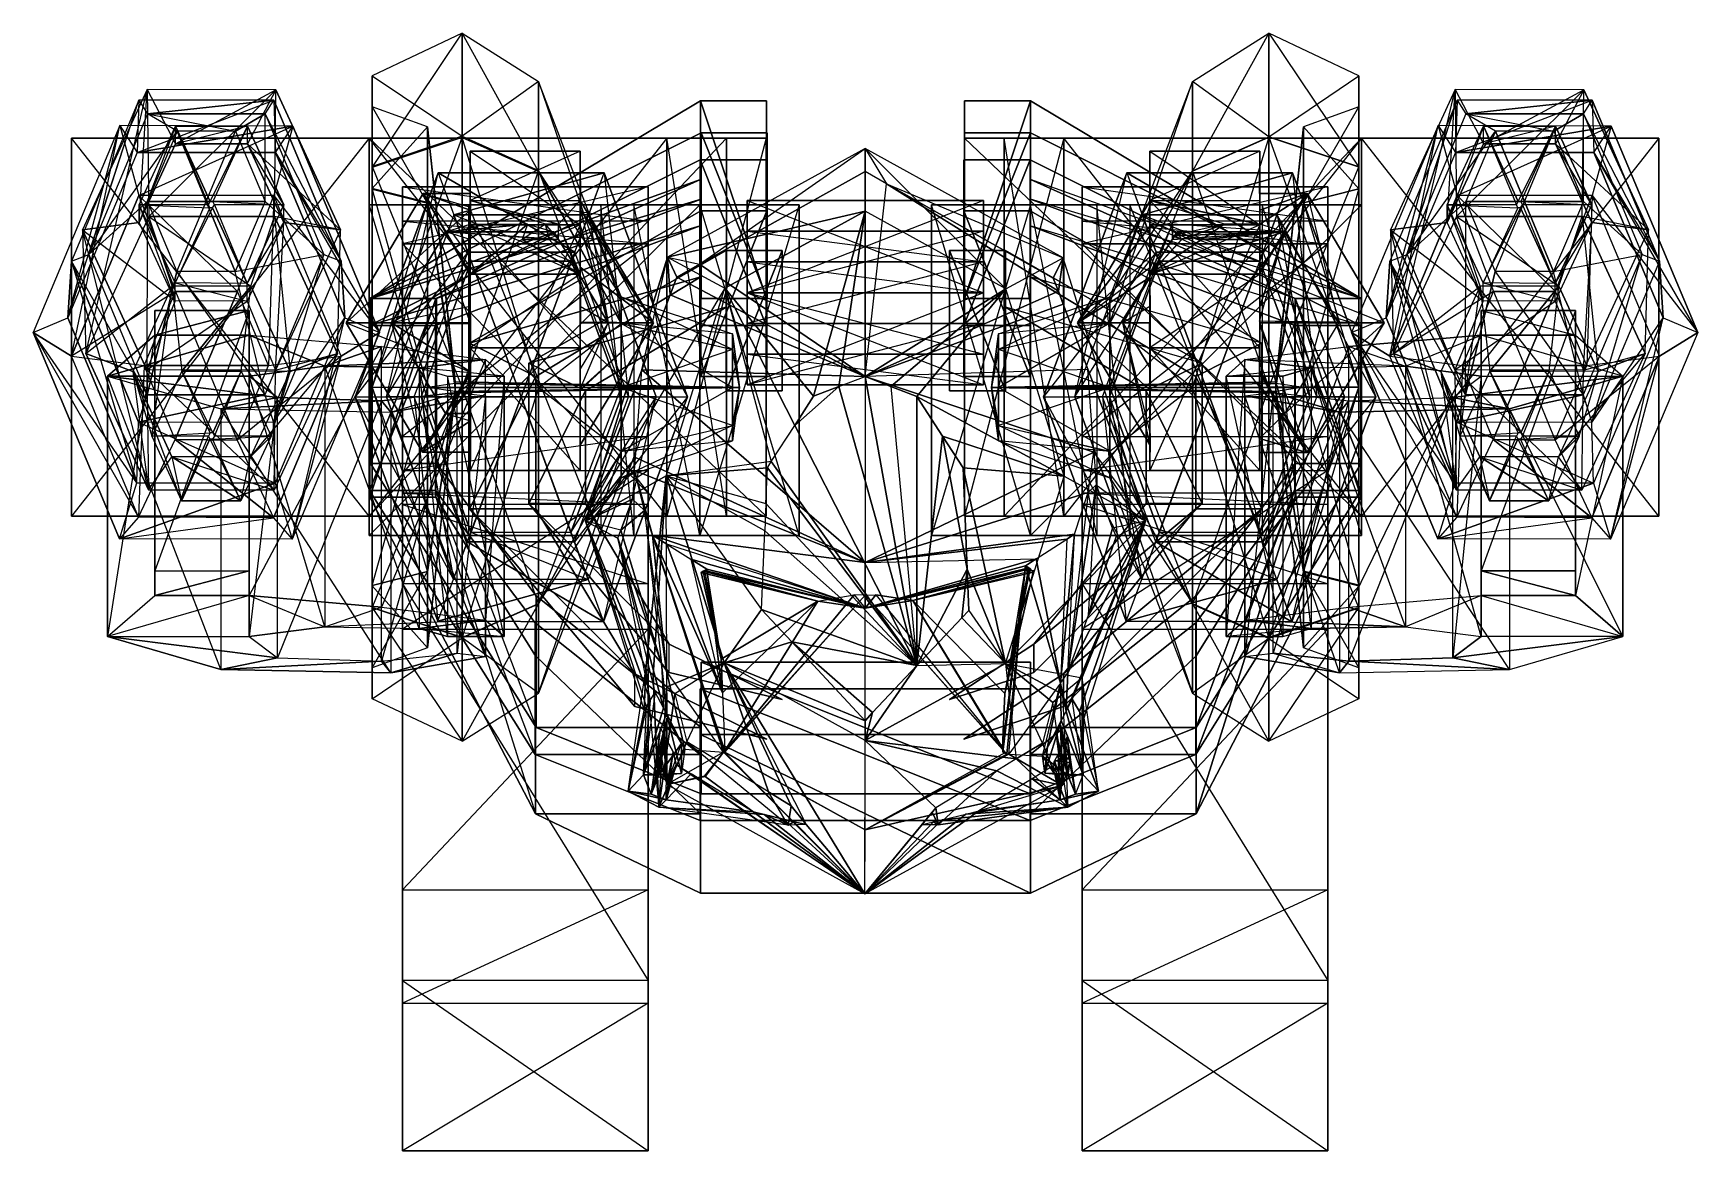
# Model space of a CAD drawing. Header units: metres. Extents: x -13.2 to 13.2, y -7.3 to 10.4.
import ezdxf

# ---------------------------------------------------------------- set-up
doc = ezdxf.new("R2010")
doc.units = ezdxf.units.M
doc.layers.add('ICP$$', color=1, linetype='CONTINUOUS')

msp = doc.modelspace()

# ---------------------------------------------------------------- linework, layer by layer
at = {"layer": 'ICP$$', "color": 1}
for points in [[(-7.827, 8.28799, -1.90999), (-6.39699, 10.417, 1.19699), (-6.39699, 8.765, -2.334)], [(-7.827, 8.28799, -1.90999), (-6.39699, 10.417, 1.19699), (-7.827, 9.74199, 1.19699)], [(-7.827, 9.74199, 1.19699), (-6.39699, 8.78299, 4.72899), (-6.39699, 10.417, 1.19699)], [(-6.39699, 8.765, -2.334), (-5.187, 8.22499, -1.85399), (-6.39699, 10.417, 1.19699)], [(-6.39699, 10.417, 1.19699), (-5.187, 9.65199, 1.19699), (-6.39699, 8.78299, 4.72899)], [(-6.39699, 10.417, 1.19699), (-5.187, 9.65199, 1.19699), (-5.187, 8.22499, -1.85399)], [(5.198, 8.23, 4.25699), (6.40799, 8.76999, 4.741), (6.40799, 10.417, 1.20499)], [(5.198, 9.65199, 1.20499), (6.40799, 10.417, 1.20499), (6.40799, 8.77399, -2.32199)], [(5.198, 9.65199, 1.20499), (6.40799, 10.417, 1.20499), (5.198, 8.23, 4.25699)], [(6.40799, 10.417, 1.20499), (7.838, 8.293, 4.31699), (6.40799, 8.76999, 4.741)], [(6.40799, 10.417, 1.20499), (7.838, 8.293, 4.31699), (7.838, 9.74199, 1.20499)], [(6.40799, 8.77399, -2.32199), (7.838, 9.74199, 1.20499), (6.40799, 10.417, 1.20499)], [(-11.524, 7.411, 12.504), (-11.399, 9.52599, 11.686), (-12.424, 7.297, 12.164)], [(-12.424, 7.297, 12.164), (-12.374, 5.334, 6.30299), (-11.399, 9.52599, 11.686)], [(-11.399, 9.52599, 11.686), (-11.374, 7.50699, 5.83699), (-12.374, 5.334, 6.30299)], [(-11.524, 7.411, 12.504), (-11.399, 9.52599, 11.686), (-10.949, 8.661, 12.236)], [(-10.949, 8.661, 12.236), (-9.35399, 9.51999, 11.688), (-11.399, 9.52599, 11.686)], [(-11.399, 9.52599, 11.686), (-11.374, 7.50699, 5.83699), (-9.35399, 9.51999, 11.688)], [(-9.379, 7.50699, 5.83699), (-9.35399, 9.51999, 11.688), (-11.374, 7.50699, 5.83699)], [(-10.949, 8.661, 12.236), (-9.35399, 9.51999, 11.688), (-9.80399, 8.661, 12.236)], [(-9.80399, 8.661, 12.236), (-8.32899, 7.297, 12.164), (-9.35399, 9.51999, 11.688)], [(-9.379, 7.50699, 5.83699), (-9.35399, 9.51999, 11.688), (-8.32899, 7.297, 12.164)], [(-7.827, 9.24699, 1.19699), (-7.827, 9.74199, 1.19699), (-7.827, 7.95099, 3.99699)], [(-7.827, 9.24699, 1.19699), (-7.827, 9.74199, 1.19699), (-7.827, 8.28799, -1.90999)], [(-7.827, 9.74199, 1.19699), (-6.39699, 8.78299, 4.72899), (-7.827, 8.30199, 4.30499)], [(-7.827, 7.95099, 3.99699), (-7.827, 8.30199, 4.30499), (-7.827, 9.74199, 1.19699)], [(-6.39699, 8.78299, 4.72899), (-5.187, 8.239, 4.24899), (-5.187, 9.65199, 1.19699)], [(-5.187, 8.22499, -1.85399), (-3.87199, 6.23199, 1.20499), (-5.187, 9.65199, 1.19699)], [(-5.187, 9.65199, 1.19699), (-3.87199, 5.81299, 2.105), (-3.87199, 6.23199, 1.20499)], [(-5.187, 9.65199, 1.19699), (-3.87199, 5.81299, 2.105), (-5.187, 8.239, 4.24899)], [(3.883, 6.23199, 1.20499), (5.198, 8.23, 4.25699), (5.198, 9.65199, 1.20499)], [(3.883, 5.81299, 0.300995), (5.198, 9.65199, 1.20499), (3.883, 6.23199, 1.20499)], [(3.883, 5.81299, 0.300995), (5.198, 9.65199, 1.20499), (5.198, 8.23399, -1.842)], [(5.198, 8.23399, -1.842), (6.40799, 8.77399, -2.32199), (5.198, 9.65199, 1.20499)], [(6.40799, 8.77399, -2.32199), (7.838, 9.74199, 1.20499), (7.838, 8.297, -1.89799)], [(7.838, 9.24699, 1.20499), (7.838, 9.74199, 1.20499), (7.838, 7.946, -1.59)], [(7.838, 9.24699, 1.20499), (7.838, 9.74199, 1.20499), (7.838, 8.293, 4.31699)], [(7.838, 7.946, -1.59), (7.838, 8.297, -1.89799), (7.838, 9.74199, 1.20499)], [(9.23999, 7.411, 12.504), (9.36499, 9.52599, 11.686), (8.34, 7.297, 12.164)], [(8.34, 7.297, 12.164), (8.39, 5.334, 6.30299), (9.36499, 9.52599, 11.686)], [(9.36499, 9.52599, 11.686), (9.39, 7.50699, 5.83699), (8.39, 5.334, 6.30299)], [(9.23999, 7.411, 12.504), (9.36499, 9.52599, 11.686), (9.81499, 8.661, 12.236)], [(9.81499, 8.661, 12.236), (11.41, 9.51999, 11.688), (9.36499, 9.52599, 11.686)], [(9.36499, 9.52599, 11.686), (9.39, 7.50699, 5.83699), (11.41, 9.51999, 11.688)], [(11.385, 7.50699, 5.83699), (11.41, 9.51999, 11.688), (9.39, 7.50699, 5.83699)], [(9.81499, 8.661, 12.236), (11.41, 9.51999, 11.688), (10.96, 8.661, 12.236)], [(10.96, 8.661, 12.236), (12.435, 7.297, 12.164), (11.41, 9.51999, 11.688)], [(11.385, 7.50699, 5.83699), (11.41, 9.51999, 11.688), (12.435, 7.297, 12.164)], [(-12.656, 5.89799, 22.426), (-11.528, 9.35699, 17.753), (-11.556, 8.52199, 22.889)], [(-12.656, 5.89799, 22.426), (-11.528, 9.35699, 17.753), (-12.601, 6.80199, 17.302)], [(-12.601, 6.80199, 17.302), (-12.326, 6.907, 16.706), (-11.528, 9.35699, 17.753)], [(-11.528, 9.35699, 17.753), (-11.391, 9.13599, 17.099), (-12.326, 6.907, 16.706)], [(-11.556, 8.52199, 22.889), (-9.38899, 9.35699, 17.753), (-9.36099, 8.52199, 22.889)], [(-11.556, 8.52199, 22.889), (-9.38899, 9.35699, 17.753), (-11.528, 9.35699, 17.753)], [(-11.528, 9.35699, 17.753), (-11.391, 9.13599, 17.099), (-9.38899, 9.35699, 17.753)], [(-9.52599, 9.13599, 17.099), (-9.38899, 9.35699, 17.753), (-11.391, 9.13599, 17.099)], [(-9.52599, 9.13599, 17.099), (-9.38899, 9.35699, 17.753), (-8.31599, 6.80199, 17.302)], [(-9.36099, 8.52199, 22.889), (-8.31599, 6.80199, 17.302), (-9.38899, 9.35699, 17.753)], [(-2.614, 8.09499, 21.644), (-2.614, 9.34499, 21.644), (-7.86499, 6.20499, 21.644)], [(-7.86499, 6.20499, 22.205), (-2.614, 8.09499, 22.205), (-2.614, 9.34499, 22.205)], [(-7.86499, 6.20499, 21.644), (-2.614, 9.34499, 21.644), (-7.86499, 6.20499, 22.205)], [(-7.86499, 6.20499, 22.205), (-2.614, 9.34499, 22.205), (-2.614, 9.34499, 21.644)], [(-2.614, 8.09499, 21.644), (-2.614, 9.34499, 21.644), (-2.614, 9.34499, 22.205)], [(-2.614, 8.09499, 22.205), (-2.614, 9.34499, 22.205), (-2.614, 8.09499, 21.644)], [(2.625, 8.09499, 21.644), (2.625, 9.34499, 21.644), (7.875, 6.20499, 21.644)], [(2.625, 9.34499, 22.205), (7.875, 6.20499, 22.205), (2.625, 8.09499, 22.205)], [(2.625, 8.09499, 21.644), (2.625, 9.34499, 21.644), (2.625, 8.09499, 22.205)], [(2.625, 8.09499, 22.205), (2.625, 9.34499, 22.205), (2.625, 9.34499, 21.644)], [(2.625, 9.34499, 21.644), (7.875, 6.20499, 21.644), (2.625, 9.34499, 22.205)], [(2.625, 9.34499, 22.205), (7.875, 6.20499, 22.205), (7.875, 6.20499, 21.644)], [(8.27199, 5.89799, 22.426), (9.39999, 9.35699, 17.753), (9.37199, 8.52199, 22.889)], [(8.27199, 5.89799, 22.426), (9.39999, 9.35699, 17.753), (8.327, 6.80199, 17.302)], [(8.327, 6.80199, 17.302), (8.60199, 6.907, 16.706), (9.39999, 9.35699, 17.753)], [(9.39999, 9.35699, 17.753), (9.53699, 9.13599, 17.099), (8.60199, 6.907, 16.706)], [(9.37199, 8.52199, 22.889), (11.539, 9.35699, 17.753), (11.567, 8.52199, 22.889)], [(9.37199, 8.52199, 22.889), (11.539, 9.35699, 17.753), (9.39999, 9.35699, 17.753)], [(9.39999, 9.35699, 17.753), (9.53699, 9.13599, 17.099), (11.539, 9.35699, 17.753)], [(11.402, 9.13599, 17.099), (11.539, 9.35699, 17.753), (9.53699, 9.13599, 17.099)], [(11.402, 9.13599, 17.099), (11.539, 9.35699, 17.753), (12.612, 6.80199, 17.302)], [(11.567, 8.52199, 22.889), (12.612, 6.80199, 17.302), (11.539, 9.35699, 17.753)], [(-12.326, 6.907, 16.706), (-10.923, 8.862, 12.136), (-11.391, 9.13599, 17.099)], [(-11.391, 9.13599, 17.099), (-9.99399, 8.862, 12.136), (-9.52599, 9.13599, 17.099)], [(-11.391, 9.13599, 17.099), (-9.99399, 8.862, 12.136), (-10.923, 8.862, 12.136)], [(-9.52599, 7.74699, 11.94), (-9.52599, 9.13599, 17.099), (-9.99399, 8.862, 12.136)], [(-8.59099, 6.907, 16.706), (-8.31599, 6.80199, 17.302), (-9.52599, 9.13599, 17.099)], [(-9.52599, 7.74699, 11.94), (-9.52599, 9.13599, 17.099), (-8.59099, 6.907, 16.706)], [(-7.827, 7.937, -1.59799), (-7.827, 8.28799, -1.90999), (-7.827, 9.24699, 1.19699)], [(-7.827, 9.24699, 1.19699), (-6.94699, 7.717, -1.39799), (-7.827, 7.937, -1.59799)], [(-7.827, 9.24699, 1.19699), (-6.94699, 7.717, -1.39799), (-6.94699, 8.93199, 1.19699)], [(-7.827, 7.95099, 3.99699), (-6.94699, 8.93199, 1.19699), (-7.827, 9.24699, 1.19699)], [(6.95799, 7.72099, 3.80499), (7.838, 9.24699, 1.20499), (7.838, 7.94199, 4.00499)], [(6.95799, 7.72099, 3.80499), (7.838, 9.24699, 1.20499), (6.95799, 8.93199, 1.20499)], [(6.95799, 8.93199, 1.20499), (7.838, 7.946, -1.59), (7.838, 9.24699, 1.20499)], [(7.838, 7.94199, 4.00499), (7.838, 8.293, 4.31699), (7.838, 9.24699, 1.20499)], [(8.60199, 6.907, 16.706), (10.005, 8.862, 12.136), (9.53699, 9.13599, 17.099)], [(9.53699, 9.13599, 17.099), (10.934, 8.862, 12.136), (11.402, 9.13599, 17.099)], [(9.53699, 9.13599, 17.099), (10.934, 8.862, 12.136), (10.005, 8.862, 12.136)], [(11.402, 7.74699, 11.94), (11.402, 9.13599, 17.099), (10.934, 8.862, 12.136)], [(12.337, 6.907, 16.706), (12.612, 6.80199, 17.302), (11.402, 9.13599, 17.099)], [(11.402, 7.74699, 11.94), (11.402, 9.13599, 17.099), (12.337, 6.907, 16.706)], [(-12.601, 5.28899, 25.882), (-11.831, 8.95099, 24.316), (-13.206, 5.66699, 23.737)], [(-13.206, 5.66699, 23.737), (-12.656, 5.89799, 22.426), (-11.831, 8.95099, 24.316)], [(-11.831, 8.95099, 24.316), (-11.556, 8.52199, 22.889), (-12.656, 5.89799, 22.426)], [(-12.601, 5.28899, 25.882), (-11.831, 8.95099, 24.316), (-11.528, 7.84399, 26.332)], [(-12.326, 6.907, 16.706), (-10.923, 8.862, 12.136), (-11.391, 7.74699, 11.94)], [(-11.528, 7.84399, 26.332), (-9.086, 8.94299, 24.314), (-11.831, 8.95099, 24.316)], [(-11.831, 8.95099, 24.316), (-11.556, 8.52199, 22.889), (-9.086, 8.94299, 24.314)], [(-9.36099, 8.52199, 22.889), (-9.086, 8.94299, 24.314), (-11.556, 8.52199, 22.889)], [(-11.528, 7.84399, 26.332), (-9.086, 8.94299, 24.314), (-9.38899, 7.84399, 26.332)], [(-10.949, 8.661, 12.236), (-10.949, 8.94499, 13.086), (-11.524, 7.411, 12.504)], [(-10.949, 8.94499, 13.086), (-10.424, 7.696, 13.354), (-11.524, 7.696, 13.354)], [(-11.524, 7.411, 12.504), (-11.524, 7.696, 13.354), (-10.949, 8.94499, 13.086)], [(-11.391, 7.74699, 11.94), (-10.461, 7.74699, 11.94), (-10.923, 8.862, 12.136)], [(-9.80399, 8.661, 12.236), (-9.80399, 8.94499, 13.086), (-10.949, 8.661, 12.236)], [(-10.399, 7.74599, 13.343), (-9.80399, 8.94499, 13.086), (-10.949, 8.94499, 13.086)], [(-10.949, 8.94499, 13.086), (-10.424, 7.696, 13.354), (-10.399, 7.74599, 13.343)], [(-10.949, 8.661, 12.236), (-10.949, 8.94499, 13.086), (-9.80399, 8.94499, 13.086)], [(-10.923, 8.862, 12.136), (-10.461, 7.74699, 11.94), (-9.99399, 8.862, 12.136)], [(-10.461, 7.74699, 11.94), (-9.99399, 8.862, 12.136), (-9.52599, 7.74699, 11.94)], [(-10.399, 7.74599, 13.343), (-9.80399, 8.94499, 13.086), (-10.354, 7.74599, 13.343)], [(-10.354, 7.74599, 13.343), (-9.22899, 7.696, 13.354), (-9.80399, 8.94499, 13.086)], [(-9.80399, 8.661, 12.236), (-9.80399, 8.94499, 13.086), (-9.22899, 7.696, 13.354)], [(-9.38899, 7.84399, 26.332), (-7.711, 5.66699, 23.737), (-9.086, 8.94299, 24.314)], [(-9.36099, 8.52199, 22.889), (-9.086, 8.94299, 24.314), (-7.711, 5.66699, 23.737)], [(-7.87199, 8.75299, 23.997), (-3.14699, 8.75299, 26.922), (-7.87199, 8.75299, 25.459)], [(-7.87199, 8.75299, 23.997), (-1.57199, 8.75299, 22.534), (-2.202, 8.75299, 23.997)], [(-7.87199, 8.75299, 23.997), (-3.14699, 8.75299, 26.922), (-3.14699, 2.75299, 26.922)], [(-7.87199, 2.75299, 23.997), (-3.14699, 2.75299, 26.922), (-7.87199, 8.75299, 23.997)], [(-7.87199, 8.75299, 25.459), (-3.14699, 8.75299, 26.922), (-7.87199, 2.75299, 25.459)], [(-7.87199, 2.75299, 25.459), (-3.14699, 2.75299, 26.922), (-3.14699, 8.75299, 26.922)], [(-7.87199, 8.75299, 23.997), (-1.57199, 8.75299, 22.534), (-1.57199, 2.75299, 22.534)], [(-7.87199, 2.75299, 23.997), (-1.57199, 2.75299, 22.534), (-7.87199, 8.75299, 23.997)], [(-7.87199, 8.75299, 23.997), (-2.202, 8.75299, 23.997), (-7.87199, 2.75299, 23.997)], [(-7.87199, 2.75299, 23.997), (-2.202, 2.75299, 23.997), (-2.202, 8.75299, 23.997)], [(-2.60399, 7.78499, 24.105), (-2.60399, 8.83499, 24.105), (-7.85399, 6.20499, 24.105)], [(-7.85399, 6.20499, 24.664), (-2.60399, 7.78499, 24.664), (-2.60399, 8.83499, 24.664)], [(-7.85399, 6.20499, 24.105), (-2.60399, 8.83499, 24.105), (-7.85399, 6.20499, 24.664)], [(-7.85399, 6.20499, 24.664), (-2.60399, 8.83499, 24.664), (-2.60399, 8.83499, 24.105)], [(-7.827, 7.95099, 3.99699), (-6.94699, 8.93199, 1.19699), (-6.94699, 7.73, 3.797)], [(-7.827, 8.30199, 4.30499), (-6.39699, 4.79599, 6.20499), (-6.39699, 8.78299, 4.72899)], [(-7.827, 4.79199, -3.18999), (-6.39699, 8.765, -2.334), (-6.39699, 4.79199, -3.78999)], [(-7.827, 4.79199, -3.18999), (-6.39699, 8.765, -2.334), (-7.827, 8.28799, -1.90999)], [(-6.94699, 8.93199, 1.19699), (-6.50699, 4.88199, 1.20499), (-6.50699, 4.85899, 1.26099)], [(-6.94699, 8.93199, 1.19699), (-6.50699, 4.88199, 1.20499), (-6.94699, 7.717, -1.39799)], [(-6.94699, 7.73, 3.797), (-6.50699, 4.85899, 1.26099), (-6.94699, 8.93199, 1.19699)], [(-6.39699, 8.78299, 4.72899), (-5.187, 8.239, 4.24899), (-6.39699, 4.79599, 6.20499)], [(-6.39699, 4.79199, -3.78999), (-5.187, 4.79199, -3.10999), (-6.39699, 8.765, -2.334)], [(-6.39699, 8.765, -2.334), (-5.187, 8.22499, -1.85399), (-5.187, 4.79199, -3.10999)], [(-2.60399, 7.78499, 24.105), (-2.60399, 8.83499, 24.105), (-2.60399, 8.83499, 24.664)], [(-2.60399, 7.78499, 24.664), (-2.60399, 8.83499, 24.664), (-2.60399, 7.78499, 24.105)], [(1.577, 8.75299, 22.534), (2.20699, 8.75299, 23.997), (7.877, 8.75299, 23.997)], [(1.577, 8.75299, 22.534), (7.877, 8.75299, 23.997), (7.877, 2.75299, 23.997)], [(1.577, 2.75299, 22.534), (7.877, 2.75299, 23.997), (1.577, 8.75299, 22.534)], [(2.20699, 8.75299, 23.997), (7.877, 8.75299, 23.997), (2.20699, 2.75299, 23.997)], [(2.20699, 2.75299, 23.997), (7.877, 2.75299, 23.997), (7.877, 8.75299, 23.997)], [(2.625, 7.78499, 24.105), (2.625, 8.83499, 24.105), (7.875, 6.20499, 24.105)], [(2.625, 8.83499, 24.664), (7.875, 6.20499, 24.664), (2.625, 7.78499, 24.664)], [(2.625, 7.78499, 24.105), (2.625, 8.83499, 24.105), (2.625, 7.78499, 24.664)], [(2.625, 7.78499, 24.664), (2.625, 8.83499, 24.664), (2.625, 8.83499, 24.105)], [(2.625, 8.83499, 24.105), (7.875, 6.20499, 24.105), (2.625, 8.83499, 24.664)], [(2.625, 8.83499, 24.664), (7.875, 6.20499, 24.664), (7.875, 6.20499, 24.105)], [(7.877, 8.75299, 23.997), (7.877, 8.75299, 25.459), (3.15199, 8.75299, 26.922)], [(3.15199, 8.75299, 26.922), (7.877, 8.75299, 23.997), (7.877, 2.75299, 23.997)], [(3.15199, 2.75299, 26.922), (7.877, 2.75299, 23.997), (3.15199, 8.75299, 26.922)], [(3.15199, 8.75299, 26.922), (7.877, 8.75299, 25.459), (3.15199, 2.75299, 26.922)], [(3.15199, 2.75299, 26.922), (7.877, 2.75299, 25.459), (7.877, 8.75299, 25.459)], [(5.198, 8.23399, -1.842), (6.40799, 8.77399, -2.32199), (6.40799, 4.80099, -3.78999)], [(5.198, 4.79599, 5.52499), (6.40799, 4.79599, 6.20499), (6.40799, 8.76999, 4.741)], [(5.198, 8.23, 4.25699), (6.40799, 8.76999, 4.741), (5.198, 4.79599, 5.52499)], [(6.40799, 4.80099, -3.78999), (7.838, 8.297, -1.89799), (6.40799, 8.77399, -2.32199)], [(6.40799, 8.76999, 4.741), (7.838, 4.79599, 5.605), (6.40799, 4.79599, 6.20499)], [(6.40799, 8.76999, 4.741), (7.838, 4.79599, 5.605), (7.838, 8.293, 4.31699)], [(6.51799, 4.88199, 1.20499), (6.95799, 8.93199, 1.20499), (6.51799, 4.85899, 1.14899)], [(6.51799, 4.88199, 1.20499), (6.95799, 8.93199, 1.20499), (6.95799, 7.72099, 3.80499)], [(6.51799, 4.85899, 1.14899), (6.95799, 7.726, -1.39), (6.95799, 8.93199, 1.20499)], [(6.95799, 8.93199, 1.20499), (7.838, 7.946, -1.59), (6.95799, 7.726, -1.39)], [(8.327, 5.28899, 25.882), (9.097, 8.95099, 24.316), (7.722, 5.66699, 23.737)], [(7.722, 5.66699, 23.737), (8.27199, 5.89799, 22.426), (9.097, 8.95099, 24.316)], [(9.097, 8.95099, 24.316), (9.37199, 8.52199, 22.889), (8.27199, 5.89799, 22.426)], [(8.327, 5.28899, 25.882), (9.097, 8.95099, 24.316), (9.39999, 7.84399, 26.332)], [(8.60199, 6.907, 16.706), (10.005, 8.862, 12.136), (9.53699, 7.74699, 11.94)], [(9.39999, 7.84399, 26.332), (11.842, 8.94299, 24.314), (9.097, 8.95099, 24.316)], [(9.097, 8.95099, 24.316), (9.37199, 8.52199, 22.889), (11.842, 8.94299, 24.314)], [(9.81499, 8.661, 12.236), (9.81499, 8.94499, 13.086), (9.23999, 7.411, 12.504)], [(9.81499, 8.94499, 13.086), (10.34, 7.696, 13.354), (9.23999, 7.696, 13.354)], [(9.23999, 7.411, 12.504), (9.23999, 7.696, 13.354), (9.81499, 8.94499, 13.086)], [(11.567, 8.52199, 22.889), (11.842, 8.94299, 24.314), (9.37199, 8.52199, 22.889)], [(9.39999, 7.84399, 26.332), (11.842, 8.94299, 24.314), (11.539, 7.84399, 26.332)], [(9.53699, 7.74699, 11.94), (10.467, 7.74699, 11.94), (10.005, 8.862, 12.136)], [(10.96, 8.661, 12.236), (10.96, 8.94499, 13.086), (9.81499, 8.661, 12.236)], [(10.365, 7.74599, 13.343), (10.96, 8.94499, 13.086), (9.81499, 8.94499, 13.086)], [(9.81499, 8.94499, 13.086), (10.34, 7.696, 13.354), (10.365, 7.74599, 13.343)], [(9.81499, 8.661, 12.236), (9.81499, 8.94499, 13.086), (10.96, 8.94499, 13.086)], [(10.005, 8.862, 12.136), (10.467, 7.74699, 11.94), (10.934, 8.862, 12.136)], [(10.365, 7.74599, 13.343), (10.96, 8.94499, 13.086), (10.41, 7.74599, 13.343)], [(10.41, 7.74599, 13.343), (11.535, 7.696, 13.354), (10.96, 8.94499, 13.086)], [(10.467, 7.74699, 11.94), (10.934, 8.862, 12.136), (11.402, 7.74699, 11.94)], [(10.96, 8.661, 12.236), (10.96, 8.94499, 13.086), (11.535, 7.696, 13.354)], [(11.539, 7.84399, 26.332), (13.217, 5.66699, 23.737), (11.842, 8.94299, 24.314)], [(11.567, 8.52199, 22.889), (11.842, 8.94299, 24.314), (13.217, 5.66699, 23.737)], [(-9.22899, 7.411, 12.504), (-9.22899, 7.696, 13.354), (-9.80399, 8.661, 12.236)], [(-9.80399, 8.661, 12.236), (-8.32899, 7.297, 12.164), (-9.22899, 7.411, 12.504)], [(-8.26099, 5.89799, 22.426), (-7.711, 5.66699, 23.737), (-9.36099, 8.52199, 22.889)], [(-9.36099, 8.52199, 22.889), (-8.31599, 6.80199, 17.302), (-8.26099, 5.89799, 22.426)], [(-6.27199, 7.375, -18.536), (-6.27199, 7.87299, -19.321), (-6.27199, 8.545, -20.036)], [(-6.27199, 7.87299, -20.311), (-6.27199, 8.545, -20.036), (-6.27199, 7.87299, -19.321)], [(-6.27199, 7.87299, -23.216), (-6.27199, 7.87299, -20.311), (-6.27199, 8.545, -20.036)], [(-6.27199, 8.545, -23.936), (-6.27199, 8.545, -20.036), (-6.27199, 7.87299, -23.696)], [(-6.27199, 7.87299, -23.696), (-6.27199, 8.545, -20.036), (-6.27199, 7.87299, -23.216)], [(-6.27199, 7.87299, -24.946), (-6.27199, 7.87299, -23.696), (-6.27199, 8.545, -23.936)], [(-6.27199, 7.87299, -24.946), (-6.267, 7.657, -25.736), (-6.27199, 8.545, -23.936)], [(-6.27199, 7.765, -26.036), (-6.27199, 8.545, -23.936), (-6.27199, 7.38699, -26.701)], [(-6.27199, 7.375, -18.536), (-6.27199, 8.545, -20.036), (-4.52199, 7.375, -18.536)], [(-4.52199, 7.375, -18.536), (-4.52199, 8.545, -20.036), (-6.27199, 8.545, -20.036)], [(-6.27199, 8.545, -23.936), (-6.27199, 8.545, -20.036), (-4.52199, 8.545, -20.036)], [(-4.52199, 8.545, -23.936), (-4.52199, 8.545, -20.036), (-6.27199, 8.545, -23.936)], [(-6.27199, 7.765, -26.036), (-6.27199, 8.545, -23.936), (-4.52199, 8.545, -23.936)], [(-4.52199, 7.765, -26.036), (-4.52199, 8.545, -23.936), (-6.27199, 7.765, -26.036)], [(-6.27199, 7.38699, -26.701), (-6.27199, 8.545, -23.936), (-6.27199, 7.60899, -25.896)], [(-4.52199, 7.765, -19.321), (-4.52199, 8.545, -20.036), (-4.52199, 7.375, -18.536)], [(-4.52199, 7.765, -20.356), (-4.52199, 8.545, -20.036), (-4.52199, 7.765, -19.321)], [(-4.52199, 7.765, -20.356), (-4.52199, 8.545, -23.936), (-4.52199, 8.545, -20.036)], [(-4.52199, 7.765, -23.661), (-4.52199, 7.765, -20.356), (-4.52199, 8.545, -23.936)], [(-4.52199, 7.765, -24.656), (-4.52199, 8.545, -23.936), (-4.52199, 7.765, -23.661)], [(-4.52199, 7.765, -24.946), (-4.52199, 8.545, -23.936), (-4.52199, 7.765, -24.656)], [(-4.52199, 7.36899, -25.676), (-4.52199, 8.545, -23.936), (-4.517, 7.61499, -25.221)], [(-4.52199, 6.55899, -27.146), (-4.52199, 7.36899, -25.676), (-4.52199, 8.545, -23.936)], [(-4.52199, 8.545, -23.936), (-4.517, 7.61499, -25.221), (-4.52199, 7.765, -24.946)], [(-4.52199, 6.55899, -27.146), (-4.52199, 7.765, -26.036), (-4.52199, 8.545, -23.936)], [(-3.13799, 6.86099, 33.758), (-2.62799, 6.75, 33.117), (0.001999, 8.586, 33.755)], [(0.001999, 7.59499, 37.86), (0.001999, 8.586, 33.755), (-3.13799, 6.86099, 33.758)], [(-2.62799, 6.75, 33.117), (0.001999, 8.586, 33.755), (0.001999, 8.22099, 33.157)], [(0.001999, 8.586, 33.755), (0.337997, 8.02699, 33.149), (3.142, 6.85399, 33.757)], [(0.001999, 8.586, 33.755), (0.337997, 8.02699, 33.149), (0.001999, 8.22099, 33.157)], [(2.23199, 6.36099, 37.865), (3.142, 6.85399, 33.757), (0.001999, 8.586, 33.755)], [(0.001999, 7.59499, 37.86), (0.001999, 8.586, 33.755), (2.23199, 6.36099, 37.865)], [(4.517, 7.375, -18.536), (4.517, 7.75299, -19.321), (4.517, 8.545, -20.036)], [(4.517, 7.75299, -19.656), (4.517, 7.75299, -19.321), (4.517, 8.545, -20.036)], [(4.517, 7.75299, -20.361), (4.517, 8.545, -20.036), (4.517, 7.75299, -19.656)], [(4.517, 8.545, -23.936), (4.517, 8.545, -20.036), (4.517, 7.75299, -23.651)], [(4.517, 7.75299, -23.651), (4.517, 8.545, -20.036), (4.517, 7.75299, -20.361)], [(4.517, 7.75299, -24.946), (4.517, 7.75299, -23.651), (4.517, 8.545, -23.936)], [(4.517, 7.765, -26.036), (4.517, 8.545, -23.936), (4.517, 7.75299, -24.946)], [(4.517, 7.375, -18.536), (4.517, 8.545, -20.036), (6.267, 7.375, -18.536)], [(6.267, 7.375, -18.536), (6.267, 8.545, -20.036), (4.517, 8.545, -20.036)], [(4.517, 8.545, -23.936), (4.517, 8.545, -20.036), (6.267, 8.545, -20.036)], [(6.267, 8.545, -23.936), (6.267, 8.545, -20.036), (4.517, 8.545, -23.936)], [(4.517, 7.765, -26.036), (4.517, 8.545, -23.936), (6.267, 8.545, -23.936)], [(6.267, 7.765, -26.036), (6.267, 8.545, -23.936), (4.517, 7.765, -26.036)], [(6.26199, 7.87299, -21.061), (6.267, 8.545, -20.036), (6.267, 7.87299, -20.311)], [(6.26199, 7.87299, -21.061), (6.267, 8.545, -23.936), (6.267, 8.545, -20.036)], [(6.26199, 7.87299, -21.061), (6.267, 7.87299, -23.696), (6.267, 8.545, -23.936)], [(6.267, 7.87299, -19.321), (6.267, 8.545, -20.036), (6.267, 7.375, -18.536)], [(6.267, 7.87299, -20.311), (6.267, 8.545, -20.036), (6.267, 7.87299, -19.321)], [(6.267, 7.87299, -24.946), (6.267, 8.545, -23.936), (6.267, 7.87299, -23.696)], [(6.267, 7.60899, -25.896), (6.267, 8.545, -23.936), (6.267, 7.87299, -24.946)], [(6.267, 7.38699, -26.701), (6.267, 7.60899, -25.896), (6.267, 8.545, -23.936)], [(6.267, 7.38699, -26.701), (6.267, 7.765, -26.036), (6.267, 8.545, -23.936)], [(11.535, 7.411, 12.504), (11.535, 7.696, 13.354), (10.96, 8.661, 12.236)], [(10.96, 8.661, 12.236), (12.435, 7.297, 12.164), (11.535, 7.411, 12.504)], [(12.667, 5.89799, 22.426), (13.217, 5.66699, 23.737), (11.567, 8.52199, 22.889)], [(11.567, 8.52199, 22.889), (12.612, 6.80199, 17.302), (12.667, 5.89799, 22.426)], [(-6.77599, 8.20399, -3.392), (-6.30899, 6.94299, -0.245987), (-8.09499, 4.644, -3.392)], [(-8.09499, 4.644, -3.392), (-6.77599, 8.20399, -7.86899), (-6.77599, 8.20399, -3.392)], [(-8.09499, 4.644, -3.392), (-6.77599, 8.20399, -7.86899), (-8.09499, 4.644, -7.86899)], [(-8.09499, 4.644, -7.86899), (-7.601, 4.644, -13.677), (-6.77599, 8.20399, -7.86899)], [(-2.61899, 7.35999, 19.45), (-2.61899, 8.40999, 19.45), (-7.86899, 5.78, 19.45)], [(-7.86899, 5.78, 20.01), (-2.61899, 7.35999, 20.01), (-2.61899, 8.40999, 20.01)], [(-7.86899, 5.78, 19.45), (-2.61899, 8.40999, 19.45), (-7.86899, 5.78, 20.01)], [(-7.86899, 5.78, 20.01), (-2.61899, 8.40999, 20.01), (-2.61899, 8.40999, 19.45)], [(-7.827, 8.30199, 4.30499), (-6.39699, 4.79599, 6.20499), (-7.827, 4.79599, 5.605)], [(-7.827, 4.79599, 5.161), (-7.827, 4.79599, 5.605), (-7.827, 8.30199, 4.30499)], [(-7.827, 7.95099, 3.99699), (-7.827, 8.30199, 4.30499), (-7.827, 4.79599, 5.161)], [(-7.827, 7.937, -1.59799), (-7.827, 8.28799, -1.90999), (-7.827, 4.79199, -3.18999)], [(-6.77599, 8.20399, -7.86899), (-6.52899, 7.53499, -13.677), (-7.601, 4.644, -13.677)], [(-4.60899, 6.94299, -0.245987), (-4.142, 8.20399, -3.392), (-6.77599, 8.20399, -3.392)], [(-6.77599, 8.20399, -3.392), (-4.142, 8.20399, -7.86899), (-4.142, 8.20399, -3.392)], [(-6.77599, 8.20399, -3.392), (-6.30899, 6.94299, -0.245987), (-4.60899, 6.94299, -0.245987)], [(-6.77599, 8.20399, -3.392), (-4.142, 8.20399, -7.86899), (-6.77599, 8.20399, -7.86899)], [(-6.77599, 8.20399, -7.86899), (-6.52899, 7.53499, -13.677), (-4.142, 8.20399, -7.86899)], [(-4.38899, 7.53499, -13.677), (-4.142, 8.20399, -7.86899), (-6.52899, 7.53499, -13.677)], [(-6.39699, 4.79599, 6.20499), (-5.187, 4.79599, 5.52499), (-5.187, 8.239, 4.24899)], [(-5.187, 8.239, 4.24899), (-3.87199, 4.79599, 2.48499), (-5.187, 4.79599, 5.52499)], [(-5.187, 8.239, 4.24899), (-3.87199, 4.79599, 2.48499), (-3.87199, 5.81299, 2.105)], [(-5.187, 4.79199, -3.10999), (-3.87199, 5.80899, 0.300995), (-5.187, 8.22499, -1.85399)], [(-5.187, 8.22499, -1.85399), (-3.87199, 6.23199, 1.20499), (-3.87199, 5.80899, 0.300995)], [(-4.60899, 6.94299, -0.245987), (-4.142, 8.20399, -3.392), (-3.75699, 4.644, -0.245987)], [(-4.38899, 7.53499, -13.677), (-4.142, 8.20399, -7.86899), (-2.82199, 4.644, -7.86899)], [(-3.75699, 4.644, -0.245987), (-2.82199, 4.644, -3.392), (-4.142, 8.20399, -3.392)], [(-4.142, 8.20399, -3.392), (-2.82199, 4.644, -7.86899), (-2.82199, 4.644, -3.392)], [(-4.142, 8.20399, -3.392), (-2.82199, 4.644, -7.86899), (-4.142, 8.20399, -7.86899)], [(-2.62799, 6.75, 33.117), (0.001999, 8.22099, 33.157), (0.001999, 4.97099, 33.903)], [(-2.61899, 7.35999, 19.45), (-2.61899, 8.40999, 19.45), (-2.61899, 8.40999, 20.01)], [(-2.61899, 7.35999, 20.01), (-2.61899, 8.40999, 20.01), (-2.61899, 7.35999, 19.45)], [(0.001999, 4.97099, 33.903), (0.337997, 8.02699, 33.149), (0.001999, 8.22099, 33.157)], [(2.62, 7.35999, 19.45), (2.62, 8.40999, 19.45), (7.87, 5.78, 19.45)], [(2.62, 8.40999, 20.01), (7.87, 5.78, 20.01), (2.62, 7.35999, 20.01)], [(2.62, 7.35999, 19.45), (2.62, 8.40999, 19.45), (2.62, 7.35999, 20.01)], [(2.62, 7.35999, 20.01), (2.62, 8.40999, 20.01), (2.62, 8.40999, 19.45)], [(2.62, 8.40999, 19.45), (7.87, 5.78, 19.45), (2.62, 8.40999, 20.01)], [(2.62, 8.40999, 20.01), (7.87, 5.78, 20.01), (7.87, 5.78, 19.45)], [(4.15199, 8.20399, -3.392), (4.61899, 6.94299, -0.245987), (2.83199, 4.644, -3.392)], [(2.83199, 4.644, -3.392), (4.15199, 8.20399, -7.86899), (4.15199, 8.20399, -3.392)], [(2.83199, 4.644, -3.392), (4.15199, 8.20399, -7.86899), (2.83199, 4.644, -7.86899)], [(2.83199, 4.644, -7.86899), (3.327, 4.644, -13.677), (4.15199, 8.20399, -7.86899)], [(4.15199, 8.20399, -7.86899), (4.39899, 7.53499, -13.677), (3.327, 4.644, -13.677)], [(3.883, 4.79599, -0.069992), (5.198, 8.23399, -1.842), (3.883, 5.81299, 0.300995)], [(3.883, 4.79599, -0.069992), (5.198, 8.23399, -1.842), (5.198, 4.80099, -3.10999)], [(3.883, 5.81299, 2.10899), (5.198, 4.79599, 5.52499), (5.198, 8.23, 4.25699)], [(3.883, 6.23199, 1.20499), (5.198, 8.23, 4.25699), (3.883, 5.81299, 2.10899)], [(6.31898, 6.94299, -0.245987), (6.786, 8.20399, -3.392), (4.15199, 8.20399, -3.392)], [(4.15199, 8.20399, -3.392), (6.786, 8.20399, -7.86899), (6.786, 8.20399, -3.392)], [(4.15199, 8.20399, -3.392), (4.61899, 6.94299, -0.245987), (6.31898, 6.94299, -0.245987)], [(4.15199, 8.20399, -3.392), (6.786, 8.20399, -7.86899), (4.15199, 8.20399, -7.86899)], [(4.15199, 8.20399, -7.86899), (4.39899, 7.53499, -13.677), (6.786, 8.20399, -7.86899)], [(6.53899, 7.53499, -13.677), (6.786, 8.20399, -7.86899), (4.39899, 7.53499, -13.677)], [(5.198, 4.80099, -3.10999), (6.40799, 4.80099, -3.78999), (5.198, 8.23399, -1.842)], [(6.31898, 6.94299, -0.245987), (6.786, 8.20399, -3.392), (7.17099, 4.644, -0.245987)], [(6.40799, 4.80099, -3.78999), (7.838, 8.297, -1.89799), (7.838, 4.80099, -3.18999)], [(6.53899, 7.53499, -13.677), (6.786, 8.20399, -7.86899), (8.10599, 4.644, -7.86899)], [(7.17099, 4.644, -0.245987), (8.10599, 4.644, -3.392), (6.786, 8.20399, -3.392)], [(6.786, 8.20399, -3.392), (8.10599, 4.644, -7.86899), (8.10599, 4.644, -3.392)], [(6.786, 8.20399, -3.392), (8.10599, 4.644, -7.86899), (6.786, 8.20399, -7.86899)], [(7.838, 7.946, -1.59), (7.838, 8.297, -1.89799), (7.838, 4.80099, -2.75)], [(7.838, 4.80099, -3.18999), (7.838, 4.80099, -2.75), (7.838, 8.297, -1.89799)], [(7.838, 7.94199, 4.00499), (7.838, 8.293, 4.31699), (7.838, 4.79599, 5.605)], [(-7.86499, 6.20499, 21.644), (-2.614, 8.09499, 21.644), (-6.81499, 6.20499, 21.644)], [(-6.81499, 6.20499, 22.205), (-2.614, 8.09499, 22.205), (-7.86499, 6.20499, 22.205)], [(-7.827, 4.79599, 5.161), (-6.94699, 7.73, 3.797), (-7.827, 7.95099, 3.99699)], [(-7.827, 4.79199, -3.18999), (-7.827, 4.79199, -2.75), (-7.827, 7.937, -1.59799)], [(-7.827, 7.937, -1.59799), (-6.94699, 4.79199, -2.46999), (-7.827, 4.79199, -2.75)], [(-7.827, 7.937, -1.59799), (-6.94699, 4.79199, -2.46999), (-6.94699, 7.717, -1.39799)], [(-7.34299, 7.077, -40.987), (-7.34299, 7.97699, -40.574), (-7.34299, 7.437, -38.374)], [(-7.34299, 7.97699, -40.574), (-7.34299, 7.97699, -39.062), (-7.34299, 7.437, -38.374)], [(-3.44299, 7.077, -40.987), (-3.44299, 7.97699, -40.574), (-7.34299, 7.077, -40.987)], [(-7.34299, 7.077, -40.987), (-7.34299, 7.97699, -40.574), (-3.44299, 7.97699, -40.574)], [(-3.44299, 7.97699, -40.574), (-3.44299, 7.97699, -39.062), (-7.34299, 7.97699, -40.574)], [(-7.34299, 7.97699, -40.574), (-7.34299, 7.97699, -39.062), (-3.44299, 7.97699, -39.062)], [(-3.44299, 7.437, -38.374), (-3.44299, 7.97699, -39.062), (-7.34299, 7.97699, -39.062)], [(-7.34299, 7.437, -38.374), (-7.34299, 7.97699, -39.062), (-3.44299, 7.437, -38.374)], [(-6.81499, 6.20499, 21.644), (-2.614, 8.09499, 21.644), (-2.614, 8.09499, 22.205)], [(-6.81499, 6.20499, 22.205), (-2.614, 8.09499, 22.205), (-6.81499, 6.20499, 21.644)], [(-3.44299, 7.077, -40.987), (-3.44299, 7.437, -38.374), (-3.44299, 7.97699, -40.574)], [(-3.44299, 7.437, -38.374), (-3.44299, 7.97699, -40.574), (-3.44299, 7.97699, -39.062)], [(0.337997, 8.02699, 33.149), (3.06699, 6.321, 33.13), (0.001999, 4.97099, 33.903)], [(0.337997, 8.02699, 33.149), (3.142, 6.85399, 33.757), (2.987, 6.53, 33.092)], [(0.337997, 8.02699, 33.149), (2.987, 6.53, 33.092), (3.06699, 6.321, 33.13)], [(6.825, 6.20499, 21.644), (7.875, 6.20499, 21.644), (2.625, 8.09499, 21.644)], [(2.625, 8.09499, 22.205), (6.825, 6.20499, 22.205), (7.875, 6.20499, 22.205)], [(2.625, 8.09499, 21.644), (6.825, 6.20499, 21.644), (6.825, 6.20499, 22.205)], [(2.625, 8.09499, 22.205), (6.825, 6.20499, 22.205), (2.625, 8.09499, 21.644)], [(3.44299, 7.077, -40.987), (3.44299, 7.97699, -40.574), (3.44299, 7.437, -38.374)], [(3.44299, 7.97699, -40.574), (3.44299, 7.97699, -39.062), (3.44299, 7.437, -38.374)], [(7.34299, 7.077, -40.987), (7.34299, 7.97699, -40.574), (3.44299, 7.077, -40.987)], [(3.44299, 7.077, -40.987), (3.44299, 7.97699, -40.574), (7.34299, 7.97699, -40.574)], [(7.34299, 7.97699, -40.574), (7.34299, 7.97699, -39.062), (3.44299, 7.97699, -40.574)], [(3.44299, 7.97699, -40.574), (3.44299, 7.97699, -39.062), (7.34299, 7.97699, -39.062)], [(7.34299, 7.437, -38.374), (7.34299, 7.97699, -39.062), (3.44299, 7.97699, -39.062)], [(3.44299, 7.437, -38.374), (3.44299, 7.97699, -39.062), (7.34299, 7.437, -38.374)], [(6.95799, 7.726, -1.39), (7.838, 4.80099, -2.75), (7.838, 7.946, -1.59)], [(6.95799, 4.79599, 4.88499), (7.838, 7.94199, 4.00499), (7.838, 4.79599, 5.161)], [(6.95799, 4.79599, 4.88499), (7.838, 7.94199, 4.00499), (6.95799, 7.72099, 3.80499)], [(7.34299, 7.077, -40.987), (7.34299, 7.437, -38.374), (7.34299, 7.97699, -40.574)], [(7.34299, 7.437, -38.374), (7.34299, 7.97699, -40.574), (7.34299, 7.97699, -39.062)], [(7.838, 4.79599, 5.161), (7.838, 4.79599, 5.605), (7.838, 7.94199, 4.00499)], [(-11.528, 7.84399, 26.332), (-10.951, 6.31699, 26.923), (-12.601, 5.28899, 25.882)], [(-11.396, 4.67699, 16.313), (-11.391, 7.74699, 11.94), (-12.326, 6.907, 16.706)], [(-9.96599, 6.31699, 26.923), (-9.38899, 7.84399, 26.332), (-11.528, 7.84399, 26.332)], [(-11.528, 7.84399, 26.332), (-10.951, 6.31699, 26.923), (-9.96599, 6.31699, 26.923)], [(-11.524, 7.696, 13.354), (-10.404, 7.646, 13.365), (-10.424, 7.696, 13.354)], [(-11.524, 7.411, 12.504), (-11.524, 7.696, 13.354), (-10.954, 6.168, 12.77)], [(-11.524, 7.696, 13.354), (-10.404, 7.646, 13.365), (-10.954, 6.45299, 13.62)], [(-10.954, 6.168, 12.77), (-10.954, 6.45299, 13.62), (-11.524, 7.696, 13.354)], [(-11.396, 4.67699, 16.313), (-11.391, 7.74699, 11.94), (-10.929, 6.633, 11.743)], [(-10.929, 6.633, 11.743), (-10.461, 7.74699, 11.94), (-11.391, 7.74699, 11.94)], [(-10.461, 7.74699, 11.94), (-9.99899, 6.633, 11.743), (-10.929, 6.633, 11.743)], [(-10.461, 7.74699, 11.94), (-9.52599, 7.74699, 11.94), (-9.99899, 6.633, 11.743)], [(-10.329, 7.696, 13.354), (-9.80899, 6.446, 13.622), (-10.359, 7.646, 13.365)], [(-10.354, 7.74599, 13.343), (-9.22899, 7.696, 13.354), (-10.329, 7.696, 13.354)], [(-10.329, 7.696, 13.354), (-9.80899, 6.446, 13.622), (-9.22899, 7.696, 13.354)], [(-9.99899, 6.633, 11.743), (-8.59099, 6.907, 16.706), (-9.52599, 7.74699, 11.94)], [(-9.96599, 6.31699, 26.923), (-9.38899, 7.84399, 26.332), (-9.47099, 5.142, 26.716)], [(-9.22899, 7.411, 12.504), (-9.22899, 7.696, 13.354), (-9.80899, 6.446, 13.622)], [(-9.47099, 5.142, 26.716), (-8.31599, 5.28899, 25.882), (-9.38899, 7.84399, 26.332)], [(-9.38899, 7.84399, 26.332), (-7.711, 5.66699, 23.737), (-8.31599, 5.28899, 25.882)], [(-7.017, 7.87299, -19.321), (-6.27199, 5.821, -18.816), (-8.237, 5.821, -19.321)], [(-7.017, 7.87299, -24.946), (-7.017, 7.87299, -19.321), (-8.237, 5.821, -24.946)], [(-8.237, 5.821, -24.946), (-6.657, 7.267, -27.146), (-7.017, 7.87299, -24.946)], [(-8.237, 5.821, -24.946), (-8.237, 5.821, -19.321), (-7.017, 7.87299, -19.321)], [(-7.85399, 6.20499, 24.105), (-2.60399, 7.78499, 24.105), (-6.80499, 6.20499, 24.105)], [(-6.80499, 6.20499, 24.664), (-2.60399, 7.78499, 24.664), (-7.85399, 6.20499, 24.664)], [(-7.827, 4.79599, 5.161), (-6.94699, 7.73, 3.797), (-6.94699, 4.79599, 4.88499)], [(-7.017, 7.87299, -19.321), (-6.27199, 6.85899, -19.011), (-6.27199, 6.61299, -18.936)], [(-6.27199, 6.85899, -19.011), (-6.27199, 7.87299, -19.321), (-7.017, 7.87299, -19.321)], [(-7.017, 7.87299, -19.321), (-6.27199, 6.61299, -18.936), (-6.27199, 6.571, -18.931)], [(-6.27199, 5.821, -18.816), (-6.27199, 6.571, -18.931), (-7.017, 7.87299, -19.321)], [(-6.27199, 7.87299, -23.216), (-6.27199, 7.87299, -20.311), (-7.017, 7.87299, -24.946)], [(-7.017, 7.87299, -24.946), (-7.017, 7.87299, -19.321), (-6.27199, 7.87299, -19.321)], [(-7.017, 7.87299, -24.946), (-6.27199, 7.87299, -19.321), (-6.27199, 7.87299, -20.311)], [(-6.27199, 7.87299, -24.946), (-6.27199, 7.87299, -23.696), (-7.017, 7.87299, -24.946)], [(-7.017, 7.87299, -24.946), (-6.27199, 7.87299, -23.216), (-6.27199, 7.87299, -23.696)], [(-7.017, 7.87299, -24.946), (-6.267, 7.657, -25.736), (-6.27199, 7.87299, -24.946)], [(-7.017, 7.87299, -24.946), (-6.267, 7.657, -25.736), (-6.27199, 7.60899, -25.896)], [(-7.017, 7.87299, -24.946), (-6.27199, 7.60899, -25.896), (-6.657, 7.267, -27.146)], [(-6.94699, 4.79599, 4.88499), (-6.50699, 4.79599, 1.28499), (-6.94699, 7.73, 3.797)], [(-6.94699, 7.73, 3.797), (-6.50699, 4.85899, 1.26099), (-6.50699, 4.79599, 1.28499)], [(-6.94699, 7.717, -1.39799), (-6.50699, 4.85899, 1.14899), (-6.50699, 4.88199, 1.20499)], [(-6.94699, 7.717, -1.39799), (-6.50699, 4.85899, 1.14899), (-6.94699, 4.79199, -2.46999)], [(-6.80499, 6.20499, 24.105), (-2.60399, 7.78499, 24.105), (-2.60399, 7.78499, 24.664)], [(-6.80499, 6.20499, 24.664), (-2.60399, 7.78499, 24.664), (-6.80499, 6.20499, 24.105)], [(-6.27199, 6.85899, -19.011), (-6.27199, 7.87299, -19.321), (-6.27199, 7.375, -18.536)], [(-6.27199, 7.765, -26.036), (-4.52199, 7.765, -26.036), (-4.86699, 7.38699, -26.701)], [(-6.27199, 7.765, -26.036), (-4.86699, 7.38699, -26.701), (-5.077, 7.38699, -26.701)], [(-4.86699, 7.38699, -26.701), (-4.52199, 7.765, -26.036), (-4.52199, 6.59499, -28.136)], [(-4.52199, 7.375, -18.536), (-4.52199, 7.765, -19.321), (-4.52199, 6.70299, -19.161)], [(-4.52199, 6.55899, -27.146), (-4.52199, 6.59499, -28.136), (-4.52199, 7.765, -26.036)], [(-4.52199, 6.70299, -19.161), (-3.362, 5.821, -19.321), (-4.52199, 7.765, -19.321)], [(-4.52199, 7.765, -23.661), (-3.362, 5.821, -19.321), (-4.52199, 7.765, -24.656)], [(-4.52199, 7.765, -20.356), (-3.362, 5.821, -19.321), (-4.52199, 7.765, -23.661)], [(-4.52199, 7.765, -20.356), (-4.52199, 7.765, -19.321), (-3.362, 5.821, -19.321)], [(-4.52199, 7.765, -24.656), (-3.362, 5.821, -24.946), (-4.52199, 7.765, -24.946)], [(-4.52199, 7.765, -24.656), (-3.362, 5.821, -19.321), (-3.362, 5.821, -24.946)], [(-4.517, 7.61499, -25.221), (-3.362, 5.821, -24.946), (-4.52199, 7.765, -24.946)], [(-1.87199, 6.299, 31.348), (-1.87199, 7.76199, 27.673), (-1.87199, 6.299, 27.673)], [(-1.87199, 5.32399, 20.848), (-1.87199, 6.299, 26.098), (-1.87199, 7.76199, 20.848)], [(-1.87199, 6.299, 26.098), (-1.87199, 7.76199, 20.848), (-1.87199, 7.76199, 26.098)], [(-1.87199, 4.83699, 12.973), (-1.87199, 7.76199, 19.273), (-1.87199, 5.32399, 19.273)], [(-1.87199, 4.83699, 12.973), (-1.87199, 6.299, 12.973), (-1.87199, 7.76199, 19.273)], [(-1.87199, 6.299, 31.348), (-1.87199, 7.76199, 27.673), (1.877, 6.299, 31.348)], [(1.877, 6.299, 31.348), (1.877, 7.76199, 27.673), (-1.87199, 7.76199, 27.673)], [(-1.87199, 7.76199, 20.848), (-1.87199, 7.76199, 26.098), (1.877, 7.76199, 26.098)], [(1.877, 7.76199, 20.848), (1.877, 7.76199, 26.098), (-1.87199, 7.76199, 20.848)], [(-1.87199, 6.299, 12.973), (-1.87199, 7.76199, 19.273), (1.877, 7.76199, 19.273)], [(1.877, 6.299, 12.973), (1.877, 7.76199, 19.273), (-1.87199, 6.299, 12.973)], [(1.877, 6.299, 27.673), (1.877, 7.76199, 27.673), (1.877, 6.299, 31.348)], [(1.877, 6.299, 26.098), (1.877, 7.76199, 20.848), (1.877, 5.32399, 20.848)], [(1.877, 6.299, 26.098), (1.877, 7.76199, 26.098), (1.877, 7.76199, 20.848)], [(1.877, 4.83699, 12.973), (1.877, 5.32399, 19.273), (1.877, 7.76199, 19.273)], [(1.877, 4.83699, 12.973), (1.877, 7.76199, 19.273), (1.877, 6.299, 12.973)], [(6.825, 6.20499, 24.105), (7.875, 6.20499, 24.105), (2.625, 7.78499, 24.105)], [(2.625, 7.78499, 24.664), (6.825, 6.20499, 24.664), (7.875, 6.20499, 24.664)], [(2.625, 7.78499, 24.105), (6.825, 6.20499, 24.105), (6.825, 6.20499, 24.664)], [(2.625, 7.78499, 24.664), (6.825, 6.20499, 24.664), (2.625, 7.78499, 24.105)], [(4.517, 6.69699, -19.161), (4.517, 7.75299, -19.321), (3.37199, 5.821, -19.321)], [(4.517, 7.75299, -24.946), (4.517, 7.75299, -23.651), (3.37199, 5.821, -24.946)], [(4.517, 7.75299, -23.651), (4.517, 7.75299, -20.361), (3.37199, 5.821, -24.946)], [(3.37199, 5.821, -24.946), (4.517, 7.75299, -19.656), (4.517, 7.75299, -20.361)], [(3.37199, 5.821, -24.946), (3.37199, 5.821, -19.321), (4.517, 7.75299, -19.321)], [(3.37199, 5.821, -24.946), (4.517, 7.75299, -19.321), (4.517, 7.75299, -19.656)], [(3.37199, 5.821, -24.946), (4.517, 7.35699, -25.666), (4.517, 7.75299, -24.946)], [(4.517, 6.54099, -27.146), (4.52199, 6.87099, -26.546), (4.517, 7.765, -26.036)], [(4.517, 6.54099, -27.146), (4.517, 7.765, -26.036), (4.517, 6.59499, -28.136)], [(4.517, 6.59499, -28.136), (4.877, 7.38699, -26.701), (4.517, 7.765, -26.036)], [(4.517, 7.765, -26.036), (6.267, 7.765, -26.036), (6.267, 7.38699, -26.701)], [(4.517, 7.75299, -24.946), (4.517, 7.765, -26.036), (4.517, 7.35699, -25.666)], [(4.517, 7.35699, -25.666), (4.52199, 6.87099, -26.546), (4.517, 7.765, -26.036)], [(4.517, 7.765, -26.036), (6.24199, 7.38699, -26.701), (5.70699, 7.38699, -26.701)], [(4.517, 7.765, -26.036), (6.267, 7.38699, -26.701), (6.24199, 7.38699, -26.701)], [(4.517, 6.69699, -19.161), (4.517, 7.75299, -19.321), (4.517, 7.375, -18.536)], [(6.26199, 7.87299, -21.061), (7.017, 7.87299, -19.321), (6.267, 7.87299, -20.311)], [(6.26199, 7.87299, -21.061), (6.267, 7.87299, -23.696), (7.017, 7.87299, -19.321)], [(6.267, 7.375, -18.536), (6.267, 7.87299, -19.321), (6.267, 6.85899, -19.011)], [(6.267, 6.60699, -18.936), (8.237, 5.821, -19.321), (7.017, 7.87299, -19.321)], [(6.267, 6.60699, -18.936), (7.017, 7.87299, -19.321), (6.267, 6.64299, -18.946)], [(6.267, 6.85899, -19.011), (7.017, 7.87299, -19.321), (6.267, 7.87299, -19.321)], [(6.267, 6.64299, -18.946), (6.267, 6.85899, -19.011), (7.017, 7.87299, -19.321)], [(6.267, 7.87299, -20.311), (6.267, 7.87299, -19.321), (7.017, 7.87299, -19.321)], [(7.017, 7.87299, -24.946), (7.017, 7.87299, -19.321), (6.267, 7.87299, -24.946)], [(6.267, 7.87299, -24.946), (7.017, 7.87299, -19.321), (6.267, 7.87299, -23.696)], [(6.267, 7.60899, -25.896), (6.267, 7.87299, -24.946), (7.017, 7.87299, -24.946)], [(6.267, 7.38699, -26.701), (6.267, 7.60899, -25.896), (7.017, 7.87299, -24.946)], [(6.267, 7.38699, -26.701), (7.017, 7.87299, -24.946), (6.657, 7.267, -27.146)], [(6.51799, 4.85899, 1.14899), (6.95799, 7.726, -1.39), (6.51799, 4.79599, 1.129)], [(6.51799, 4.79599, 1.129), (6.95799, 4.80099, -2.46999), (6.95799, 7.726, -1.39)], [(6.51799, 4.85899, 1.26099), (6.95799, 7.72099, 3.80499), (6.51799, 4.88199, 1.20499)], [(6.51799, 4.85899, 1.26099), (6.95799, 7.72099, 3.80499), (6.95799, 4.79599, 4.88499)], [(7.017, 7.87299, -24.946), (7.517, 5.821, -27.146), (6.657, 7.267, -27.146)], [(6.95799, 7.726, -1.39), (7.838, 4.80099, -2.75), (6.95799, 4.80099, -2.46999)], [(8.237, 5.821, -24.946), (8.237, 5.821, -19.321), (7.017, 7.87299, -24.946)], [(7.017, 7.87299, -24.946), (7.517, 5.821, -27.146), (8.237, 5.821, -24.946)], [(7.017, 7.87299, -24.946), (7.017, 7.87299, -19.321), (8.237, 5.821, -19.321)], [(9.39999, 7.84399, 26.332), (9.97699, 6.31699, 26.923), (8.327, 5.28899, 25.882)], [(9.532, 4.67699, 16.313), (9.53699, 7.74699, 11.94), (8.60199, 6.907, 16.706)], [(9.23999, 7.696, 13.354), (10.36, 7.646, 13.365), (10.34, 7.696, 13.354)], [(9.23999, 7.411, 12.504), (9.23999, 7.696, 13.354), (9.81, 6.168, 12.77)], [(9.23999, 7.696, 13.354), (10.36, 7.646, 13.365), (9.81, 6.45299, 13.62)], [(9.81, 6.168, 12.77), (9.81, 6.45299, 13.62), (9.23999, 7.696, 13.354)], [(10.962, 6.31699, 26.923), (11.539, 7.84399, 26.332), (9.39999, 7.84399, 26.332)], [(9.39999, 7.84399, 26.332), (9.97699, 6.31699, 26.923), (10.962, 6.31699, 26.923)], [(9.532, 4.67699, 16.313), (9.53699, 7.74699, 11.94), (9.99899, 6.633, 11.743)], [(9.99899, 6.633, 11.743), (10.467, 7.74699, 11.94), (9.53699, 7.74699, 11.94)], [(10.467, 7.74699, 11.94), (10.929, 6.633, 11.743), (9.99899, 6.633, 11.743)], [(10.435, 7.696, 13.354), (10.955, 6.446, 13.622), (10.405, 7.646, 13.365)], [(10.41, 7.74599, 13.343), (11.535, 7.696, 13.354), (10.435, 7.696, 13.354)], [(10.435, 7.696, 13.354), (10.955, 6.446, 13.622), (11.535, 7.696, 13.354)], [(10.467, 7.74699, 11.94), (11.402, 7.74699, 11.94), (10.929, 6.633, 11.743)], [(10.929, 6.633, 11.743), (12.337, 6.907, 16.706), (11.402, 7.74699, 11.94)], [(11.535, 7.411, 12.504), (11.535, 7.696, 13.354), (10.955, 6.446, 13.622)], [(10.962, 6.31699, 26.923), (11.539, 7.84399, 26.332), (11.457, 5.142, 26.716)], [(11.457, 5.142, 26.716), (12.612, 5.28899, 25.882), (11.539, 7.84399, 26.332)], [(11.539, 7.84399, 26.332), (13.217, 5.66699, 23.737), (12.612, 5.28899, 25.882)], [(-12.424, 7.297, 12.164), (-10.954, 6.168, 12.77), (-11.524, 7.411, 12.504)], [(-12.374, 5.334, 6.30299), (-10.999, 6.40399, 5.15799), (-11.374, 7.50699, 5.83699)], [(-11.374, 7.50699, 5.83699), (-9.754, 6.40399, 5.15799), (-9.379, 7.50699, 5.83699)], [(-11.374, 7.50699, 5.83699), (-9.754, 6.40399, 5.15799), (-10.999, 6.40399, 5.15799)], [(-10.954, 6.45299, 13.62), (-10.359, 7.646, 13.365), (-10.404, 7.646, 13.365)], [(-10.954, 6.45299, 13.62), (-10.359, 7.646, 13.365), (-9.80899, 6.446, 13.622)], [(-9.80899, 6.16199, 12.772), (-9.80899, 6.446, 13.622), (-9.22899, 7.411, 12.504)], [(-9.35899, 5.06799, 12.642), (-9.22899, 7.411, 12.504), (-9.80899, 6.16199, 12.772)], [(-9.379, 7.50699, 5.83699), (-9.129, 5.04799, 5.44899), (-9.754, 6.40399, 5.15799)], [(-8.379, 5.334, 6.30299), (-8.32899, 7.297, 12.164), (-9.379, 7.50699, 5.83699)], [(-9.379, 7.50699, 5.83699), (-9.129, 5.04799, 5.44899), (-8.379, 5.334, 6.30299)], [(-9.35899, 5.06799, 12.642), (-9.22899, 7.411, 12.504), (-8.32899, 7.297, 12.164)], [(-7.601, 4.644, -13.677), (-6.254, 6.797, -13.677), (-6.52899, 7.53499, -13.677)], [(-7.34299, 3.11699, -35.624), (-7.34299, 7.077, -35.624), (-7.34299, 7.437, -38.374)], [(-7.34299, 3.11699, -35.624), (-7.34299, 7.437, -38.374), (-7.34299, 2.937, -36.999)], [(-7.34299, 1.67699, -38.099), (-7.34299, 2.937, -36.999), (-7.34299, 7.437, -38.374)], [(-7.34299, -4.62199, -39.749), (-7.34299, 7.437, -38.374), (-7.34299, 1.67699, -38.099)], [(-7.34299, -4.62199, -39.749), (-7.34299, 7.437, -38.374), (-7.34299, 3.47699, -40.574)], [(-7.34299, 3.47699, -40.574), (-7.34299, 4.017, -40.987), (-7.34299, 7.437, -38.374)], [(-7.34299, 4.017, -40.987), (-7.34299, 7.077, -40.987), (-7.34299, 7.437, -38.374)], [(-3.44299, 7.077, -35.624), (-3.44299, 7.437, -38.374), (-7.34299, 7.437, -38.374)], [(-7.34299, 7.077, -35.624), (-7.34299, 7.437, -38.374), (-3.44299, 7.077, -35.624)], [(-6.27199, 7.38699, -26.701), (-6.27199, 7.60899, -25.896), (-6.657, 7.267, -27.146)], [(-6.52899, 7.53499, -13.677), (-4.66399, 6.797, -13.677), (-4.38899, 7.53499, -13.677)], [(-6.52899, 7.53499, -13.677), (-4.66399, 6.797, -13.677), (-6.254, 6.797, -13.677)], [(-2.60999, 6.54999, 17.29), (-2.60999, 7.59999, 17.29), (-6.28, 5.5, 17.29)], [(-6.28, 5.5, 17.86), (-2.60999, 6.54999, 17.86), (-2.60999, 7.59999, 17.86)], [(-6.28, 5.5, 17.29), (-2.60999, 7.59999, 17.29), (-6.28, 5.5, 17.86)], [(-6.28, 5.5, 17.86), (-2.60999, 7.59999, 17.86), (-2.60999, 7.59999, 17.29)], [(-4.38899, 7.53499, -13.677), (-3.86699, 4.644, -13.677), (-4.66399, 6.797, -13.677)], [(-4.52199, 7.36899, -25.676), (-4.517, 7.61499, -25.221), (-4.08099, 5.821, -27.146)], [(-4.08099, 5.821, -27.146), (-3.362, 5.821, -24.946), (-4.517, 7.61499, -25.221)], [(-3.31699, 4.644, -13.677), (-2.82199, 4.644, -7.86899), (-4.38899, 7.53499, -13.677)], [(-4.38899, 7.53499, -13.677), (-3.86699, 4.644, -13.677), (-3.31699, 4.644, -13.677)], [(-3.44299, 7.077, -35.624), (-3.44299, 7.437, -38.374), (-3.44299, 3.11699, -35.624)], [(-3.44299, 2.937, -36.999), (-3.44299, 7.437, -38.374), (-3.44299, 3.11699, -35.624)], [(-3.44299, 2.937, -36.999), (-3.44299, 7.437, -38.374), (-3.44299, 1.67699, -38.099)], [(-3.44299, -4.62199, -39.749), (-3.44299, 1.67699, -38.099), (-3.44299, 7.437, -38.374)], [(-3.44299, 3.47699, -40.574), (-3.44299, 7.437, -38.374), (-3.44299, -4.62199, -39.749)], [(-3.44299, 3.47699, -40.574), (-3.44299, 7.437, -38.374), (-3.44299, 4.017, -40.987)], [(-3.44299, 4.017, -40.987), (-3.44299, 7.437, -38.374), (-3.44299, 7.077, -40.987)], [(-3.13799, 6.86099, 33.758), (-2.23, 6.36899, 37.864), (0.001999, 7.59499, 37.86)], [(-2.60999, 6.54999, 17.29), (-2.60999, 7.59999, 17.29), (-2.60999, 7.59999, 17.86)], [(-2.60999, 6.54999, 17.86), (-2.60999, 7.59999, 17.86), (-2.60999, 6.54999, 17.29)], [(-0.820999, 4.655, 38.817), (0.001999, 7.59499, 37.86), (-2.23, 6.36899, 37.864)], [(-0.820999, 4.655, 38.817), (-0.418991, 4.808, 38.841), (0.001999, 7.59499, 37.86)], [(-0.418991, 4.808, 38.841), (0.001999, 4.97099, 38.867), (0.001999, 7.59499, 37.86)], [(0.001999, 4.97099, 38.867), (2.23199, 6.36099, 37.865), (0.001999, 7.59499, 37.86)], [(2.62, 6.54999, 17.29), (2.62, 7.59999, 17.29), (6.29999, 5.5, 17.29)], [(2.62, 7.59999, 17.86), (6.29999, 5.5, 17.86), (2.62, 6.54999, 17.86)], [(2.62, 6.54999, 17.29), (2.62, 7.59999, 17.29), (2.62, 6.54999, 17.86)], [(2.62, 6.54999, 17.86), (2.62, 7.59999, 17.86), (2.62, 7.59999, 17.29)], [(2.62, 7.59999, 17.29), (6.29999, 5.5, 17.29), (2.62, 7.59999, 17.86)], [(2.62, 7.59999, 17.86), (6.29999, 5.5, 17.86), (6.29999, 5.5, 17.29)], [(3.327, 4.644, -13.677), (4.674, 6.797, -13.677), (4.39899, 7.53499, -13.677)], [(3.44299, 3.11699, -35.624), (3.44299, 7.077, -35.624), (3.44299, 7.437, -38.374)], [(3.44299, 3.11699, -35.624), (3.44299, 7.437, -38.374), (3.44299, 2.937, -36.999)], [(3.44299, 1.67699, -38.099), (3.44299, 2.937, -36.999), (3.44299, 7.437, -38.374)], [(3.44299, -4.62199, -39.749), (3.44299, 7.437, -38.374), (3.44299, 1.67699, -38.099)], [(3.44299, -4.62199, -39.749), (3.44299, 7.437, -38.374), (3.44299, 3.47699, -40.574)], [(3.44299, 3.47699, -40.574), (3.44299, 4.017, -40.987), (3.44299, 7.437, -38.374)], [(3.44299, 4.017, -40.987), (3.44299, 7.077, -40.987), (3.44299, 7.437, -38.374)], [(7.34299, 7.077, -35.624), (7.34299, 7.437, -38.374), (3.44299, 7.437, -38.374)], [(3.44299, 7.077, -35.624), (3.44299, 7.437, -38.374), (7.34299, 7.077, -35.624)], [(4.39899, 7.53499, -13.677), (6.26399, 6.797, -13.677), (6.53899, 7.53499, -13.677)], [(4.39899, 7.53499, -13.677), (6.26399, 6.797, -13.677), (4.674, 6.797, -13.677)], [(6.53899, 7.53499, -13.677), (7.06099, 4.644, -13.677), (6.26399, 6.797, -13.677)], [(7.61099, 4.644, -13.677), (8.10599, 4.644, -7.86899), (6.53899, 7.53499, -13.677)], [(6.53899, 7.53499, -13.677), (7.06099, 4.644, -13.677), (7.61099, 4.644, -13.677)], [(7.34299, 7.077, -35.624), (7.34299, 7.437, -38.374), (7.34299, 3.11699, -35.624)], [(7.34299, 2.937, -36.999), (7.34299, 7.437, -38.374), (7.34299, 3.11699, -35.624)], [(7.34299, 2.937, -36.999), (7.34299, 7.437, -38.374), (7.34299, 1.67699, -38.099)], [(7.34299, -4.62199, -39.749), (7.34299, 1.67699, -38.099), (7.34299, 7.437, -38.374)], [(7.34299, 3.47699, -40.574), (7.34299, 7.437, -38.374), (7.34299, -4.62199, -39.749)], [(7.34299, 3.47699, -40.574), (7.34299, 7.437, -38.374), (7.34299, 4.017, -40.987)], [(7.34299, 4.017, -40.987), (7.34299, 7.437, -38.374), (7.34299, 7.077, -40.987)], [(8.34, 7.297, 12.164), (9.81, 6.168, 12.77), (9.23999, 7.411, 12.504)], [(8.39, 5.334, 6.30299), (9.765, 6.40399, 5.15799), (9.39, 7.50699, 5.83699)], [(9.39, 7.50699, 5.83699), (11.01, 6.40399, 5.15799), (11.385, 7.50699, 5.83699)], [(9.39, 7.50699, 5.83699), (11.01, 6.40399, 5.15799), (9.765, 6.40399, 5.15799)], [(9.81, 6.45299, 13.62), (10.405, 7.646, 13.365), (10.36, 7.646, 13.365)], [(9.81, 6.45299, 13.62), (10.405, 7.646, 13.365), (10.955, 6.446, 13.622)], [(10.955, 6.16199, 12.772), (10.955, 6.446, 13.622), (11.535, 7.411, 12.504)], [(11.405, 5.06799, 12.642), (11.535, 7.411, 12.504), (10.955, 6.16199, 12.772)], [(11.385, 7.50699, 5.83699), (11.635, 5.04799, 5.44899), (11.01, 6.40399, 5.15799)], [(12.385, 5.334, 6.30299), (12.435, 7.297, 12.164), (11.385, 7.50699, 5.83699)], [(11.385, 7.50699, 5.83699), (11.635, 5.04799, 5.44899), (12.385, 5.334, 6.30299)], [(11.405, 5.06799, 12.642), (11.535, 7.411, 12.504), (12.435, 7.297, 12.164)], [(-12.424, 7.297, 12.164), (-12.374, 5.334, 6.30299), (-11.379, 3.168, 6.767)], [(-12.424, 7.297, 12.164), (-10.954, 6.168, 12.77), (-11.404, 5.075, 12.64)], [(-11.404, 5.075, 12.64), (-11.379, 3.168, 6.767), (-12.424, 7.297, 12.164)], [(-8.379, 5.334, 6.30299), (-8.32899, 7.297, 12.164), (-9.35899, 5.06799, 12.642)], [(-8.237, 5.821, -24.946), (-6.657, 7.267, -27.146), (-7.517, 5.821, -27.146)], [(-7.86899, 5.78, 19.45), (-2.61899, 7.35999, 19.45), (-6.81898, 5.78, 19.45)], [(-6.81898, 5.78, 20.01), (-2.61899, 7.35999, 20.01), (-7.86899, 5.78, 20.01)], [(-7.517, 5.821, -27.146), (-6.657, 7.267, -27.146), (-6.27199, 6.58299, -27.146)], [(-6.81898, 5.78, 19.45), (-2.61899, 7.35999, 19.45), (-2.61899, 7.35999, 20.01)], [(-6.81898, 5.78, 20.01), (-2.61899, 7.35999, 20.01), (-6.81898, 5.78, 19.45)], [(-6.27199, 7.38699, -26.701), (-5.362, 7.38699, -26.701), (-6.657, 7.267, -27.146)], [(-5.362, 7.38699, -26.701), (-4.94199, 7.267, -27.146), (-6.657, 7.267, -27.146)], [(-6.657, 7.267, -27.146), (-6.27199, 6.61299, -27.146), (-6.27199, 6.58299, -27.146)], [(-6.27199, 6.61299, -27.146), (-6.27199, 7.14099, -27.146), (-6.657, 7.267, -27.146)], [(-6.657, 7.267, -27.146), (-4.94199, 7.267, -27.146), (-4.86699, 7.14099, -27.146)], [(-6.657, 7.267, -27.146), (-4.86699, 7.14099, -27.146), (-5.017, 7.14099, -27.146)], [(-6.27199, 6.59499, -28.136), (-6.27199, 7.14099, -27.146), (-6.27199, 7.38699, -26.701)], [(-6.27199, 6.59499, -28.136), (-5.362, 7.38699, -26.701), (-5.44699, 7.14099, -27.146)], [(-6.27199, 6.59499, -28.136), (-6.27199, 7.38699, -26.701), (-5.362, 7.38699, -26.701)], [(-6.27199, 5.42499, -17.636), (-6.27199, 7.375, -18.536), (-6.27199, 6.85899, -19.011)], [(-6.27199, 6.59499, -28.136), (-6.27199, 7.375, -35.636), (-6.27199, 6.59499, -35.036)], [(-6.27199, 5.42499, -17.636), (-6.27199, 7.375, -18.536), (-4.52199, 5.42499, -17.636)], [(-4.52199, 5.42499, -17.636), (-4.52199, 7.375, -18.536), (-6.27199, 7.375, -18.536)], [(-6.27199, 6.59499, -28.136), (-6.27199, 7.375, -35.636), (-4.52199, 6.59499, -28.136)], [(-4.52199, 6.59499, -28.136), (-4.52199, 7.375, -35.636), (-6.27199, 7.375, -35.636)], [(-6.27199, 6.59499, -35.036), (-6.27199, 7.375, -35.636), (-4.52199, 7.375, -35.636)], [(-4.52199, 6.59499, -35.036), (-4.52199, 7.375, -35.636), (-6.27199, 6.59499, -35.036)], [(-6.27199, 6.61299, -27.146), (-6.27199, 7.14099, -27.146), (-6.27199, 6.59499, -28.136)], [(-6.27199, 6.59499, -28.136), (-4.52199, 6.59499, -28.136), (-5.44699, 7.14099, -27.146)], [(-5.44699, 7.14099, -27.146), (-5.017, 7.14099, -27.146), (-5.077, 7.38699, -26.701)], [(-5.44699, 7.14099, -27.146), (-4.52199, 6.59499, -28.136), (-5.017, 7.14099, -27.146)], [(-5.017, 7.14099, -27.146), (-4.86699, 7.14099, -27.146), (-5.077, 7.38699, -26.701)], [(-5.017, 7.14099, -27.146), (-4.86699, 7.14099, -27.146), (-4.52199, 6.59499, -28.136)], [(-4.86699, 7.14099, -27.146), (-4.86699, 7.38699, -26.701), (-4.52199, 6.59499, -28.136)], [(-4.52199, 6.70299, -19.161), (-4.52199, 7.375, -18.536), (-4.52199, 5.42499, -17.636)], [(-4.52199, 6.59499, -35.036), (-4.52199, 7.375, -35.636), (-4.52199, 6.59499, -28.136)], [(-4.52199, 7.36899, -25.676), (-4.08099, 5.821, -27.146), (-4.52199, 6.55899, -27.146)], [(-1.87199, 6.78699, 5.09799), (-1.87199, 7.27399, 1.42299), (-1.87199, 6.78699, 1.42299)], [(-1.87199, 6.299, -0.150986), (-1.87199, 6.78699, 1.42299), (-1.87199, 7.27399, 1.42299)], [(-1.87199, 6.78699, 5.09799), (-1.87199, 7.27399, 1.42299), (1.877, 6.78699, 5.09799)], [(1.877, 6.78699, 5.09799), (1.877, 7.27399, 1.42299), (-1.87199, 7.27399, 1.42299)], [(-1.87199, 6.299, -0.150986), (-1.87199, 7.27399, 1.42299), (1.877, 7.27399, 1.42299)], [(1.877, 6.299, -0.150986), (1.877, 7.27399, 1.42299), (-1.87199, 6.299, -0.150986)], [(1.877, 6.78699, 1.42299), (1.877, 7.27399, 1.42299), (1.877, 6.78699, 5.09799)], [(1.877, 6.78699, 1.42299), (1.877, 7.27399, 1.42299), (1.877, 6.299, -0.150986)], [(6.81898, 5.78, 19.45), (7.87, 5.78, 19.45), (2.62, 7.35999, 19.45)], [(2.62, 7.35999, 20.01), (6.81898, 5.78, 20.01), (7.87, 5.78, 20.01)], [(2.62, 7.35999, 19.45), (6.81898, 5.78, 19.45), (6.81898, 5.78, 20.01)], [(2.62, 7.35999, 20.01), (6.81898, 5.78, 20.01), (2.62, 7.35999, 19.45)], [(3.37199, 5.821, -24.946), (4.52199, 6.87099, -26.546), (4.517, 7.35699, -25.666)], [(5.02699, 7.14099, -27.146), (5.70699, 7.38699, -26.701), (4.517, 6.59499, -28.136)], [(5.342, 7.14099, -27.146), (5.70699, 7.38699, -26.701), (4.517, 6.59499, -28.136)], [(4.877, 7.14099, -27.146), (4.877, 7.38699, -26.701), (4.517, 6.59499, -28.136)], [(4.517, 5.42499, -17.636), (4.517, 7.375, -18.536), (4.517, 6.69699, -19.161)], [(4.517, 6.59499, -28.136), (4.517, 7.375, -35.636), (4.517, 6.59499, -35.036)], [(4.517, 5.42499, -17.636), (4.517, 7.375, -18.536), (6.267, 5.42499, -17.636)], [(6.267, 5.42499, -17.636), (6.267, 7.375, -18.536), (4.517, 7.375, -18.536)], [(4.517, 6.59499, -28.136), (4.517, 7.375, -35.636), (6.267, 6.59499, -28.136)], [(6.267, 6.59499, -28.136), (6.267, 7.375, -35.636), (4.517, 7.375, -35.636)], [(4.517, 6.59499, -35.036), (4.517, 7.375, -35.636), (6.267, 7.375, -35.636)], [(6.267, 6.59499, -35.036), (6.267, 7.375, -35.636), (4.517, 6.59499, -35.036)], [(4.877, 7.14099, -27.146), (4.952, 7.267, -27.146), (4.517, 6.59499, -28.136)], [(4.952, 7.267, -27.146), (5.02199, 7.14099, -27.146), (4.517, 6.59499, -28.136)], [(6.267, 6.59499, -28.136), (6.267, 7.14099, -27.146), (4.517, 6.59499, -28.136)], [(4.517, 6.59499, -28.136), (6.267, 7.14099, -27.146), (5.342, 7.14099, -27.146)], [(4.877, 7.20099, -27.041), (4.877, 7.38699, -26.701), (4.877, 7.14099, -27.146)], [(5.02199, 7.14099, -27.146), (5.70699, 7.38699, -26.701), (4.877, 7.20099, -27.041)], [(4.877, 7.20099, -27.041), (6.657, 7.267, -27.146), (4.877, 7.38699, -26.701)], [(4.952, 7.267, -27.146), (6.657, 7.267, -27.146), (4.877, 7.14099, -27.146)], [(4.877, 7.14099, -27.146), (6.657, 7.267, -27.146), (4.877, 7.20099, -27.041)], [(4.952, 7.267, -27.146), (5.342, 7.14099, -27.146), (6.657, 7.267, -27.146)], [(5.02699, 7.14099, -27.146), (5.70699, 7.38699, -26.701), (5.02199, 7.14099, -27.146)], [(5.342, 7.14099, -27.146), (6.267, 7.14099, -27.146), (6.657, 7.267, -27.146)], [(6.26199, 6.60699, -27.146), (6.657, 7.267, -27.146), (6.267, 6.631, -27.146)], [(6.26199, 6.60699, -27.146), (6.267, 6.07899, -27.146), (6.657, 7.267, -27.146)], [(6.657, 7.267, -27.146), (7.517, 5.821, -27.146), (6.26199, 5.84499, -27.146)], [(6.26199, 5.84499, -27.146), (6.657, 7.267, -27.146), (6.267, 6.07899, -27.146)], [(6.267, 6.85899, -19.011), (6.267, 7.375, -18.536), (6.267, 5.42499, -17.636)], [(6.267, 6.59499, -35.036), (6.267, 7.375, -35.636), (6.267, 6.59499, -28.136)], [(6.267, 6.631, -27.146), (6.657, 7.267, -27.146), (6.267, 7.14099, -27.146)], [(6.267, 6.59499, -28.136), (6.267, 6.631, -27.146), (6.267, 7.14099, -27.146)], [(8.34, 7.297, 12.164), (8.39, 5.334, 6.30299), (9.38499, 3.168, 6.767)], [(8.34, 7.297, 12.164), (9.81, 6.168, 12.77), (9.35999, 5.075, 12.64)], [(9.35999, 5.075, 12.64), (9.38499, 3.168, 6.767), (8.34, 7.297, 12.164)], [(12.385, 5.334, 6.30299), (12.435, 7.297, 12.164), (11.405, 5.06799, 12.642)], [(-12.601, 6.80199, 17.302), (-12.326, 6.907, 16.706), (-11.396, 4.67699, 16.313)], [(-9.99899, 6.633, 11.743), (-8.59099, 6.907, 16.706), (-9.532, 4.67699, 16.313)], [(-9.532, 4.67699, 16.313), (-9.394, 4.239, 16.85), (-8.59099, 6.907, 16.706)], [(-8.59099, 6.907, 16.706), (-8.31599, 6.80199, 17.302), (-9.394, 4.239, 16.85)], [(-8.09499, 4.644, -3.392), (-7.161, 4.644, -0.245987), (-6.30899, 6.94299, -0.245987)], [(-3.44299, 3.11699, -35.624), (-3.44299, 7.077, -35.624), (-7.34299, 7.077, -35.624)], [(-7.34299, 3.11699, -35.624), (-7.34299, 7.077, -35.624), (-3.44299, 3.11699, -35.624)], [(-3.44299, 4.017, -40.987), (-3.44299, 7.077, -40.987), (-7.34299, 4.017, -40.987)], [(-7.34299, 4.017, -40.987), (-7.34299, 7.077, -40.987), (-3.44299, 7.077, -40.987)], [(-6.30899, 6.94299, -0.245987), (-5.46199, 4.644, 0.357986), (-7.161, 4.644, -0.245987)], [(-5.46199, 4.644, 0.357986), (-4.60899, 6.94299, -0.245987), (-6.30899, 6.94299, -0.245987)], [(-5.46199, 4.644, 0.357986), (-3.75699, 4.644, -0.245987), (-4.60899, 6.94299, -0.245987)], [(-2.209, 6.06999, 14.88), (-2.209, 6.96999, 14.88), (-5.34, 5.17999, 14.88)], [(-5.34, 5.17999, 15.36), (-2.209, 6.06999, 15.36), (-2.209, 6.96999, 15.36)], [(-5.34, 5.17999, 14.88), (-2.209, 6.96999, 14.88), (-5.34, 5.17999, 15.36)], [(-5.34, 5.17999, 15.36), (-2.209, 6.96999, 15.36), (-2.209, 6.96999, 14.88)], [(-2.209, 6.06999, 14.88), (-2.209, 6.96999, 14.88), (-2.209, 6.96999, 15.36)], [(-2.209, 6.06999, 15.36), (-2.209, 6.96999, 15.36), (-2.209, 6.06999, 14.88)], [(2.22899, 6.06999, 14.88), (2.22899, 6.96999, 14.88), (5.34999, 5.17999, 14.88)], [(2.22899, 6.96999, 15.36), (5.34999, 5.17999, 15.36), (2.22899, 6.06999, 15.36)], [(2.22899, 6.06999, 14.88), (2.22899, 6.96999, 14.88), (2.22899, 6.06999, 15.36)], [(2.22899, 6.06999, 15.36), (2.22899, 6.96999, 15.36), (2.22899, 6.96999, 14.88)], [(2.22899, 6.96999, 14.88), (5.34999, 5.17999, 14.88), (2.22899, 6.96999, 15.36)], [(2.22899, 6.96999, 15.36), (5.34999, 5.17999, 15.36), (5.34999, 5.17999, 14.88)], [(2.83199, 4.644, -3.392), (3.767, 4.644, -0.245987), (4.61899, 6.94299, -0.245987)], [(3.37199, 5.821, -24.946), (4.52199, 6.87099, -26.546), (4.517, 6.54099, -27.146)], [(7.34299, 3.11699, -35.624), (7.34299, 7.077, -35.624), (3.44299, 7.077, -35.624)], [(3.44299, 3.11699, -35.624), (3.44299, 7.077, -35.624), (7.34299, 3.11699, -35.624)], [(7.34299, 4.017, -40.987), (7.34299, 7.077, -40.987), (3.44299, 4.017, -40.987)], [(3.44299, 4.017, -40.987), (3.44299, 7.077, -40.987), (7.34299, 7.077, -40.987)], [(4.61899, 6.94299, -0.245987), (5.46599, 4.644, 0.357986), (3.767, 4.644, -0.245987)], [(5.46599, 4.644, 0.357986), (6.31898, 6.94299, -0.245987), (4.61899, 6.94299, -0.245987)], [(5.46599, 4.644, 0.357986), (7.17099, 4.644, -0.245987), (6.31898, 6.94299, -0.245987)], [(8.327, 6.80199, 17.302), (8.60199, 6.907, 16.706), (9.532, 4.67699, 16.313)], [(10.929, 6.633, 11.743), (12.337, 6.907, 16.706), (11.396, 4.67699, 16.313)], [(11.396, 4.67699, 16.313), (11.534, 4.239, 16.85), (12.337, 6.907, 16.706)], [(12.337, 6.907, 16.706), (12.612, 6.80199, 17.302), (11.534, 4.239, 16.85)], [(-12.601, 6.80199, 17.302), (-11.561, 3.282, 21.965), (-12.656, 5.89799, 22.426)], [(-12.601, 6.80199, 17.302), (-11.561, 3.282, 21.965), (-11.534, 4.24599, 16.852)], [(-11.534, 4.24599, 16.852), (-11.396, 4.67699, 16.313), (-12.601, 6.80199, 17.302)], [(-10.929, 6.633, 11.743), (-9.532, 4.67699, 16.313), (-11.396, 4.67699, 16.313)], [(-10.929, 6.633, 11.743), (-9.532, 4.67699, 16.313), (-9.99899, 6.633, 11.743)], [(-9.394, 4.239, 16.85), (-8.26099, 5.89799, 22.426), (-8.31599, 6.80199, 17.302)], [(-7.601, 4.644, -13.677), (-6.254, 6.797, -13.677), (-7.05099, 4.644, -13.677)], [(-6.254, 6.797, -16.339), (-6.254, 6.797, -13.677), (-7.05099, 4.644, -16.339)], [(-7.05099, 4.644, -16.339), (-5.46199, 4.644, -16.339), (-6.254, 6.797, -16.339)], [(-7.05099, 4.644, -16.339), (-7.05099, 4.644, -13.677), (-6.254, 6.797, -13.677)], [(-6.27199, 5.42499, -17.636), (-6.27199, 6.85899, -19.011), (-6.27199, 6.61299, -18.936)], [(-6.27199, 6.571, -18.931), (-6.27199, 6.61299, -18.936), (-6.27199, 5.42499, -17.636)], [(-4.66399, 6.797, -16.339), (-4.66399, 6.797, -13.677), (-6.254, 6.797, -16.339)], [(-6.254, 6.797, -16.339), (-5.46199, 4.644, -16.339), (-4.66399, 6.797, -16.339)], [(-6.254, 6.797, -16.339), (-6.254, 6.797, -13.677), (-4.66399, 6.797, -13.677)], [(-5.46199, 4.644, -16.339), (-4.66399, 6.797, -16.339), (-3.86699, 4.644, -16.339)], [(-3.86699, 4.644, -16.339), (-3.86699, 4.644, -13.677), (-4.66399, 6.797, -16.339)], [(-4.66399, 6.797, -16.339), (-4.66399, 6.797, -13.677), (-3.86699, 4.644, -13.677)], [(-4.52199, 5.42499, -17.636), (-4.52199, 6.70299, -19.161), (-4.52199, 5.821, -19.026)], [(-4.52199, 6.70299, -19.161), (-4.517, 5.83299, -19.026), (-3.362, 5.821, -19.321)], [(-4.52199, 5.821, -19.026), (-4.52199, 6.70299, -19.161), (-4.517, 5.83299, -19.026)], [(-4.44199, 2.67299, 33.768), (-3.543, 5.07399, 33.375), (-3.13799, 6.86099, 33.758)], [(-3.13799, 6.86099, 33.758), (-2.23, 6.36899, 37.864), (-4.44199, 2.67299, 33.768)], [(-3.13799, 6.86099, 33.758), (-3.09399, 6.26399, 33.163), (-3.543, 5.07399, 33.375)], [(-3.13799, 6.86099, 33.758), (-2.62799, 6.75, 33.117), (-2.987, 6.54799, 33.114)], [(-3.13799, 6.86099, 33.758), (-2.987, 6.54799, 33.114), (-3.09399, 6.26399, 33.163)], [(-2.987, 6.54799, 33.114), (-2.62799, 6.75, 33.117), (0.001999, 4.97099, 33.903)], [(-1.87199, 4.83699, 11.398), (-1.87199, 6.78699, 6.67299), (-1.87199, 5.812, 6.67299)], [(-1.87199, 4.83699, 11.398), (-1.87199, 6.299, 11.398), (-1.87199, 6.78699, 6.67299)], [(-1.87199, 5.812, 5.09799), (-1.87199, 6.78699, 1.42299), (-1.87199, 6.78699, 5.09799)], [(-1.87199, 6.299, 11.398), (-1.87199, 6.78699, 6.67299), (1.877, 6.299, 11.398)], [(1.877, 6.299, 11.398), (1.877, 6.78699, 6.67299), (-1.87199, 6.78699, 6.67299)], [(-1.87199, 5.812, 5.09799), (-1.87199, 6.78699, 1.42299), (1.877, 6.78699, 1.42299)], [(1.877, 5.812, 5.09799), (1.877, 6.78699, 1.42299), (-1.87199, 5.812, 5.09799)], [(-1.87199, 6.299, -0.150986), (-1.87199, 6.78699, 1.42299), (1.877, 6.299, -0.150986)], [(1.877, 6.299, -0.150986), (1.877, 6.78699, 1.42299), (-1.87199, 6.78699, 1.42299)], [(1.877, 5.812, 6.67299), (1.877, 6.78699, 6.67299), (1.877, 4.83699, 11.398)], [(1.877, 6.299, 11.398), (1.877, 6.78699, 6.67299), (1.877, 4.83699, 11.398)], [(1.877, 5.812, 5.09799), (1.877, 6.78699, 5.09799), (1.877, 6.78699, 1.42299)], [(2.23199, 6.36099, 37.865), (3.142, 6.85399, 33.757), (3.16199, 3.38799, 37.872)], [(2.987, 6.53, 33.092), (3.142, 6.85399, 33.757), (3.06699, 6.321, 33.13)], [(3.06699, 6.321, 33.13), (3.142, 6.85399, 33.757), (3.14499, 6.116, 33.168)], [(3.14499, 6.116, 33.168), (4.45, 2.67, 33.767), (3.142, 6.85399, 33.757)], [(3.16199, 3.38799, 37.872), (4.45, 2.67, 33.767), (3.142, 6.85399, 33.757)], [(3.327, 4.644, -13.677), (4.674, 6.797, -13.677), (3.877, 4.644, -13.677)], [(3.37199, 5.821, -19.321), (4.517, 6.69699, -19.161), (4.52199, 5.821, -19.026)], [(4.674, 6.797, -16.339), (4.674, 6.797, -13.677), (3.877, 4.644, -16.339)], [(3.877, 4.644, -16.339), (5.46599, 4.644, -16.339), (4.674, 6.797, -16.339)], [(3.877, 4.644, -16.339), (3.877, 4.644, -13.677), (4.674, 6.797, -13.677)], [(4.517, 5.42499, -17.636), (4.517, 6.69699, -19.161), (4.52199, 5.821, -19.026)], [(6.26399, 6.797, -16.339), (6.26399, 6.797, -13.677), (4.674, 6.797, -16.339)], [(4.674, 6.797, -16.339), (5.46599, 4.644, -16.339), (6.26399, 6.797, -16.339)], [(4.674, 6.797, -16.339), (4.674, 6.797, -13.677), (6.26399, 6.797, -13.677)], [(5.46599, 4.644, -16.339), (6.26399, 6.797, -16.339), (7.06099, 4.644, -16.339)], [(6.267, 6.07899, -27.146), (6.267, 6.631, -27.146), (6.26199, 6.60699, -27.146)], [(7.06099, 4.644, -16.339), (7.06099, 4.644, -13.677), (6.26399, 6.797, -16.339)], [(6.26399, 6.797, -16.339), (6.26399, 6.797, -13.677), (7.06099, 4.644, -13.677)], [(6.267, 5.42499, -17.636), (6.267, 6.85899, -19.011), (6.267, 6.64299, -18.946)], [(6.267, 6.07899, -27.146), (6.267, 6.59499, -28.136), (6.267, 6.631, -27.146)], [(6.267, 5.42499, -17.636), (6.267, 6.60699, -18.936), (6.267, 5.84499, -18.821)], [(6.267, 5.84499, -18.821), (6.267, 6.60699, -18.936), (8.237, 5.821, -19.321)], [(8.327, 6.80199, 17.302), (9.36699, 3.282, 21.965), (8.27199, 5.89799, 22.426)], [(8.327, 6.80199, 17.302), (9.36699, 3.282, 21.965), (9.394, 4.24599, 16.852)], [(9.394, 4.24599, 16.852), (9.532, 4.67699, 16.313), (8.327, 6.80199, 17.302)], [(9.99899, 6.633, 11.743), (11.396, 4.67699, 16.313), (9.532, 4.67699, 16.313)], [(9.99899, 6.633, 11.743), (11.396, 4.67699, 16.313), (10.929, 6.633, 11.743)], [(11.534, 4.239, 16.85), (12.667, 5.89799, 22.426), (12.612, 6.80199, 17.302)], [(-12.374, 5.334, 6.30299), (-10.999, 6.40399, 5.15799), (-11.624, 5.04799, 5.44899)], [(-11.624, 5.04799, 5.44899), (-11.324, 4.02199, 2.38899), (-10.999, 6.40399, 5.15799)], [(-10.999, 6.40399, 5.15799), (-10.849, 5.05299, 2.168), (-11.324, 4.02199, 2.38899)], [(-10.999, 6.40399, 5.15799), (-10.849, 5.05299, 2.168), (-9.754, 6.40399, 5.15799)], [(-10.954, 6.168, 12.77), (-10.954, 6.45299, 13.62), (-9.80899, 6.16199, 12.772)], [(-9.80899, 6.16199, 12.772), (-9.80899, 6.446, 13.622), (-10.954, 6.45299, 13.62)], [(-9.90399, 5.05299, 2.168), (-9.754, 6.40399, 5.15799), (-10.849, 5.05299, 2.168)], [(-9.90399, 5.05299, 2.168), (-9.754, 6.40399, 5.15799), (-9.129, 5.04799, 5.44899)], [(-7.517, 5.821, -27.146), (-6.27199, 6.58299, -27.146), (-6.27199, 6.07899, -27.146)], [(-6.28, 5.5, 17.29), (-5.22899, 4.96999, 17.29), (-2.60999, 6.54999, 17.29)], [(-6.28, 5.5, 17.86), (-2.60999, 6.54999, 17.86), (-5.22899, 4.96999, 17.86)], [(-6.27199, 6.07899, -27.146), (-6.27199, 6.59499, -28.136), (-6.27199, 6.58299, -27.146)], [(-6.267, 4.381, -27.146), (-6.267, 5.01099, -27.146), (-6.27199, 6.59499, -28.136)], [(-6.27199, 6.59499, -28.136), (-6.267, 4.381, -27.146), (-6.27199, 3.47499, -28.136)], [(-6.27199, 5.42499, -34.136), (-6.27199, 6.59499, -28.136), (-6.27199, 3.47499, -28.136)], [(-6.27199, 5.42499, -34.136), (-6.27199, 6.59499, -28.136), (-4.52199, 6.59499, -28.136)], [(-4.52199, 5.42499, -34.136), (-4.52199, 6.59499, -28.136), (-6.27199, 5.42499, -34.136)], [(-6.27199, 6.59499, -35.036), (-6.27199, 6.59499, -28.136), (-4.52199, 6.59499, -35.036)], [(-4.52199, 6.59499, -35.036), (-4.52199, 6.59499, -28.136), (-6.27199, 6.59499, -28.136)], [(-6.27199, 6.07899, -27.146), (-6.267, 5.797, -27.146), (-6.27199, 6.59499, -28.136)], [(-6.267, 5.01099, -27.146), (-6.267, 5.797, -27.146), (-6.27199, 6.59499, -28.136)], [(-6.27199, 5.821, -18.816), (-6.27199, 6.571, -18.931), (-6.27199, 5.42499, -17.636)], [(-5.22899, 4.96999, 17.29), (-2.60999, 6.54999, 17.29), (-2.60999, 6.54999, 17.86)], [(-5.22899, 4.96999, 17.86), (-2.60999, 6.54999, 17.86), (-5.22899, 4.96999, 17.29)], [(-4.52199, 6.07899, -27.146), (-4.52199, 6.59499, -28.136), (-4.52199, 6.55899, -27.146)], [(-4.52199, 5.08899, -27.146), (-4.52199, 6.59499, -28.136), (-4.52199, 5.821, -27.146)], [(-4.52199, 3.47499, -28.136), (-4.52199, 5.08899, -27.146), (-4.52199, 6.59499, -28.136)], [(-4.52199, 3.47499, -28.136), (-4.52199, 5.42499, -34.136), (-4.52199, 6.59499, -28.136)], [(-4.52199, 5.821, -27.146), (-4.52199, 6.59499, -28.136), (-4.52199, 6.07899, -27.146)], [(-4.52199, 6.07899, -27.146), (-4.52199, 6.55899, -27.146), (-4.08099, 5.821, -27.146)], [(-4.44199, 2.67299, 33.768), (-3.157, 3.392, 37.873), (-2.23, 6.36899, 37.864)], [(-2.23, 6.36899, 37.864), (-1.48999, 3.61699, 38.65), (-3.157, 3.392, 37.873)], [(-2.987, 6.54799, 33.114), (0.001999, 4.97099, 33.903), (-3.09399, 6.26399, 33.163)], [(-1.48999, 3.61699, 38.65), (-1.118, 4.19199, 38.742), (-2.23, 6.36899, 37.864)], [(-1.118, 4.19199, 38.742), (-0.820999, 4.655, 38.817), (-2.23, 6.36899, 37.864)], [(0.001999, 4.97099, 38.867), (0.408997, 4.81099, 38.842), (2.23199, 6.36099, 37.865)], [(0.408997, 4.81099, 38.842), (0.821991, 4.65199, 38.816), (2.23199, 6.36099, 37.865)], [(0.821991, 4.65199, 38.816), (3.16199, 3.38799, 37.872), (2.23199, 6.36099, 37.865)], [(5.25, 4.96999, 17.29), (6.29999, 5.5, 17.29), (2.62, 6.54999, 17.29)], [(2.62, 6.54999, 17.86), (5.25, 4.96999, 17.86), (6.29999, 5.5, 17.86)], [(2.62, 6.54999, 17.29), (5.25, 4.96999, 17.29), (5.25, 4.96999, 17.86)], [(2.62, 6.54999, 17.86), (5.25, 4.96999, 17.86), (2.62, 6.54999, 17.29)], [(3.37199, 5.821, -24.946), (4.517, 6.54099, -27.146), (4.092, 5.821, -27.146)], [(4.092, 5.821, -27.146), (4.517, 6.54099, -27.146), (4.517, 6.07899, -27.146)], [(4.517, 6.07899, -27.146), (4.517, 6.59499, -28.136), (4.517, 6.54099, -27.146)], [(4.517, 5.821, -27.146), (4.517, 6.07899, -27.146), (4.517, 6.59499, -28.136)], [(4.517, 6.59499, -28.136), (4.52199, 5.101, -27.146), (4.517, 3.47499, -28.136)], [(4.517, 5.42499, -34.136), (4.517, 6.59499, -28.136), (4.517, 3.47499, -28.136)], [(4.517, 5.42499, -34.136), (4.517, 6.59499, -28.136), (6.267, 6.59499, -28.136)], [(6.267, 5.42499, -34.136), (6.267, 6.59499, -28.136), (4.517, 5.42499, -34.136)], [(4.517, 6.59499, -35.036), (4.517, 6.59499, -28.136), (6.267, 6.59499, -35.036)], [(6.267, 6.59499, -35.036), (6.267, 6.59499, -28.136), (4.517, 6.59499, -28.136)], [(4.517, 5.821, -27.146), (4.52199, 5.101, -27.146), (4.517, 6.59499, -28.136)], [(6.26199, 4.375, -27.146), (6.267, 6.59499, -28.136), (6.26199, 5.03499, -27.146)], [(6.26199, 4.375, -27.146), (6.267, 3.47499, -28.136), (6.267, 6.59499, -28.136)], [(6.267, 5.06499, -27.146), (6.267, 6.59499, -28.136), (6.267, 5.821, -27.146)], [(6.267, 3.47499, -28.136), (6.267, 5.42499, -34.136), (6.267, 6.59499, -28.136)], [(6.267, 5.821, -27.146), (6.267, 6.59499, -28.136), (6.267, 6.07899, -27.146)], [(8.39, 5.334, 6.30299), (9.765, 6.40399, 5.15799), (9.14, 5.04799, 5.44899)], [(9.14, 5.04799, 5.44899), (9.43999, 4.02199, 2.38899), (9.765, 6.40399, 5.15799)], [(9.765, 6.40399, 5.15799), (9.91499, 5.05299, 2.168), (9.43999, 4.02199, 2.38899)], [(9.765, 6.40399, 5.15799), (9.91499, 5.05299, 2.168), (11.01, 6.40399, 5.15799)], [(9.81, 6.168, 12.77), (9.81, 6.45299, 13.62), (10.955, 6.16199, 12.772)], [(10.955, 6.16199, 12.772), (10.955, 6.446, 13.622), (9.81, 6.45299, 13.62)], [(10.86, 5.05299, 2.168), (11.01, 6.40399, 5.15799), (9.91499, 5.05299, 2.168)], [(10.86, 5.05299, 2.168), (11.01, 6.40399, 5.15799), (11.635, 5.04799, 5.44899)], [(-12.601, 5.28899, 25.882), (-11.446, 5.142, 26.716), (-10.951, 6.31699, 26.923)], [(-10.951, 6.31699, 26.923), (-10.461, 5.142, 26.716), (-11.446, 5.142, 26.716)], [(-11.404, 5.075, 12.64), (-9.80899, 6.16199, 12.772), (-10.954, 6.168, 12.77)], [(-11.404, 5.075, 12.64), (-9.80899, 6.16199, 12.772), (-9.35899, 5.06799, 12.642)], [(-10.461, 5.142, 26.716), (-9.96599, 6.31699, 26.923), (-10.951, 6.31699, 26.923)], [(-10.461, 5.142, 26.716), (-9.47099, 5.142, 26.716), (-9.96599, 6.31699, 26.923)], [(-7.86499, 3.05499, 21.644), (-6.81499, 6.20499, 21.644), (-7.86499, 6.20499, 21.644)], [(-7.86499, 3.05499, 21.644), (-6.81499, 3.05499, 21.644), (-6.81499, 6.20499, 21.644)], [(-7.86499, 3.05499, 22.205), (-7.86499, 6.20499, 22.205), (-6.81499, 6.20499, 22.205)], [(-7.86499, 3.05499, 22.205), (-6.81499, 6.20499, 22.205), (-6.81499, 3.05499, 22.205)], [(-7.86499, 3.05499, 21.644), (-7.86499, 6.20499, 21.644), (-7.86499, 3.05499, 22.205)], [(-7.86499, 3.05499, 22.205), (-7.86499, 6.20499, 22.205), (-7.86499, 6.20499, 21.644)], [(-7.85399, 3.58499, 24.105), (-6.80499, 6.20499, 24.105), (-7.85399, 6.20499, 24.105)], [(-7.85399, 3.58499, 24.105), (-6.80499, 3.58499, 24.105), (-6.80499, 6.20499, 24.105)], [(-7.85399, 3.58499, 24.664), (-7.85399, 6.20499, 24.664), (-6.80499, 6.20499, 24.664)], [(-7.85399, 3.58499, 24.664), (-6.80499, 6.20499, 24.664), (-6.80499, 3.58499, 24.664)], [(-7.85399, 3.58499, 24.105), (-7.85399, 6.20499, 24.105), (-7.85399, 3.58499, 24.664)], [(-7.85399, 3.58499, 24.664), (-7.85399, 6.20499, 24.664), (-7.85399, 6.20499, 24.105)], [(-6.27199, 5.821, -27.146), (-6.27199, 6.07899, -27.146), (-7.517, 5.821, -27.146)], [(-6.81499, 3.05499, 21.644), (-6.81499, 6.20499, 21.644), (-6.81499, 6.20499, 22.205)], [(-6.81499, 3.05499, 22.205), (-6.81499, 6.20499, 22.205), (-6.81499, 3.05499, 21.644)], [(-6.80499, 3.58499, 24.105), (-6.80499, 6.20499, 24.105), (-6.80499, 6.20499, 24.664)], [(-6.80499, 3.58499, 24.664), (-6.80499, 6.20499, 24.664), (-6.80499, 3.58499, 24.105)], [(-6.27199, 5.821, -27.146), (-6.27199, 6.07899, -27.146), (-6.267, 5.797, -27.146)], [(-4.52199, 5.821, -27.146), (-4.52199, 5.827, -27.146), (-4.52199, 6.07899, -27.146)], [(-4.52199, 5.827, -27.146), (-4.08099, 5.821, -27.146), (-4.52199, 6.07899, -27.146)], [(-3.87199, 5.80899, 0.300995), (-2.10699, 5.39899, 0.668991), (-3.87199, 6.23199, 1.20499)], [(-3.87199, 6.23199, 1.20499), (-2.10699, 5.64699, 1.20499), (-3.87199, 5.81299, 2.105)], [(-3.87199, 6.23199, 1.20499), (-2.10699, 5.64699, 1.20499), (-2.10699, 5.39899, 0.668991)], [(-3.543, 5.07399, 33.375), (-3.09399, 6.26399, 33.163), (0.001999, 4.97099, 33.903)], [(-1.87199, 4.83699, 31.348), (-1.87199, 6.299, 27.673), (-1.87199, 6.299, 31.348)], [(-1.87199, 4.83699, 31.348), (-1.87199, 6.299, 27.673), (1.877, 6.299, 27.673)], [(1.877, 4.83699, 31.348), (1.877, 6.299, 27.673), (-1.87199, 4.83699, 31.348)], [(-1.87199, 5.32399, 20.848), (-1.87199, 6.299, 26.098), (1.877, 5.32399, 20.848)], [(1.877, 5.32399, 20.848), (1.877, 6.299, 26.098), (-1.87199, 6.299, 26.098)], [(3.06699, 6.321, 33.13), (3.14499, 6.116, 33.168), (0.001999, 4.97099, 33.903)], [(3.14499, 6.116, 33.168), (3.53499, 5.07899, 33.345), (0.001999, 4.97099, 33.903)], [(1.877, 4.83699, 31.348), (1.877, 6.299, 31.348), (1.877, 6.299, 27.673)], [(2.118, 5.39899, 1.741), (3.883, 5.81299, 2.10899), (3.883, 6.23199, 1.20499)], [(2.118, 5.64699, 1.20499), (3.883, 6.23199, 1.20499), (3.883, 5.81299, 0.300995)], [(2.118, 5.64699, 1.20499), (3.883, 6.23199, 1.20499), (2.118, 5.39899, 1.741)], [(3.53499, 5.07899, 33.345), (4.45, 2.67, 33.767), (3.14499, 6.116, 33.168)], [(4.517, 5.821, -27.146), (4.517, 6.07899, -27.146), (4.092, 5.821, -27.146)], [(6.26199, 5.84499, -27.146), (6.267, 5.821, -27.146), (6.267, 6.07899, -27.146)], [(6.825, 6.20499, 21.644), (7.875, 6.20499, 21.644), (7.875, 3.05499, 21.644)], [(6.825, 3.05499, 21.644), (7.875, 3.05499, 21.644), (6.825, 6.20499, 21.644)], [(7.875, 3.05499, 22.205), (7.875, 6.20499, 22.205), (6.825, 6.20499, 22.205)], [(6.825, 3.05499, 22.205), (6.825, 6.20499, 22.205), (7.875, 3.05499, 22.205)], [(6.825, 3.05499, 21.644), (6.825, 6.20499, 21.644), (6.825, 3.05499, 22.205)], [(6.825, 3.05499, 22.205), (6.825, 6.20499, 22.205), (6.825, 6.20499, 21.644)], [(6.825, 6.20499, 24.105), (7.875, 6.20499, 24.105), (7.875, 3.58499, 24.105)], [(6.825, 3.58499, 24.105), (7.875, 3.58499, 24.105), (6.825, 6.20499, 24.105)], [(7.875, 3.58499, 24.664), (7.875, 6.20499, 24.664), (6.825, 6.20499, 24.664)], [(6.825, 3.58499, 24.664), (6.825, 6.20499, 24.664), (7.875, 3.58499, 24.664)], [(6.825, 3.58499, 24.105), (6.825, 6.20499, 24.105), (6.825, 3.58499, 24.664)], [(6.825, 3.58499, 24.664), (6.825, 6.20499, 24.664), (6.825, 6.20499, 24.105)], [(7.875, 3.05499, 21.644), (7.875, 6.20499, 21.644), (7.875, 6.20499, 22.205)], [(7.875, 3.05499, 22.205), (7.875, 6.20499, 22.205), (7.875, 3.05499, 21.644)], [(7.875, 3.58499, 24.105), (7.875, 6.20499, 24.105), (7.875, 6.20499, 24.664)], [(7.875, 3.58499, 24.664), (7.875, 6.20499, 24.664), (7.875, 3.58499, 24.105)], [(8.327, 5.28899, 25.882), (9.48199, 5.142, 26.716), (9.97699, 6.31699, 26.923)], [(9.35999, 5.075, 12.64), (10.955, 6.16199, 12.772), (9.81, 6.168, 12.77)], [(9.35999, 5.075, 12.64), (10.955, 6.16199, 12.772), (11.405, 5.06799, 12.642)], [(9.97699, 6.31699, 26.923), (10.467, 5.142, 26.716), (9.48199, 5.142, 26.716)], [(10.467, 5.142, 26.716), (10.962, 6.31699, 26.923), (9.97699, 6.31699, 26.923)], [(10.467, 5.142, 26.716), (11.457, 5.142, 26.716), (10.962, 6.31699, 26.923)], [(-13.206, 5.66699, 23.737), (-12.656, 5.89799, 22.426), (-11.561, 3.282, 21.965)], [(-9.394, 4.239, 16.85), (-8.26099, 5.89799, 22.426), (-9.36699, 3.27499, 21.963)], [(-9.36699, 3.27499, 21.963), (-9.097, 2.38399, 23.158), (-8.26099, 5.89799, 22.426)], [(-8.26099, 5.89799, 22.426), (-7.711, 5.66699, 23.737), (-9.097, 2.38399, 23.158)], [(-8.237, 5.821, -19.321), (-6.27199, 5.821, -18.816), (-6.27199, 5.797, -18.821)], [(-8.237, 5.821, -19.321), (-6.27199, 5.04099, -18.936), (-7.02699, 3.769, -19.321)], [(-6.27199, 5.04099, -18.936), (-6.27199, 5.797, -18.821), (-8.237, 5.821, -19.321)], [(-8.237, 5.821, -24.946), (-8.237, 5.821, -19.321), (-7.02699, 3.769, -24.946)], [(-7.517, 5.821, -27.146), (-7.02699, 3.769, -24.946), (-8.237, 5.821, -24.946)], [(-7.02699, 3.769, -24.946), (-7.02699, 3.769, -19.321), (-8.237, 5.821, -19.321)], [(-7.517, 5.821, -27.146), (-6.27199, 5.821, -27.146), (-6.267, 5.797, -27.146)], [(-6.66199, 4.381, -27.146), (-6.267, 5.04099, -27.146), (-7.517, 5.821, -27.146)], [(-7.517, 5.821, -27.146), (-6.267, 5.04099, -27.146), (-6.267, 5.797, -27.146)], [(-7.517, 5.821, -27.146), (-7.02699, 3.769, -24.946), (-6.66199, 4.381, -27.146)], [(-6.27199, 5.797, -18.821), (-6.27199, 5.821, -18.816), (-6.27199, 5.42499, -17.636)], [(-5.34, 5.17999, 14.88), (-4.43999, 4.73999, 14.88), (-2.209, 6.06999, 14.88)], [(-5.34, 5.17999, 15.36), (-2.209, 6.06999, 15.36), (-4.43999, 4.73999, 15.36)], [(-4.52199, 5.821, -19.026), (-3.362, 5.821, -19.321), (-4.517, 5.83299, -19.026)], [(-4.52199, 5.821, -27.146), (-4.08099, 5.821, -27.146), (-4.52199, 5.827, -27.146)], [(-4.52199, 5.42499, -17.636), (-4.52199, 5.821, -19.026), (-4.52199, 4.75299, -19.186)], [(-4.52199, 4.75299, -19.186), (-3.362, 5.821, -19.321), (-4.52199, 5.821, -19.026)], [(-4.52199, 3.877, -19.321), (-4.52199, 4.75299, -19.186), (-3.362, 5.821, -19.321)], [(-4.52199, 3.877, -19.631), (-3.362, 5.821, -19.321), (-4.52199, 3.877, -19.321)], [(-4.52199, 3.877, -19.631), (-3.362, 5.821, -24.946), (-3.362, 5.821, -19.321)], [(-4.52199, 3.877, -21.201), (-3.362, 5.821, -24.946), (-4.52199, 3.877, -19.631)], [(-4.52199, 3.877, -21.761), (-3.362, 5.821, -24.946), (-4.52199, 3.877, -21.201)], [(-4.52199, 3.877, -21.966), (-3.362, 5.821, -24.946), (-4.52199, 3.877, -21.761)], [(-4.52199, 3.877, -22.276), (-3.362, 5.821, -24.946), (-4.52199, 3.877, -21.966)], [(-4.52199, 3.877, -22.501), (-3.362, 5.821, -24.946), (-4.52199, 3.877, -22.276)], [(-4.52199, 3.877, -22.911), (-3.362, 5.821, -24.946), (-4.52199, 3.877, -22.501)], [(-4.52199, 3.877, -24.946), (-4.52199, 3.877, -22.911), (-3.362, 5.821, -24.946)], [(-4.52199, 4.765, -26.551), (-4.08099, 5.821, -27.146), (-4.52199, 5.08899, -27.146)], [(-4.08099, 5.821, -27.146), (-3.362, 5.821, -24.946), (-4.52199, 4.765, -26.551)], [(-4.52199, 5.821, -27.146), (-4.08099, 5.821, -27.146), (-4.52199, 5.08899, -27.146)], [(-4.52199, 3.877, -24.946), (-4.52199, 4.765, -26.551), (-3.362, 5.821, -24.946)], [(-4.43999, 4.73999, 14.88), (-2.209, 6.06999, 14.88), (-2.209, 6.06999, 15.36)], [(-4.43999, 4.73999, 15.36), (-2.209, 6.06999, 15.36), (-4.43999, 4.73999, 14.88)], [(4.45999, 4.73999, 14.88), (5.34999, 5.17999, 14.88), (2.22899, 6.06999, 14.88)], [(2.22899, 6.06999, 15.36), (4.45999, 4.73999, 15.36), (5.34999, 5.17999, 15.36)], [(2.22899, 6.06999, 14.88), (4.45999, 4.73999, 14.88), (4.45999, 4.73999, 15.36)], [(2.22899, 6.06999, 15.36), (4.45999, 4.73999, 15.36), (2.22899, 6.06999, 14.88)], [(3.37199, 5.821, -19.321), (4.517, 4.75299, -19.191), (4.517, 3.883, -19.321)], [(4.517, 4.75299, -19.191), (4.52199, 5.80899, -19.026), (3.37199, 5.821, -19.321)], [(4.517, 3.883, -21.186), (4.517, 3.883, -19.321), (3.37199, 5.821, -19.321)], [(4.517, 3.883, -21.756), (4.517, 3.883, -21.186), (3.37199, 5.821, -19.321)], [(4.517, 3.883, -21.961), (4.517, 3.883, -21.756), (3.37199, 5.821, -19.321)], [(4.517, 3.883, -22.281), (4.517, 3.883, -21.961), (3.37199, 5.821, -19.321)], [(4.517, 3.883, -22.506), (4.517, 3.883, -22.281), (3.37199, 5.821, -19.321)], [(4.517, 3.883, -22.926), (4.517, 3.883, -22.506), (3.37199, 5.821, -19.321)], [(3.37199, 5.821, -19.321), (4.517, 3.883, -24.631), (4.517, 3.883, -22.926)], [(3.37199, 5.821, -19.321), (4.52199, 5.821, -19.026), (4.52199, 5.80899, -19.026)], [(3.37199, 5.821, -24.946), (3.37199, 5.821, -19.321), (4.517, 3.883, -24.946)], [(3.37199, 5.821, -19.321), (4.517, 3.883, -24.946), (4.517, 3.883, -24.631)], [(4.092, 5.821, -27.146), (4.517, 3.883, -24.946), (3.37199, 5.821, -24.946)], [(4.092, 5.821, -27.146), (4.52199, 4.05099, -25.246), (4.517, 3.883, -24.946)], [(4.092, 5.821, -27.146), (4.517, 5.821, -27.146), (4.51199, 5.81499, -27.146)], [(4.092, 5.821, -27.146), (4.52199, 4.05099, -25.246), (4.52199, 5.101, -27.146)], [(4.092, 5.821, -27.146), (4.52199, 5.101, -27.146), (4.51199, 5.81499, -27.146)], [(4.51199, 5.81499, -27.146), (4.52199, 5.101, -27.146), (4.517, 5.821, -27.146)], [(6.267, 5.821, -27.146), (7.517, 5.821, -27.146), (6.26199, 5.84499, -27.146)], [(6.267, 5.42499, -17.636), (6.267, 5.821, -18.816), (6.26199, 5.071, -18.931)], [(6.26199, 5.071, -18.931), (6.267, 5.821, -18.816), (7.01199, 3.76299, -19.321)], [(6.267, 5.821, -18.816), (8.237, 5.821, -19.321), (6.267, 5.84499, -18.821)], [(6.267, 5.42499, -17.636), (6.267, 5.84499, -18.821), (6.267, 5.821, -18.816)], [(6.267, 5.821, -18.816), (7.01199, 3.76299, -19.321), (8.237, 5.821, -19.321)], [(6.267, 5.821, -27.146), (7.517, 5.821, -27.146), (6.657, 4.375, -27.146)], [(6.267, 5.821, -27.146), (6.657, 4.375, -27.146), (6.267, 5.06499, -27.146)], [(6.657, 4.375, -27.146), (8.237, 5.821, -24.946), (7.517, 5.821, -27.146)], [(6.657, 4.375, -27.146), (8.237, 5.821, -24.946), (7.01199, 3.76299, -24.946)], [(8.237, 5.821, -24.946), (8.237, 5.821, -19.321), (7.01199, 3.76299, -19.321)], [(7.01199, 3.76299, -24.946), (7.01199, 3.76299, -19.321), (8.237, 5.821, -24.946)], [(7.722, 5.66699, 23.737), (8.27199, 5.89799, 22.426), (9.36699, 3.282, 21.965)], [(11.534, 4.239, 16.85), (12.667, 5.89799, 22.426), (11.561, 3.27499, 21.963)], [(11.561, 3.27499, 21.963), (11.831, 2.38399, 23.158), (12.667, 5.89799, 22.426)], [(12.667, 5.89799, 22.426), (13.217, 5.66699, 23.737), (11.831, 2.38399, 23.158)], [(-13.206, 5.66699, 23.737), (-11.534, 2.73299, 25.431), (-12.601, 5.28899, 25.882)], [(-13.206, 5.66699, 23.737), (-11.534, 2.73299, 25.431), (-11.836, 2.39099, 23.159)], [(-11.836, 2.39099, 23.159), (-11.561, 3.282, 21.965), (-13.206, 5.66699, 23.737)], [(-12.029, 4.97499, -2.31999), (-9.77899, 5.62599, 1.37199), (-11.279, 5.62599, 1.37199)], [(-9.77899, 4.97499, -2.31999), (-9.77899, 5.62599, 1.37199), (-12.029, 4.97499, -2.31999)], [(-12.029, 4.97499, -2.31999), (-11.279, 5.62599, 1.37199), (-12.029, 0.838989, -1.59099)], [(-12.029, 0.838989, -1.59099), (-11.279, 1.48999, 2.101), (-11.279, 5.62599, 1.37199)], [(-9.77899, 5.62599, 1.37199), (-7.67899, 5.44398, 0.337997), (-8.57899, 5.131, -1.43399)], [(-9.77899, 4.97499, -2.31999), (-9.77899, 5.62599, 1.37199), (-8.57899, 5.131, -1.43399)], [(-9.77899, 5.62599, 1.37199), (-7.67899, 5.44398, 0.337997), (-9.77899, 1.48999, 2.101)], [(-9.097, 2.38399, 23.158), (-8.31599, 5.28899, 25.882), (-7.711, 5.66699, 23.737)], [(-7.86899, 3.15999, 19.45), (-6.81898, 5.78, 19.45), (-7.86899, 5.78, 19.45)], [(-7.86899, 3.15999, 19.45), (-6.81898, 3.15999, 19.45), (-6.81898, 5.78, 19.45)], [(-7.86899, 3.15999, 20.01), (-7.86899, 5.78, 20.01), (-6.81898, 5.78, 20.01)], [(-7.86899, 3.15999, 20.01), (-6.81898, 5.78, 20.01), (-6.81898, 3.15999, 20.01)], [(-7.86899, 3.15999, 19.45), (-7.86899, 5.78, 19.45), (-7.86899, 3.15999, 20.01)], [(-7.86899, 3.15999, 20.01), (-7.86899, 5.78, 20.01), (-7.86899, 5.78, 19.45)], [(-6.81898, 3.15999, 19.45), (-6.81898, 5.78, 19.45), (-6.81898, 5.78, 20.01)], [(-6.81898, 3.15999, 20.01), (-6.81898, 5.78, 20.01), (-6.81898, 3.15999, 19.45)], [(-6.27199, 5.04099, -18.936), (-6.27199, 5.797, -18.821), (-6.27199, 5.42499, -17.636)], [(-6.267, 5.04099, -27.146), (-6.267, 5.797, -27.146), (-6.267, 5.01099, -27.146)], [(-5.187, 4.79199, -3.10999), (-3.87199, 5.80899, 0.300995), (-3.87199, 4.79599, -0.069992)], [(-3.87199, 5.81299, 2.105), (-2.10699, 5.39899, 1.737), (-3.87199, 4.79599, 2.48499)], [(-3.87199, 5.81299, 2.105), (-2.10699, 5.39899, 1.737), (-2.10699, 5.64699, 1.20499)], [(-3.87199, 4.79599, -0.069992), (-2.10699, 4.79599, 0.44899), (-3.87199, 5.80899, 0.300995)], [(-3.87199, 5.80899, 0.300995), (-2.10699, 5.39899, 0.668991), (-2.10699, 4.79599, 0.44899)], [(-2.10699, 5.39899, 0.668991), (-1.99699, 4.79599, 1.20499), (-2.10699, 5.64699, 1.20499)], [(-2.10699, 5.64699, 1.20499), (-1.99699, 4.79599, 1.20499), (-2.10699, 5.39899, 1.737)], [(-1.87199, 4.83699, 11.398), (-1.87199, 5.812, 6.67299), (1.877, 5.812, 6.67299)], [(1.877, 4.83699, 11.398), (1.877, 5.812, 6.67299), (-1.87199, 4.83699, 11.398)], [(2.00699, 4.79599, 1.20499), (2.118, 5.39899, 1.741), (2.118, 5.64699, 1.20499)], [(2.00699, 4.79599, 1.20499), (2.118, 5.64699, 1.20499), (2.118, 5.39899, 0.668991)], [(2.118, 4.79599, 1.965), (3.883, 4.79599, 2.48499), (3.883, 5.81299, 2.10899)], [(2.118, 5.39899, 1.741), (3.883, 5.81299, 2.10899), (2.118, 4.79599, 1.965)], [(2.118, 5.39899, 0.668991), (3.883, 5.81299, 0.300995), (3.883, 4.79599, -0.069992)], [(2.118, 5.39899, 0.668991), (3.883, 5.81299, 0.300995), (2.118, 5.64699, 1.20499)], [(3.883, 5.81299, 2.10899), (5.198, 4.79599, 5.52499), (3.883, 4.79599, 2.48499)], [(4.517, 4.75299, -19.191), (4.52199, 5.80899, -19.026), (4.517, 5.42499, -17.636)], [(6.81898, 5.78, 19.45), (7.87, 5.78, 19.45), (7.87, 3.15999, 19.45)], [(6.81898, 3.15999, 19.45), (7.87, 3.15999, 19.45), (6.81898, 5.78, 19.45)], [(7.87, 3.15999, 20.01), (7.87, 5.78, 20.01), (6.81898, 5.78, 20.01)], [(6.81898, 3.15999, 20.01), (6.81898, 5.78, 20.01), (7.87, 3.15999, 20.01)], [(6.81898, 3.15999, 19.45), (6.81898, 5.78, 19.45), (6.81898, 3.15999, 20.01)], [(6.81898, 3.15999, 20.01), (6.81898, 5.78, 20.01), (6.81898, 5.78, 19.45)], [(7.67899, 5.44398, 0.337997), (8.57899, 5.131, -1.43399), (9.77899, 5.62599, 1.37199)], [(7.67899, 1.308, 1.06699), (9.77899, 1.48999, 2.101), (9.77899, 5.62599, 1.37199)], [(7.67899, 5.44398, 0.337997), (9.77899, 5.62599, 1.37199), (7.67899, 1.308, 1.06699)], [(7.722, 5.66699, 23.737), (9.394, 2.73299, 25.431), (8.327, 5.28899, 25.882)], [(7.722, 5.66699, 23.737), (9.394, 2.73299, 25.431), (9.092, 2.39099, 23.159)], [(9.092, 2.39099, 23.159), (9.36699, 3.282, 21.965), (7.722, 5.66699, 23.737)], [(7.87, 3.15999, 19.45), (7.87, 5.78, 19.45), (7.87, 5.78, 20.01)], [(7.87, 3.15999, 20.01), (7.87, 5.78, 20.01), (7.87, 3.15999, 19.45)], [(8.57899, 5.131, -1.43399), (9.77899, 5.62599, 1.37199), (9.77899, 4.97499, -2.31999)], [(11.279, 5.62599, 1.37199), (12.029, 4.97499, -2.31999), (9.77899, 5.62599, 1.37199)], [(9.77899, 4.97499, -2.31999), (12.029, 4.97499, -2.31999), (9.77899, 5.62599, 1.37199)], [(11.279, 5.62599, 1.37199), (12.029, 4.97499, -2.31999), (11.279, 1.48999, 2.101)], [(11.831, 2.38399, 23.158), (12.612, 5.28899, 25.882), (13.217, 5.66699, 23.737)], [(-12.601, 5.28899, 25.882), (-11.446, 5.142, 26.716), (-11.534, 2.73299, 25.431)], [(-11.624, 5.04799, 5.44899), (-11.379, 3.168, 6.767), (-12.374, 5.334, 6.30299)], [(-9.47099, 5.142, 26.716), (-8.31599, 5.28899, 25.882), (-9.972, 3.959, 26.507)], [(-9.972, 3.959, 26.507), (-9.394, 2.726, 25.43), (-8.31599, 5.28899, 25.882)], [(-9.77899, 1.48999, 2.101), (-7.67899, 1.308, 1.06699), (-7.67899, 5.44398, 0.337997)], [(-9.75899, 3.69199, 5.73999), (-8.379, 5.334, 6.30299), (-9.129, 5.04799, 5.44899)], [(-9.75899, 3.69199, 5.73999), (-8.379, 5.334, 6.30299), (-9.38399, 3.16199, 6.76799)], [(-9.097, 2.38399, 23.158), (-8.31599, 5.28899, 25.882), (-9.394, 2.726, 25.43)], [(-9.38399, 3.16199, 6.76799), (-9.35899, 5.06799, 12.642), (-8.379, 5.334, 6.30299)], [(-8.57899, 5.131, -1.43399), (-7.67899, 5.44398, 0.337997), (-6.02899, 5.23599, -0.842987)], [(-7.67899, 5.44398, 0.337997), (-6.02899, 5.23599, -0.842987), (-7.67899, 1.308, 1.06699)], [(-6.28, 2.87, 17.29), (-5.22899, 4.96999, 17.29), (-6.28, 5.5, 17.29)], [(-6.28, 2.87, 17.86), (-6.28, 5.5, 17.86), (-5.22899, 4.96999, 17.86)], [(-6.28, 2.87, 17.29), (-6.28, 5.5, 17.29), (-6.28, 2.87, 17.86)], [(-6.28, 2.87, 17.86), (-6.28, 5.5, 17.86), (-6.28, 5.5, 17.29)], [(-6.27199, 3.47499, -17.636), (-6.27199, 5.42499, -17.636), (-6.27199, 4.83099, -18.996)], [(-6.27199, 4.83099, -18.996), (-6.27199, 5.00499, -18.946), (-6.27199, 5.42499, -17.636)], [(-6.27199, 3.47499, -35.636), (-6.27199, 3.47499, -28.136), (-6.27199, 5.42499, -34.136)], [(-4.52199, 4.75299, -19.186), (-4.52199, 5.42499, -17.636), (-4.52199, 3.47499, -17.636)], [(-4.52199, 3.47499, -28.136), (-4.52199, 5.42499, -34.136), (-4.52199, 3.47499, -35.636)], [(-3.87199, 4.79599, 2.48499), (-2.10699, 4.79599, 1.965), (-2.10699, 5.39899, 1.737)], [(-2.10699, 5.39899, 1.737), (-1.99699, 4.79599, 1.20499), (-2.10699, 4.79599, 1.965)], [(-2.10699, 4.79599, 0.44899), (-1.99699, 4.79599, 1.20499), (-2.10699, 5.39899, 0.668991)], [(-1.87199, 4.83699, 12.973), (-1.87199, 5.32399, 19.273), (1.877, 4.83699, 12.973)], [(1.877, 4.83699, 12.973), (1.877, 5.32399, 19.273), (-1.87199, 5.32399, 19.273)], [(2.00699, 4.79599, 1.20499), (2.118, 4.79599, 1.965), (2.118, 5.39899, 1.741)], [(2.00699, 4.79599, 1.20499), (2.118, 5.39899, 0.668991), (2.118, 4.79599, 0.44899)], [(2.118, 4.79599, 0.44899), (3.883, 4.79599, -0.069992), (2.118, 5.39899, 0.668991)], [(4.517, 3.47499, -17.636), (4.517, 5.42499, -17.636), (4.517, 4.75299, -19.191)], [(4.517, 3.47499, -35.636), (4.517, 3.47499, -28.136), (4.517, 5.42499, -34.136)], [(5.25, 4.96999, 17.29), (6.29999, 2.87, 17.29), (6.29999, 5.5, 17.29)], [(5.25, 4.96999, 17.86), (6.29999, 5.5, 17.86), (6.29999, 2.87, 17.86)], [(6.02899, 5.23599, -0.842987), (7.67899, 5.44398, 0.337997), (8.57899, 5.131, -1.43399)], [(6.02899, 1.099, -0.113998), (7.67899, 1.308, 1.06699), (7.67899, 5.44398, 0.337997)], [(6.02899, 5.23599, -0.842987), (7.67899, 5.44398, 0.337997), (6.02899, 1.099, -0.113998)], [(6.26199, 5.02899, -18.936), (6.267, 5.42499, -17.636), (6.267, 4.83099, -18.996)], [(6.26199, 5.071, -18.931), (6.267, 5.42499, -17.636), (6.26199, 5.02899, -18.936)], [(6.267, 4.83099, -18.996), (6.267, 5.42499, -17.636), (6.267, 3.47499, -17.636)], [(6.267, 3.47499, -28.136), (6.267, 5.42499, -34.136), (6.267, 3.47499, -35.636)], [(6.29999, 2.87, 17.29), (6.29999, 5.5, 17.29), (6.29999, 5.5, 17.86)], [(6.29999, 2.87, 17.86), (6.29999, 5.5, 17.86), (6.29999, 2.87, 17.29)], [(8.327, 5.28899, 25.882), (9.48199, 5.142, 26.716), (9.394, 2.73299, 25.431)], [(9.14, 5.04799, 5.44899), (9.38499, 3.168, 6.767), (8.39, 5.334, 6.30299)], [(11.457, 5.142, 26.716), (12.612, 5.28899, 25.882), (10.956, 3.959, 26.507)], [(10.956, 3.959, 26.507), (11.534, 2.726, 25.43), (12.612, 5.28899, 25.882)], [(11.005, 3.69199, 5.73999), (12.385, 5.334, 6.30299), (11.635, 5.04799, 5.44899)], [(11.005, 3.69199, 5.73999), (12.385, 5.334, 6.30299), (11.38, 3.16199, 6.76799)], [(11.38, 3.16199, 6.76799), (11.405, 5.06799, 12.642), (12.385, 5.334, 6.30299)], [(11.831, 2.38399, 23.158), (12.612, 5.28899, 25.882), (11.534, 2.726, 25.43)], [(-11.624, 5.04799, 5.44899), (-11.324, 4.02199, 2.38899), (-10.854, 2.99399, 2.60999)], [(-11.624, 5.04799, 5.44899), (-11.379, 3.168, 6.767), (-11.004, 3.69199, 5.73999)], [(-11.004, 3.69199, 5.73999), (-10.854, 2.99399, 2.60999), (-11.624, 5.04799, 5.44899)], [(-11.534, 2.73299, 25.431), (-10.956, 3.96599, 26.509), (-11.446, 5.142, 26.716)], [(-11.446, 5.142, 26.716), (-10.461, 5.142, 26.716), (-10.956, 3.96599, 26.509)], [(-11.404, 5.075, 12.64), (-11.379, 3.168, 6.767), (-9.38399, 3.16199, 6.76799)], [(-9.38399, 3.16199, 6.76799), (-9.35899, 5.06799, 12.642), (-11.404, 5.075, 12.64)], [(-11.324, 4.02199, 2.38899), (-10.399, 4.073, 2.37799), (-10.849, 5.05299, 2.168)], [(-10.956, 3.96599, 26.509), (-10.461, 5.142, 26.716), (-9.972, 3.959, 26.507)], [(-10.849, 5.05299, 2.168), (-10.354, 4.073, 2.37799), (-9.90399, 5.05299, 2.168)], [(-10.849, 5.05299, 2.168), (-10.354, 4.073, 2.37799), (-10.399, 4.073, 2.37799)], [(-10.461, 5.142, 26.716), (-9.972, 3.959, 26.507), (-9.47099, 5.142, 26.716)], [(-10.329, 4.02199, 2.38899), (-9.90399, 5.05299, 2.168), (-10.354, 4.073, 2.37799)], [(-10.329, 4.02199, 2.38899), (-9.90399, 5.05299, 2.168), (-9.42899, 4.02199, 2.38899)], [(-9.42899, 4.02199, 2.38899), (-9.129, 5.04799, 5.44899), (-9.90399, 5.05299, 2.168)], [(-9.77899, 4.97499, -2.31999), (-8.57899, 5.131, -1.43399), (-8.57899, 0.994995, -0.704987)], [(-9.42899, 4.02199, 2.38899), (-9.129, 5.04799, 5.44899), (-9.75899, 3.69199, 5.73999)], [(-8.57899, 5.131, -1.43399), (-6.02899, 5.23599, -0.842987), (-7.07899, 5.105, -1.58199)], [(-8.57899, 5.131, -1.43399), (-7.07899, 5.105, -1.58199), (-7.07899, 0.968994, -0.85199)], [(-8.57899, 0.994995, -0.704987), (-7.07899, 0.968994, -0.85199), (-8.57899, 5.131, -1.43399)], [(-7.67899, 1.308, 1.06699), (-6.02899, 1.099, -0.113998), (-6.02899, 5.23599, -0.842987)], [(-6.02899, 5.23599, -0.842987), (-5.72899, 4.97499, -2.31999), (-7.07899, 5.105, -1.58199)], [(-7.07899, 5.105, -1.58199), (-6.629, 4.97499, -2.31999), (-5.72899, 4.97499, -2.31999)], [(-7.07899, 5.105, -1.58199), (-6.629, 4.97499, -2.31999), (-6.629, 0.838989, -1.59099)], [(-7.07899, 0.968994, -0.85199), (-6.629, 0.838989, -1.59099), (-7.07899, 5.105, -1.58199)], [(-7.02699, 3.769, -19.321), (-6.27199, 5.04099, -18.936), (-6.27199, 5.00499, -18.946)], [(-6.66199, 4.381, -27.146), (-6.267, 5.04099, -27.146), (-6.267, 5.01099, -27.146)], [(-6.02899, 5.23599, -0.842987), (-5.72899, 4.97499, -2.31999), (-6.02899, 1.099, -0.113998)], [(-5.34, 2.95, 14.88), (-4.43999, 4.73999, 14.88), (-5.34, 5.17999, 14.88)], [(-5.34, 2.95, 15.36), (-5.34, 5.17999, 15.36), (-4.43999, 4.73999, 15.36)], [(-5.34, 2.95, 14.88), (-5.34, 5.17999, 14.88), (-5.34, 2.95, 15.36)], [(-5.34, 2.95, 15.36), (-5.34, 5.17999, 15.36), (-5.34, 5.17999, 14.88)], [(-4.52199, 3.47499, -28.136), (-4.52199, 4.765, -26.551), (-4.52199, 5.08899, -27.146)], [(-3.64499, 3.685, 32.501), (-3.543, 5.07399, 33.375), (-4.44199, 2.67299, 33.768)], [(-3.543, 5.07399, 33.375), (0.001999, 2.015, 32.083), (-3.64499, 3.685, 32.501)], [(-3.543, 5.07399, 33.375), (0.001999, 4.97099, 33.903), (0.001999, 2.015, 32.083)], [(0.001999, 4.97099, 33.903), (3.62999, 3.76799, 32.521), (3.53499, 5.07899, 33.345)], [(3.53499, 5.07899, 33.345), (4.45, 2.67, 33.767), (3.62999, 3.76799, 32.521)], [(4.45999, 4.73999, 14.88), (5.34999, 2.95, 14.88), (5.34999, 5.17999, 14.88)], [(4.45999, 4.73999, 15.36), (5.34999, 5.17999, 15.36), (5.34999, 2.95, 15.36)], [(4.52199, 4.05099, -25.246), (4.52199, 5.101, -27.146), (4.517, 3.47499, -28.136)], [(5.34999, 2.95, 14.88), (5.34999, 5.17999, 14.88), (5.34999, 5.17999, 15.36)], [(5.34999, 2.95, 15.36), (5.34999, 5.17999, 15.36), (5.34999, 2.95, 14.88)], [(5.72899, 4.97499, -2.31999), (7.07899, 5.105, -1.58199), (6.02899, 5.23599, -0.842987)], [(5.72899, 0.838989, -1.59099), (6.02899, 1.099, -0.113998), (6.02899, 5.23599, -0.842987)], [(5.72899, 4.97499, -2.31999), (6.02899, 5.23599, -0.842987), (5.72899, 0.838989, -1.59099)], [(5.72899, 4.97499, -2.31999), (7.07899, 5.105, -1.58199), (6.629, 4.97499, -2.31999)], [(6.02899, 5.23599, -0.842987), (7.07899, 5.105, -1.58199), (8.57899, 5.131, -1.43399)], [(6.26199, 5.02899, -18.936), (7.01199, 3.76299, -19.321), (6.26199, 5.071, -18.931)], [(6.26199, 5.03499, -27.146), (6.657, 4.375, -27.146), (6.267, 5.06499, -27.146)], [(6.26199, 5.03499, -27.146), (6.657, 4.375, -27.146), (6.26199, 4.375, -27.146)], [(6.267, 4.83099, -18.996), (7.01199, 3.76299, -19.321), (6.26199, 5.02899, -18.936)], [(6.629, 4.97499, -2.31999), (7.07899, 5.105, -1.58199), (7.07899, 0.968994, -0.85199)], [(7.07899, 5.105, -1.58199), (8.57899, 5.131, -1.43399), (8.57899, 0.994995, -0.704987)], [(7.07899, 0.968994, -0.85199), (8.57899, 0.994995, -0.704987), (7.07899, 5.105, -1.58199)], [(8.57899, 0.994995, -0.704987), (9.77899, 0.838989, -1.59099), (8.57899, 5.131, -1.43399)], [(8.57899, 5.131, -1.43399), (9.77899, 4.97499, -2.31999), (9.77899, 0.838989, -1.59099)], [(9.14, 5.04799, 5.44899), (9.43999, 4.02199, 2.38899), (9.90999, 2.99399, 2.60999)], [(9.14, 5.04799, 5.44899), (9.38499, 3.168, 6.767), (9.75999, 3.69199, 5.73999)], [(9.75999, 3.69199, 5.73999), (9.90999, 2.99399, 2.60999), (9.14, 5.04799, 5.44899)], [(9.35999, 5.075, 12.64), (9.38499, 3.168, 6.767), (11.38, 3.16199, 6.76799)], [(11.38, 3.16199, 6.76799), (11.405, 5.06799, 12.642), (9.35999, 5.075, 12.64)], [(9.394, 2.73299, 25.431), (9.972, 3.96599, 26.509), (9.48199, 5.142, 26.716)], [(9.43999, 4.02199, 2.38899), (10.365, 4.073, 2.37799), (9.91499, 5.05299, 2.168)], [(9.48199, 5.142, 26.716), (10.467, 5.142, 26.716), (9.972, 3.96599, 26.509)], [(9.91499, 5.05299, 2.168), (10.41, 4.073, 2.37799), (10.86, 5.05299, 2.168)], [(9.91499, 5.05299, 2.168), (10.41, 4.073, 2.37799), (10.365, 4.073, 2.37799)], [(9.972, 3.96599, 26.509), (10.467, 5.142, 26.716), (10.956, 3.959, 26.507)], [(10.435, 4.02199, 2.38899), (10.86, 5.05299, 2.168), (10.41, 4.073, 2.37799)], [(10.435, 4.02199, 2.38899), (10.86, 5.05299, 2.168), (11.335, 4.02199, 2.38899)], [(10.467, 5.142, 26.716), (10.956, 3.959, 26.507), (11.457, 5.142, 26.716)], [(11.335, 4.02199, 2.38899), (11.635, 5.04799, 5.44899), (10.86, 5.05299, 2.168)], [(11.335, 4.02199, 2.38899), (11.635, 5.04799, 5.44899), (11.005, 3.69199, 5.73999)], [(-12.029, 4.97499, -2.31999), (-9.32899, 4.63599, -4.241), (-9.77899, 4.97499, -2.31999)], [(-12.029, 4.97499, -2.31999), (-10.229, 4.45399, -5.27499), (-9.32899, 4.63599, -4.241)], [(-12.029, 4.97499, -2.31999), (-10.229, 4.45399, -5.27499), (-10.229, 0.317993, -4.54599)], [(-12.029, 0.838989, -1.59099), (-10.229, 0.317993, -4.54599), (-12.029, 4.97499, -2.31999)], [(-9.77899, 0.838989, -1.59099), (-8.57899, 0.994995, -0.704987), (-9.77899, 4.97499, -2.31999)], [(-9.77899, 4.97499, -2.31999), (-9.32899, 4.63599, -4.241), (-9.77899, 0.838989, -1.59099)], [(-7.827, 4.79599, 5.605), (-6.39699, 0.822998, 4.741), (-6.39699, 4.79599, 6.20499)], [(-7.827, 4.79599, 5.161), (-7.827, 4.79599, 5.605), (-7.827, 1.65099, 4.00499)], [(-7.827, 1.65099, 4.00499), (-6.94699, 4.79599, 4.88499), (-7.827, 4.79599, 5.161)], [(-7.827, 4.79599, 5.605), (-6.39699, 0.822998, 4.741), (-7.827, 1.29999, 4.31699)], [(-7.827, 1.29999, 4.31699), (-7.827, 1.65099, 4.00499), (-7.827, 4.79599, 5.605)], [(-7.827, 1.65099, 4.00499), (-6.94699, 4.79599, 4.88499), (-6.94699, 1.87099, 3.80499)], [(-7.827, 1.295, -1.89799), (-6.39699, 4.79199, -3.78999), (-6.39699, 0.817993, -2.32199)], [(-7.827, 1.295, -1.89799), (-7.827, 1.646, -1.59), (-7.827, 4.79199, -2.75)], [(-7.827, 4.79199, -2.75), (-6.94699, 1.86699, -1.39), (-7.827, 1.646, -1.59)], [(-7.827, 1.295, -1.89799), (-6.39699, 4.79199, -3.78999), (-7.827, 4.79199, -3.18999)], [(-7.827, 4.79199, -3.18999), (-7.827, 4.79199, -2.75), (-7.827, 1.295, -1.89799)], [(-7.827, 4.79199, -2.75), (-6.94699, 1.86699, -1.39), (-6.94699, 4.79199, -2.46999)], [(-6.27199, 4.83099, -18.996), (-6.27199, 5.00499, -18.946), (-7.02699, 3.769, -19.321)], [(-7.02699, 3.769, -19.321), (-6.27199, 4.83099, -18.996), (-6.267, 3.769, -19.321)], [(-6.94699, 4.79199, -2.46999), (-6.50699, 4.79599, 1.129), (-6.50699, 4.85899, 1.14899)], [(-6.94699, 4.79599, 4.88499), (-6.50699, 4.79599, 1.28499), (-6.50699, 4.73299, 1.26099)], [(-6.94699, 1.87099, 3.80499), (-6.50699, 4.73299, 1.26099), (-6.94699, 4.79599, 4.88499)], [(-6.94699, 1.86699, -1.39), (-6.50699, 4.73299, 1.14899), (-6.50699, 4.79599, 1.129)], [(-6.94699, 4.79199, -2.46999), (-6.50699, 4.79599, 1.129), (-6.94699, 1.86699, -1.39)], [(-6.66199, 4.381, -27.146), (-6.267, 4.381, -27.146), (-6.267, 5.01099, -27.146)], [(-6.629, 4.97499, -2.31999), (-5.72899, 4.97499, -2.31999), (-5.72899, 0.838989, -1.59099)], [(-6.629, 0.838989, -1.59099), (-5.72899, 0.838989, -1.59099), (-6.629, 4.97499, -2.31999)], [(-6.50699, 4.85899, 1.14899), (-1.99699, 4.79599, 1.20499), (-6.50699, 4.88199, 1.20499)], [(-6.50699, 4.88199, 1.20499), (-1.99699, 4.79599, 1.20499), (-6.50699, 4.85899, 1.26099)], [(-6.50699, 4.79599, 1.129), (-1.99699, 4.79599, 1.20499), (-6.50699, 4.85899, 1.14899)], [(-6.50699, 4.85899, 1.26099), (-1.99699, 4.79599, 1.20499), (-6.50699, 4.79599, 1.28499)], [(-6.50699, 4.79599, 1.28499), (-1.99699, 4.79599, 1.20499), (-6.50699, 4.73299, 1.26099)], [(-6.50699, 4.73299, 1.26099), (-1.99699, 4.79599, 1.20499), (-6.50699, 4.711, 1.20499)], [(-6.50699, 4.711, 1.20499), (-1.99699, 4.79599, 1.20499), (-6.50699, 4.73299, 1.14899)], [(-6.50699, 4.73299, 1.14899), (-1.99699, 4.79599, 1.20499), (-6.50699, 4.79599, 1.129)], [(-6.39699, 4.79599, 6.20499), (-5.187, 4.79599, 5.52499), (-6.39699, 0.822998, 4.741)], [(-6.39699, 0.822998, 4.741), (-5.187, 1.36299, 4.25699), (-5.187, 4.79599, 5.52499)], [(-6.39699, 0.817993, -2.32199), (-5.187, 1.35799, -1.842), (-6.39699, 4.79199, -3.78999)], [(-6.39699, 4.79199, -3.78999), (-5.187, 4.79199, -3.10999), (-5.187, 1.35799, -1.842)], [(-6.28, 2.87, 17.29), (-5.22899, 2.87, 17.29), (-5.22899, 4.96999, 17.29)], [(-6.28, 2.87, 17.86), (-5.22899, 4.96999, 17.86), (-5.22899, 2.87, 17.86)], [(-6.27199, 3.47499, -17.636), (-6.27199, 4.83099, -18.996), (-6.267, 3.769, -19.321)], [(-6.02899, 1.099, -0.113998), (-5.72899, 0.838989, -1.59099), (-5.72899, 4.97499, -2.31999)], [(-5.22899, 2.87, 17.29), (-5.22899, 4.96999, 17.29), (-5.22899, 4.96999, 17.86)], [(-5.22899, 2.87, 17.86), (-5.22899, 4.96999, 17.86), (-5.22899, 2.87, 17.29)], [(-5.187, 4.79599, 5.52499), (-3.87199, 3.77899, 2.10899), (-3.87199, 4.79599, 2.48499)], [(-5.187, 4.79599, 5.52499), (-3.87199, 3.77899, 2.10899), (-5.187, 1.36299, 4.25699)], [(-5.187, 1.35799, -1.842), (-3.87199, 4.79599, -0.069992), (-3.87199, 3.77899, 0.300995)], [(-5.187, 1.35799, -1.842), (-3.87199, 4.79599, -0.069992), (-5.187, 4.79199, -3.10999)], [(-4.52199, 3.47499, -28.136), (-4.52199, 3.877, -24.946), (-4.52199, 4.765, -26.551)], [(-3.87199, 4.79599, 2.48499), (-2.10699, 4.79599, 1.965), (-3.87199, 3.77899, 2.10899)], [(-3.87199, 3.77899, 2.10899), (-2.10699, 4.19299, 1.741), (-2.10699, 4.79599, 1.965)], [(-3.87199, 3.77899, 0.300995), (-2.10699, 4.19299, 0.668991), (-3.87199, 4.79599, -0.069992)], [(-3.87199, 4.79599, -0.069992), (-2.10699, 4.79599, 0.44899), (-2.10699, 4.19299, 0.668991)], [(-2.10699, 4.79599, 1.965), (-1.99699, 4.79599, 1.20499), (-2.10699, 4.19299, 1.741)], [(-2.10699, 4.19299, 1.741), (-1.99699, 4.79599, 1.20499), (-2.10699, 3.946, 1.20499)], [(-2.10699, 3.946, 1.20499), (-1.99699, 4.79599, 1.20499), (-2.10699, 4.19299, 0.668991)], [(-2.10699, 4.19299, 0.668991), (-1.99699, 4.79599, 1.20499), (-2.10699, 4.79599, 0.44899)], [(-1.118, 4.19199, 38.742), (-0.418991, 4.808, 38.841), (-0.820999, 4.655, 38.817)], [(-0.418991, 4.808, 38.841), (0.821991, 0.37999, 38.131), (-1.118, 4.19199, 38.742)], [(0.001999, 4.97099, 38.867), (0.821991, 0.37999, 38.131), (-0.418991, 4.808, 38.841)], [(0.408997, 4.81099, 38.842), (0.821991, 0.37999, 38.131), (0.001999, 4.97099, 38.867)], [(0.001999, 2.015, 32.083), (3.62999, 3.76799, 32.521), (0.001999, 4.97099, 33.903)], [(0.821991, 0.37999, 38.131), (0.821991, 4.65199, 38.816), (0.408997, 4.81099, 38.842)], [(2.00699, 4.79599, 1.20499), (6.51799, 4.85899, 1.26099), (6.51799, 4.88199, 1.20499)], [(2.00699, 4.79599, 1.20499), (6.51799, 4.88199, 1.20499), (6.51799, 4.85899, 1.14899)], [(2.00699, 4.79599, 1.20499), (6.51799, 4.79599, 1.28499), (6.51799, 4.85899, 1.26099)], [(2.00699, 4.79599, 1.20499), (6.51799, 4.85899, 1.14899), (6.51799, 4.79599, 1.129)], [(2.00699, 4.79599, 1.20499), (2.118, 4.19299, 1.737), (2.118, 4.79599, 1.965)], [(2.00699, 4.79599, 1.20499), (6.51799, 4.79599, 1.129), (6.51799, 4.73299, 1.14899)], [(2.00699, 4.79599, 1.20499), (2.118, 4.79599, 0.44899), (2.118, 4.19299, 0.668991)], [(2.00699, 4.79599, 1.20499), (6.51799, 4.73299, 1.14899), (6.51799, 4.711, 1.20499)], [(2.00699, 4.79599, 1.20499), (2.118, 4.19299, 0.668991), (2.118, 3.946, 1.20499)], [(2.00699, 4.79599, 1.20499), (6.51799, 4.711, 1.20499), (6.51799, 4.73299, 1.26099)], [(2.00699, 4.79599, 1.20499), (2.118, 3.946, 1.20499), (2.118, 4.19299, 1.737)], [(2.00699, 4.79599, 1.20499), (6.51799, 4.73299, 1.26099), (6.51799, 4.79599, 1.28499)], [(2.118, 4.79599, 1.965), (3.883, 4.79599, 2.48499), (2.118, 4.19299, 1.737)], [(2.118, 4.79599, 0.44899), (3.883, 4.79599, -0.069992), (3.883, 3.784, 0.300995)], [(2.118, 4.19299, 0.668991), (3.883, 3.784, 0.300995), (2.118, 4.79599, 0.44899)], [(2.118, 4.19299, 1.737), (3.883, 3.77899, 2.105), (3.883, 4.79599, 2.48499)], [(3.883, 3.784, 0.300995), (5.198, 4.80099, -3.10999), (3.883, 4.79599, -0.069992)], [(3.883, 3.784, 0.300995), (5.198, 4.80099, -3.10999), (5.198, 1.36699, -1.85399)], [(3.883, 4.79599, 2.48499), (5.198, 1.35399, 4.24899), (5.198, 4.79599, 5.52499)], [(3.883, 4.79599, 2.48499), (5.198, 1.35399, 4.24899), (3.883, 3.77899, 2.105)], [(5.198, 4.80099, -3.10999), (6.40799, 4.80099, -3.78999), (6.40799, 0.826996, -2.334)], [(5.198, 1.36699, -1.85399), (6.40799, 0.826996, -2.334), (5.198, 4.80099, -3.10999)], [(5.198, 4.79599, 5.52499), (6.40799, 4.79599, 6.20499), (5.198, 1.35399, 4.24899)], [(5.198, 1.35399, 4.24899), (6.40799, 0.80899, 4.72899), (6.40799, 4.79599, 6.20499)], [(5.25, 2.87, 17.29), (6.29999, 2.87, 17.29), (5.25, 4.96999, 17.29)], [(5.25, 2.87, 17.86), (5.25, 4.96999, 17.86), (6.29999, 2.87, 17.86)], [(5.25, 2.87, 17.29), (5.25, 4.96999, 17.29), (5.25, 2.87, 17.86)], [(5.25, 2.87, 17.86), (5.25, 4.96999, 17.86), (5.25, 4.96999, 17.29)], [(5.72899, 0.838989, -1.59099), (6.629, 0.838989, -1.59099), (5.72899, 4.97499, -2.31999)], [(5.72899, 4.97499, -2.31999), (6.629, 4.97499, -2.31999), (6.629, 0.838989, -1.59099)], [(6.267, 3.47499, -17.636), (6.267, 4.83099, -18.996), (6.26199, 3.76299, -19.321)], [(6.26199, 3.76299, -19.321), (6.267, 4.83099, -18.996), (7.01199, 3.76299, -19.321)], [(6.40799, 0.826996, -2.334), (7.838, 4.80099, -3.18999), (6.40799, 4.80099, -3.78999)], [(6.40799, 0.826996, -2.334), (7.838, 4.80099, -3.18999), (7.838, 1.30399, -1.90999)], [(6.40799, 4.79599, 6.20499), (7.838, 1.29099, 4.30499), (7.838, 4.79599, 5.605)], [(6.40799, 4.79599, 6.20499), (7.838, 1.29099, 4.30499), (6.40799, 0.80899, 4.72899)], [(6.51799, 4.79599, 1.28499), (6.95799, 4.79599, 4.88499), (6.51799, 4.85899, 1.26099)], [(6.51799, 4.79599, 1.129), (6.95799, 4.80099, -2.46999), (6.51799, 4.73299, 1.14899)], [(6.51799, 4.73299, 1.14899), (6.95799, 1.87599, -1.39799), (6.95799, 4.80099, -2.46999)], [(6.51799, 4.79599, 1.28499), (6.95799, 4.79599, 4.88499), (6.95799, 1.862, 3.797)], [(6.51799, 4.73299, 1.26099), (6.95799, 1.862, 3.797), (6.51799, 4.79599, 1.28499)], [(6.629, 0.838989, -1.59099), (7.07899, 0.968994, -0.85199), (6.629, 4.97499, -2.31999)], [(6.95799, 4.80099, -2.46999), (7.838, 1.655, -1.59799), (7.838, 4.80099, -2.75)], [(6.95799, 4.80099, -2.46999), (7.838, 1.655, -1.59799), (6.95799, 1.87599, -1.39799)], [(6.95799, 1.862, 3.797), (7.838, 4.79599, 5.161), (6.95799, 4.79599, 4.88499)], [(6.95799, 1.862, 3.797), (7.838, 4.79599, 5.161), (7.838, 1.642, 3.99699)], [(7.838, 4.80099, -3.18999), (7.838, 4.80099, -2.75), (7.838, 1.655, -1.59799)], [(7.838, 1.30399, -1.90999), (7.838, 1.655, -1.59799), (7.838, 4.80099, -3.18999)], [(7.838, 4.79599, 5.161), (7.838, 4.79599, 5.605), (7.838, 1.29099, 4.30499)], [(7.838, 1.29099, 4.30499), (7.838, 1.642, 3.99699), (7.838, 4.79599, 5.161)], [(9.77899, 4.97499, -2.31999), (12.029, 4.97499, -2.31999), (9.32899, 4.63599, -4.241)], [(9.32899, 4.63599, -4.241), (12.029, 4.97499, -2.31999), (10.229, 4.45399, -5.27499)], [(9.32899, 0.5, -3.51099), (9.77899, 0.838989, -1.59099), (9.77899, 4.97499, -2.31999)], [(9.32899, 4.63599, -4.241), (9.77899, 4.97499, -2.31999), (9.32899, 0.5, -3.51099)], [(10.229, 4.45399, -5.27499), (12.029, 4.97499, -2.31999), (12.029, 0.838989, -1.59099)], [(11.279, 1.48999, 2.101), (12.029, 0.838989, -1.59099), (12.029, 4.97499, -2.31999)], [(-11.534, 4.24599, 16.852), (-11.396, 4.67699, 16.313), (-9.532, 4.67699, 16.313)], [(-9.532, 4.67699, 16.313), (-9.394, 4.239, 16.85), (-11.534, 4.24599, 16.852)], [(-10.229, 4.45399, -5.27499), (-7.67899, 4.584, -4.536), (-9.32899, 4.63599, -4.241)], [(-10.229, 4.45399, -5.27499), (-7.52899, 4.40199, -5.56999), (-7.67899, 4.584, -4.536)], [(-9.77899, 0.838989, -1.59099), (-9.32899, 0.5, -3.51099), (-9.32899, 4.63599, -4.241)], [(-9.32899, 4.63599, -4.241), (-7.67899, 4.584, -4.536), (-9.32899, 0.5, -3.51099)], [(-9.32899, 0.5, -3.51099), (-7.67899, 0.447998, -3.80699), (-7.67899, 4.584, -4.536)], [(-8.09499, 4.644, -3.392), (-7.161, 4.644, -0.245987), (-6.782, 1.08299, -3.392)], [(-8.09499, 4.644, -7.86899), (-6.782, 1.08299, -3.392), (-8.09499, 4.644, -3.392)], [(-8.09499, 4.644, -7.86899), (-7.601, 4.644, -13.677), (-6.534, 1.752, -13.677)], [(-8.09499, 4.644, -7.86899), (-6.782, 1.08299, -3.392), (-6.782, 1.08299, -7.86899)], [(-6.782, 1.08299, -7.86899), (-6.534, 1.752, -13.677), (-8.09499, 4.644, -7.86899)], [(-7.67899, 4.584, -4.536), (-7.52899, 4.40199, -5.56999), (-6.47899, 4.715, -3.79799)], [(-7.67899, 4.584, -4.536), (-6.47899, 4.715, -3.79799), (-7.67899, 0.447998, -3.80699)], [(-7.67899, 0.447998, -3.80699), (-6.47899, 0.577988, -3.06799), (-6.47899, 4.715, -3.79799)], [(-7.05099, 4.644, -13.677), (-6.534, 1.752, -13.677), (-7.601, 4.644, -13.677)], [(-7.52899, 4.40199, -5.56999), (-6.47899, 4.715, -3.79799), (-6.02899, 4.66199, -4.09299)], [(-7.52899, 4.40199, -5.56999), (-6.02899, 4.66199, -4.09299), (-6.02899, 0.525986, -3.364)], [(-7.161, 4.644, -0.245987), (-5.46199, 4.644, 0.357986), (-6.314, 2.34399, -0.245987)], [(-6.782, 1.08299, -3.392), (-6.314, 2.34399, -0.245987), (-7.161, 4.644, -0.245987)], [(-7.05099, 4.644, -16.339), (-7.05099, 4.644, -13.677), (-6.25899, 2.49899, -16.339)], [(-6.25899, 2.49899, -16.339), (-5.46199, 4.644, -16.339), (-7.05099, 4.644, -16.339)], [(-7.05099, 4.644, -13.677), (-6.534, 1.752, -13.677), (-6.25899, 2.49899, -13.677)], [(-6.25899, 2.49899, -16.339), (-6.25899, 2.49899, -13.677), (-7.05099, 4.644, -13.677)], [(-6.94699, 1.87099, 3.80499), (-6.50699, 4.73299, 1.26099), (-6.50699, 4.711, 1.20499)], [(-6.94699, 0.660995, 1.20499), (-6.50699, 4.711, 1.20499), (-6.50699, 4.73299, 1.14899)], [(-6.94699, 1.86699, -1.39), (-6.50699, 4.73299, 1.14899), (-6.94699, 0.660995, 1.20499)], [(-6.94699, 0.660995, 1.20499), (-6.50699, 4.711, 1.20499), (-6.94699, 1.87099, 3.80499)], [(-6.47899, 4.715, -3.79799), (-6.02899, 4.66199, -4.09299), (-6.47899, 0.577988, -3.06799)], [(-6.47899, 0.577988, -3.06799), (-6.02899, 0.525986, -3.364), (-6.02899, 4.66199, -4.09299)], [(-6.314, 2.34399, -0.245987), (-5.46199, 4.644, 0.357986), (-4.61499, 2.34399, -0.245987)], [(-5.46199, 4.644, -16.339), (-4.67, 2.48999, -16.339), (-6.25899, 2.49899, -16.339)], [(-5.46199, 4.644, 0.357986), (-4.61499, 2.34399, -0.245987), (-3.75699, 4.644, -0.245987)], [(-5.46199, 4.644, -16.339), (-3.86699, 4.644, -16.339), (-4.67, 2.48999, -16.339)], [(-5.34, 2.95, 14.88), (-4.43999, 2.95, 14.88), (-4.43999, 4.73999, 14.88)], [(-5.34, 2.95, 15.36), (-4.43999, 4.73999, 15.36), (-4.43999, 2.95, 15.36)], [(-4.67, 2.48999, -13.677), (-3.31699, 4.644, -13.677), (-3.86699, 4.644, -13.677)], [(-3.86699, 4.644, -16.339), (-3.86699, 4.644, -13.677), (-4.67, 2.48999, -13.677)], [(-4.67, 2.48999, -13.677), (-3.31699, 4.644, -13.677), (-4.39499, 1.74399, -13.677)], [(-4.67, 2.48999, -16.339), (-4.67, 2.48999, -13.677), (-3.86699, 4.644, -16.339)], [(-3.75699, 4.644, -0.245987), (-2.82199, 4.644, -3.392), (-4.61499, 2.34399, -0.245987)], [(-4.61499, 2.34399, -0.245987), (-4.153, 1.07399, -3.392), (-2.82199, 4.644, -3.392)], [(-4.52199, 3.47499, -17.636), (-4.52199, 4.75299, -19.186), (-4.52199, 3.877, -19.321)], [(-4.43999, 2.95, 14.88), (-4.43999, 4.73999, 14.88), (-4.43999, 4.73999, 15.36)], [(-4.43999, 2.95, 15.36), (-4.43999, 4.73999, 15.36), (-4.43999, 2.95, 14.88)], [(-4.39499, 1.74399, -13.677), (-4.153, 1.07399, -7.86899), (-3.31699, 4.644, -13.677)], [(-4.153, 1.07399, -7.86899), (-2.82199, 4.644, -3.392), (-2.82199, 4.644, -7.86899)], [(-3.31699, 4.644, -13.677), (-2.82199, 4.644, -7.86899), (-4.153, 1.07399, -7.86899)], [(-4.153, 1.07399, -7.86899), (-2.82199, 4.644, -3.392), (-4.153, 1.07399, -3.392)], [(0.821991, 4.65199, 38.816), (1.22899, 4.019, 38.715), (3.16199, 3.38799, 37.872)], [(0.821991, 0.37999, 38.131), (1.22899, 4.019, 38.715), (0.821991, 4.65199, 38.816)], [(2.83199, 4.644, -3.392), (3.767, 4.644, -0.245987), (4.146, 1.08299, -3.392)], [(2.83199, 4.644, -7.86899), (4.146, 1.08299, -3.392), (2.83199, 4.644, -3.392)], [(2.83199, 4.644, -7.86899), (3.327, 4.644, -13.677), (4.394, 1.752, -13.677)], [(2.83199, 4.644, -7.86899), (4.146, 1.08299, -3.392), (4.146, 1.08299, -7.86899)], [(4.146, 1.08299, -7.86899), (4.394, 1.752, -13.677), (2.83199, 4.644, -7.86899)], [(3.877, 4.644, -13.677), (4.394, 1.752, -13.677), (3.327, 4.644, -13.677)], [(3.767, 4.644, -0.245987), (5.46599, 4.644, 0.357986), (4.614, 2.34399, -0.245987)], [(4.146, 1.08299, -3.392), (4.614, 2.34399, -0.245987), (3.767, 4.644, -0.245987)], [(3.877, 4.644, -16.339), (3.877, 4.644, -13.677), (4.66899, 2.49899, -16.339)], [(4.66899, 2.49899, -16.339), (5.46599, 4.644, -16.339), (3.877, 4.644, -16.339)], [(3.877, 4.644, -13.677), (4.394, 1.752, -13.677), (4.66899, 2.49899, -13.677)], [(4.66899, 2.49899, -16.339), (4.66899, 2.49899, -13.677), (3.877, 4.644, -13.677)], [(4.45999, 2.95, 14.88), (5.34999, 2.95, 14.88), (4.45999, 4.73999, 14.88)], [(4.45999, 2.95, 15.36), (4.45999, 4.73999, 15.36), (5.34999, 2.95, 15.36)], [(4.45999, 2.95, 14.88), (4.45999, 4.73999, 14.88), (4.45999, 2.95, 15.36)], [(4.45999, 2.95, 15.36), (4.45999, 4.73999, 15.36), (4.45999, 4.73999, 14.88)], [(4.517, 3.47499, -17.636), (4.517, 4.75299, -19.191), (4.517, 3.883, -19.321)], [(4.614, 2.34399, -0.245987), (5.46599, 4.644, 0.357986), (6.31299, 2.34399, -0.245987)], [(5.46599, 4.644, -16.339), (6.258, 2.48999, -16.339), (4.66899, 2.49899, -16.339)], [(5.46599, 4.644, 0.357986), (6.31299, 2.34399, -0.245987), (7.17099, 4.644, -0.245987)], [(5.46599, 4.644, -16.339), (7.06099, 4.644, -16.339), (6.258, 2.48999, -16.339)], [(6.02899, 4.66199, -4.09299), (6.47899, 4.715, -3.79799), (7.52899, 4.40199, -5.56999)], [(6.02899, 0.525986, -3.364), (6.47899, 0.577988, -3.06799), (6.47899, 4.715, -3.79799)], [(6.02899, 4.66199, -4.09299), (6.47899, 4.715, -3.79799), (6.02899, 0.525986, -3.364)], [(6.02899, 0.525986, -3.364), (7.52899, 0.265991, -4.84099), (6.02899, 4.66199, -4.09299)], [(6.02899, 4.66199, -4.09299), (7.52899, 4.40199, -5.56999), (7.52899, 0.265991, -4.84099)], [(6.258, 2.48999, -13.677), (7.61099, 4.644, -13.677), (7.06099, 4.644, -13.677)], [(7.06099, 4.644, -16.339), (7.06099, 4.644, -13.677), (6.258, 2.48999, -13.677)], [(6.258, 2.48999, -13.677), (7.61099, 4.644, -13.677), (6.53299, 1.74399, -13.677)], [(6.258, 2.48999, -16.339), (6.258, 2.48999, -13.677), (7.06099, 4.644, -16.339)], [(7.17099, 4.644, -0.245987), (8.10599, 4.644, -3.392), (6.31299, 2.34399, -0.245987)], [(6.31299, 2.34399, -0.245987), (6.77499, 1.07399, -3.392), (8.10599, 4.644, -3.392)], [(6.47899, 4.715, -3.79799), (7.67899, 4.584, -4.536), (7.52899, 4.40199, -5.56999)], [(6.47899, 4.715, -3.79799), (7.67899, 4.584, -4.536), (6.47899, 0.577988, -3.06799)], [(6.47899, 0.577988, -3.06799), (7.67899, 0.447998, -3.80699), (7.67899, 4.584, -4.536)], [(6.51799, 4.73299, 1.14899), (6.95799, 1.87599, -1.39799), (6.51799, 4.711, 1.20499)], [(6.51799, 4.711, 1.20499), (6.95799, 0.660995, 1.19699), (6.51799, 4.73299, 1.26099)], [(6.51799, 4.73299, 1.26099), (6.95799, 1.862, 3.797), (6.95799, 0.660995, 1.19699)], [(6.51799, 4.711, 1.20499), (6.95799, 0.660995, 1.19699), (6.95799, 1.87599, -1.39799)], [(6.53299, 1.74399, -13.677), (6.77499, 1.07399, -7.86899), (7.61099, 4.644, -13.677)], [(6.77499, 1.07399, -7.86899), (8.10599, 4.644, -3.392), (8.10599, 4.644, -7.86899)], [(7.61099, 4.644, -13.677), (8.10599, 4.644, -7.86899), (6.77499, 1.07399, -7.86899)], [(6.77499, 1.07399, -7.86899), (8.10599, 4.644, -3.392), (6.77499, 1.07399, -3.392)], [(7.67899, 4.584, -4.536), (10.229, 4.45399, -5.27499), (7.52899, 4.40199, -5.56999)], [(9.32899, 4.63599, -4.241), (10.229, 4.45399, -5.27499), (7.67899, 4.584, -4.536)], [(7.67899, 0.447998, -3.80699), (9.32899, 0.5, -3.51099), (9.32899, 4.63599, -4.241)], [(7.67899, 4.584, -4.536), (9.32899, 4.63599, -4.241), (7.67899, 0.447998, -3.80699)], [(9.394, 4.24599, 16.852), (9.532, 4.67699, 16.313), (11.396, 4.67699, 16.313)], [(11.396, 4.67699, 16.313), (11.534, 4.239, 16.85), (9.394, 4.24599, 16.852)], [(-11.534, 4.24599, 16.852), (-9.36699, 3.27499, 21.963), (-11.561, 3.282, 21.965)], [(-11.534, 4.24599, 16.852), (-9.36699, 3.27499, 21.963), (-9.394, 4.239, 16.85)], [(-10.229, 4.45399, -5.27499), (-7.52899, 4.40199, -5.56999), (-7.52899, 0.265991, -4.84099)], [(-10.229, 0.317993, -4.54599), (-7.52899, 0.265991, -4.84099), (-10.229, 4.45399, -5.27499)], [(-7.52899, 0.265991, -4.84099), (-6.02899, 0.525986, -3.364), (-7.52899, 4.40199, -5.56999)], [(-7.02699, 3.769, -24.946), (-6.66199, 4.381, -27.146), (-6.267, 4.267, -26.731)], [(-7.02699, 3.769, -24.946), (-6.267, 4.267, -26.731), (-6.27199, 3.769, -24.946)], [(-6.267, 4.267, -26.731), (-6.267, 4.381, -27.146), (-6.66199, 4.381, -27.146)], [(-6.267, 4.267, -26.731), (-6.267, 4.381, -27.146), (-6.27199, 3.47499, -28.136)], [(-6.27199, 3.769, -24.946), (-6.267, 4.267, -26.731), (-6.27199, 3.47499, -28.136)], [(6.26199, 3.98499, -25.741), (6.657, 4.375, -27.146), (6.26199, 4.375, -27.146)], [(6.657, 4.375, -27.146), (7.01199, 3.76299, -24.946), (6.26199, 3.98499, -25.741)], [(6.26199, 3.98499, -25.741), (6.267, 3.47499, -28.136), (6.26199, 4.375, -27.146)], [(7.52899, 4.40199, -5.56999), (10.229, 4.45399, -5.27499), (10.229, 0.317993, -4.54599)], [(7.52899, 0.265991, -4.84099), (10.229, 0.317993, -4.54599), (7.52899, 4.40199, -5.56999)], [(9.394, 4.24599, 16.852), (11.561, 3.27499, 21.963), (9.36699, 3.282, 21.965)], [(9.394, 4.24599, 16.852), (11.561, 3.27499, 21.963), (11.534, 4.239, 16.85)], [(10.229, 0.317993, -4.54599), (12.029, 0.838989, -1.59099), (10.229, 4.45399, -5.27499)], [(-11.534, 2.73299, 25.431), (-10.956, 3.96599, 26.509), (-9.394, 2.726, 25.43)], [(-11.324, 4.02199, 2.38899), (-10.399, 4.073, 2.37799), (-10.424, 4.02199, 2.38899)], [(-10.854, 2.99399, 2.60999), (-10.424, 4.02199, 2.38899), (-11.324, 4.02199, 2.38899)], [(-9.972, 3.959, 26.507), (-9.394, 2.726, 25.43), (-10.956, 3.96599, 26.509)], [(-10.854, 2.99399, 2.60999), (-10.424, 4.02199, 2.38899), (-10.404, 3.97299, 2.39999)], [(-10.404, 3.97299, 2.39999), (-9.909, 2.99399, 2.60999), (-10.854, 2.99399, 2.60999)], [(-10.404, 3.97299, 2.39999), (-9.909, 2.99399, 2.60999), (-10.359, 3.97299, 2.39999)], [(-10.359, 3.97299, 2.39999), (-9.42899, 4.02199, 2.38899), (-10.329, 4.02199, 2.38899)], [(-10.359, 3.97299, 2.39999), (-9.42899, 4.02199, 2.38899), (-9.909, 2.99399, 2.60999)], [(-9.909, 2.99399, 2.60999), (-9.75899, 3.69199, 5.73999), (-9.42899, 4.02199, 2.38899)], [(-3.44299, 3.47699, -40.574), (-3.44299, 4.017, -40.987), (-7.34299, 3.47699, -40.574)], [(-7.34299, 3.47699, -40.574), (-7.34299, 4.017, -40.987), (-3.44299, 4.017, -40.987)], [(-3.87199, 3.77899, 2.10899), (-2.10699, 4.19299, 1.741), (-3.87199, 3.36099, 1.20499)], [(-3.87199, 3.36099, 1.20499), (-2.10699, 3.946, 1.20499), (-2.10699, 4.19299, 1.741)], [(-3.87199, 3.77899, 0.300995), (-2.10699, 4.19299, 0.668991), (-2.10699, 3.946, 1.20499)], [(-1.118, 4.19199, 38.742), (0.821991, 0.37999, 38.131), (-1.48999, 3.61699, 38.65)], [(0.821991, 0.37999, 38.131), (1.61899, 1.909, 38.376), (1.22899, 4.019, 38.715)], [(1.22899, 4.019, 38.715), (1.556, 3.51799, 38.634), (3.16199, 3.38799, 37.872)], [(1.22899, 4.019, 38.715), (1.61899, 1.909, 38.376), (1.556, 3.51799, 38.634)], [(2.118, 4.19299, 0.668991), (3.883, 3.784, 0.300995), (3.883, 3.36099, 1.20499)], [(2.118, 3.946, 1.20499), (3.883, 3.36099, 1.20499), (2.118, 4.19299, 0.668991)], [(2.118, 4.19299, 1.737), (3.883, 3.77899, 2.105), (2.118, 3.946, 1.20499)], [(7.34299, 3.47699, -40.574), (7.34299, 4.017, -40.987), (3.44299, 3.47699, -40.574)], [(3.44299, 3.47699, -40.574), (3.44299, 4.017, -40.987), (7.34299, 4.017, -40.987)], [(4.517, 3.883, -24.946), (4.52199, 4.05099, -25.246), (4.517, 3.47499, -28.136)], [(6.26199, 3.76299, -24.946), (6.267, 3.47499, -28.136), (6.26199, 3.98499, -25.741)], [(6.26199, 3.76299, -24.946), (6.26199, 3.98499, -25.741), (7.01199, 3.76299, -24.946)], [(9.394, 2.73299, 25.431), (9.972, 3.96599, 26.509), (11.534, 2.726, 25.43)], [(9.43999, 4.02199, 2.38899), (10.365, 4.073, 2.37799), (10.34, 4.02199, 2.38899)], [(9.90999, 2.99399, 2.60999), (10.34, 4.02199, 2.38899), (9.43999, 4.02199, 2.38899)], [(9.90999, 2.99399, 2.60999), (10.34, 4.02199, 2.38899), (10.36, 3.97299, 2.39999)], [(10.36, 3.97299, 2.39999), (10.855, 2.99399, 2.60999), (9.90999, 2.99399, 2.60999)], [(10.956, 3.959, 26.507), (11.534, 2.726, 25.43), (9.972, 3.96599, 26.509)], [(10.36, 3.97299, 2.39999), (10.855, 2.99399, 2.60999), (10.405, 3.97299, 2.39999)], [(10.405, 3.97299, 2.39999), (11.335, 4.02199, 2.38899), (10.435, 4.02199, 2.38899)], [(10.405, 3.97299, 2.39999), (11.335, 4.02199, 2.38899), (10.855, 2.99399, 2.60999)], [(10.855, 2.99399, 2.60999), (11.005, 3.69199, 5.73999), (11.335, 4.02199, 2.38899)], [(-7.02699, 3.769, -24.946), (-6.27199, 3.769, -22.701), (-6.27199, 3.769, -24.946)], [(-7.02699, 3.769, -24.946), (-6.27199, 3.769, -22.401), (-6.27199, 3.769, -22.701)], [(-7.02699, 3.769, -24.946), (-6.27199, 3.769, -22.231), (-6.27199, 3.769, -22.401)], [(-7.02699, 3.769, -24.946), (-6.27199, 3.769, -22.011), (-6.27199, 3.769, -22.231)], [(-7.02699, 3.769, -24.946), (-6.27199, 3.769, -21.861), (-6.27199, 3.769, -22.011)], [(-7.02699, 3.769, -24.946), (-6.27199, 3.769, -21.451), (-6.27199, 3.769, -21.861)], [(-7.02699, 3.769, -24.946), (-6.267, 3.769, -21.066), (-6.27199, 3.769, -21.451)], [(-7.02699, 3.769, -19.321), (-6.267, 3.769, -21.066), (-7.02699, 3.769, -24.946)], [(-6.267, 3.769, -21.066), (-6.267, 3.769, -19.321), (-7.02699, 3.769, -19.321)], [(-6.27199, 3.769, -21.451), (-6.267, 3.769, -21.066), (-6.27199, 3.47499, -22.136)], [(-6.267, 3.769, -21.066), (-6.267, 3.769, -19.321), (-6.27199, 3.47499, -22.136)], [(-6.27199, 3.47499, -22.136), (-6.267, 3.769, -19.321), (-6.27199, 3.47499, -17.636)], [(-6.27199, 3.47499, -22.136), (-6.27199, 3.769, -21.451), (-6.27199, 3.769, -21.861)], [(-6.27199, 3.47499, -22.136), (-6.27199, 3.769, -21.861), (-6.27199, 3.769, -22.011)], [(-6.27199, 3.47499, -22.136), (-6.27199, 3.769, -22.231), (-6.27199, 3.769, -22.011)], [(-6.27199, 3.47499, -22.136), (-6.27199, 3.769, -22.231), (-6.27199, 3.769, -22.401)], [(-6.27199, 3.47499, -22.136), (-6.27199, 3.769, -22.401), (-6.27199, 3.769, -22.701)], [(-6.27199, 3.47499, -28.136), (-6.27199, 3.47499, -22.136), (-6.27199, 3.769, -22.701)], [(-6.27199, 3.47499, -28.136), (-6.27199, 3.769, -22.701), (-6.27199, 3.769, -24.946)], [(-5.187, 1.36299, 4.25699), (-3.87199, 3.36099, 1.20499), (-3.87199, 3.77899, 2.10899)], [(-5.187, -0.057999, 1.20499), (-3.87199, 3.77899, 0.300995), (-3.87199, 3.36099, 1.20499)], [(-5.187, -0.057999, 1.20499), (-3.87199, 3.77899, 0.300995), (-5.187, 1.35799, -1.842)], [(-4.52199, 3.47499, -22.136), (-4.52199, 3.877, -19.631), (-4.52199, 3.877, -21.201)], [(-4.52199, 3.47499, -22.136), (-4.52199, 3.877, -19.321), (-4.52199, 3.877, -19.631)], [(-4.52199, 3.47499, -17.636), (-4.52199, 3.877, -19.321), (-4.52199, 3.47499, -22.136)], [(-4.52199, 3.877, -21.761), (-4.52199, 3.877, -21.201), (-4.52199, 3.47499, -22.136)], [(-4.52199, 3.877, -21.966), (-4.52199, 3.877, -21.761), (-4.52199, 3.47499, -22.136)], [(-4.52199, 3.47499, -22.136), (-4.52199, 3.877, -21.966), (-4.52199, 3.877, -22.276)], [(-4.52199, 3.877, -22.501), (-4.52199, 3.877, -22.276), (-4.52199, 3.47499, -22.136)], [(-4.52199, 3.877, -22.911), (-4.52199, 3.877, -22.501), (-4.52199, 3.47499, -22.136)], [(-4.52199, 3.47499, -28.136), (-4.52199, 3.877, -22.911), (-4.52199, 3.877, -24.946)], [(-4.52199, 3.47499, -22.136), (-4.52199, 3.877, -22.911), (-4.52199, 3.47499, -28.136)], [(-3.87199, 3.36099, 1.20499), (-2.10699, 3.946, 1.20499), (-3.87199, 3.77899, 0.300995)], [(3.543, 3.129, 32.144), (3.62999, 3.76799, 32.521), (0.001999, 2.015, 32.083)], [(2.118, 3.946, 1.20499), (3.883, 3.36099, 1.20499), (3.883, 3.77899, 2.105)], [(3.62999, 3.76799, 32.521), (3.66599, 3.24799, 32.196), (3.543, 3.129, 32.144)], [(3.62999, 3.76799, 32.521), (3.66599, 3.24799, 32.196), (4.45, 2.67, 33.767)], [(3.883, 3.36099, 1.20499), (5.198, 1.36699, -1.85399), (3.883, 3.784, 0.300995)], [(3.883, 3.77899, 2.105), (5.198, -0.057999, 1.19699), (3.883, 3.36099, 1.20499)], [(3.883, 3.77899, 2.105), (5.198, -0.057999, 1.19699), (5.198, 1.35399, 4.24899)], [(4.517, 3.883, -21.186), (4.517, 3.883, -19.321), (4.517, 3.47499, -22.136)], [(4.517, 3.47499, -22.136), (4.517, 3.883, -19.321), (4.517, 3.47499, -17.636)], [(4.517, 3.47499, -22.136), (4.517, 3.883, -21.186), (4.517, 3.883, -21.756)], [(4.517, 3.47499, -22.136), (4.517, 3.883, -21.756), (4.517, 3.883, -21.961)], [(4.517, 3.47499, -22.136), (4.517, 3.883, -22.281), (4.517, 3.883, -21.961)], [(4.517, 3.47499, -22.136), (4.517, 3.883, -22.281), (4.517, 3.883, -22.506)], [(4.517, 3.47499, -22.136), (4.517, 3.883, -22.506), (4.517, 3.883, -22.926)], [(4.517, 3.883, -24.946), (4.517, 3.883, -24.631), (4.517, 3.47499, -28.136)], [(4.517, 3.47499, -28.136), (4.517, 3.47499, -22.136), (4.517, 3.883, -22.926)], [(4.517, 3.47499, -28.136), (4.517, 3.883, -22.926), (4.517, 3.883, -24.631)], [(6.26199, 3.76299, -19.321), (6.267, 3.47499, -22.136), (6.267, 3.76299, -21.456)], [(6.26199, 3.76299, -19.321), (6.267, 3.47499, -17.636), (6.267, 3.47499, -22.136)], [(6.26199, 3.76299, -23.216), (6.267, 3.47499, -28.136), (6.26199, 3.76299, -24.946)], [(6.267, 3.47499, -28.136), (6.267, 3.76299, -22.696), (6.26199, 3.76299, -23.216)], [(6.267, 3.76299, -21.456), (7.01199, 3.76299, -19.321), (6.26199, 3.76299, -19.321)], [(6.26199, 3.76299, -23.216), (7.01199, 3.76299, -19.321), (6.267, 3.76299, -22.696)], [(6.26199, 3.76299, -23.216), (7.01199, 3.76299, -24.946), (7.01199, 3.76299, -19.321)], [(6.26199, 3.76299, -24.946), (6.26199, 3.76299, -23.216), (7.01199, 3.76299, -24.946)], [(6.267, 3.76299, -21.861), (6.267, 3.76299, -21.456), (6.267, 3.47499, -22.136)], [(6.267, 3.76299, -22.011), (6.267, 3.76299, -21.861), (6.267, 3.47499, -22.136)], [(6.267, 3.47499, -22.136), (6.267, 3.76299, -22.011), (6.267, 3.76299, -22.236)], [(6.267, 3.76299, -22.401), (6.267, 3.76299, -22.236), (6.267, 3.47499, -22.136)], [(6.267, 3.76299, -22.696), (6.267, 3.76299, -22.401), (6.267, 3.47499, -22.136)], [(6.267, 3.47499, -22.136), (6.267, 3.76299, -22.696), (6.267, 3.47499, -28.136)], [(6.267, 3.76299, -21.861), (7.01199, 3.76299, -19.321), (6.267, 3.76299, -21.456)], [(6.267, 3.76299, -22.011), (7.01199, 3.76299, -19.321), (6.267, 3.76299, -21.861)], [(6.267, 3.76299, -22.236), (7.01199, 3.76299, -19.321), (6.267, 3.76299, -22.011)], [(6.267, 3.76299, -22.401), (7.01199, 3.76299, -19.321), (6.267, 3.76299, -22.236)], [(6.267, 3.76299, -22.696), (7.01199, 3.76299, -19.321), (6.267, 3.76299, -22.401)], [(-11.004, 3.69199, 5.73999), (-9.38399, 3.16199, 6.76799), (-11.379, 3.168, 6.767)], [(-11.004, 3.69199, 5.73999), (-10.854, 2.99399, 2.60999), (-9.909, 2.99399, 2.60999)], [(-11.004, 3.69199, 5.73999), (-9.38399, 3.16199, 6.76799), (-9.75899, 3.69199, 5.73999)], [(-9.909, 2.99399, 2.60999), (-9.75899, 3.69199, 5.73999), (-11.004, 3.69199, 5.73999)], [(-7.85399, 3.58499, 24.105), (-6.80499, 3.58499, 24.105), (-5.22499, -0.604996, 24.105)], [(-6.80499, 3.58499, 24.664), (-5.22499, -0.604996, 24.664), (-7.85399, 3.58499, 24.664)], [(-7.85399, 3.58499, 24.105), (-5.22499, -0.604996, 24.105), (-5.22499, -0.604996, 24.664)], [(-7.85399, 3.58499, 24.664), (-5.22499, -0.604996, 24.664), (-7.85399, 3.58499, 24.105)], [(-7.34299, 0.956985, -40.574), (-7.34299, 3.47699, -40.574), (-7.34299, -4.62199, -39.749)], [(-3.44299, 0.956985, -40.574), (-3.44299, 3.47699, -40.574), (-7.34299, 0.956985, -40.574)], [(-7.34299, 0.956985, -40.574), (-7.34299, 3.47699, -40.574), (-3.44299, 3.47699, -40.574)], [(-5.22499, -0.604996, 24.105), (-5.22499, 1.48499, 24.105), (-6.80499, 3.58499, 24.105)], [(-6.80499, 3.58499, 24.664), (-5.22499, -0.604996, 24.664), (-5.22499, 1.48499, 24.664)], [(-6.80499, 3.58499, 24.105), (-5.22499, 1.48499, 24.105), (-6.80499, 3.58499, 24.664)], [(-6.80499, 3.58499, 24.664), (-5.22499, 1.48499, 24.664), (-5.22499, 1.48499, 24.105)], [(-6.27199, 3.47499, -22.136), (-6.27199, 3.47499, -17.636), (-4.52199, 3.47499, -22.136)], [(-4.52199, 3.47499, -22.136), (-4.52199, 3.47499, -17.636), (-6.27199, 3.47499, -17.636)], [(-6.27199, 3.47499, -28.136), (-6.27199, 3.47499, -22.136), (-4.52199, 3.47499, -28.136)], [(-4.52199, 3.47499, -28.136), (-4.52199, 3.47499, -22.136), (-6.27199, 3.47499, -22.136)], [(-6.27199, 3.47499, -35.636), (-6.27199, 3.47499, -28.136), (-4.52199, 3.47499, -35.636)], [(-4.52199, 3.47499, -35.636), (-4.52199, 3.47499, -28.136), (-6.27199, 3.47499, -28.136)], [(-3.661, 3.47699, 32.368), (-3.64499, 3.685, 32.501), (-4.44199, 2.67299, 33.768)], [(-4.44199, 2.67299, 33.768), (-3.661, 3.47699, 32.368), (-3.69398, 3.021, 32.082)], [(-3.69398, 3.021, 32.082), (-3.50299, 2.84299, 32.004), (-3.661, 3.47699, 32.368)], [(-3.661, 3.47699, 32.368), (-3.64499, 3.685, 32.501), (0.001999, 2.015, 32.083)], [(-3.661, 3.47699, 32.368), (0.001999, 2.015, 32.083), (-3.375, 2.44899, 31.781)], [(-3.661, 3.47699, 32.368), (-3.375, 2.44899, 31.781), (-3.50299, 2.84299, 32.004)], [(-3.44299, -4.62199, -39.749), (-3.44299, 0.956985, -40.574), (-3.44299, 3.47699, -40.574)], [(-1.549, 3.521, 38.635), (-1.48999, 3.61699, 38.65), (-3.157, 3.392, 37.873)], [(-1.575, 2.952, 38.544), (-1.549, 3.521, 38.635), (-3.157, 3.392, 37.873)], [(-1.549, 3.521, 38.635), (0.821991, 0.37999, 38.131), (-1.575, 2.952, 38.544)], [(-1.48999, 3.61699, 38.65), (0.821991, 0.37999, 38.131), (-1.549, 3.521, 38.635)], [(1.556, 3.51799, 38.634), (2.22899, 0.410995, 37.886), (3.16199, 3.38799, 37.872)], [(1.556, 3.51799, 38.634), (1.61899, 1.909, 38.376), (2.22899, 0.410995, 37.886)], [(3.44299, 0.956985, -40.574), (3.44299, 3.47699, -40.574), (3.44299, -4.62199, -39.749)], [(7.34299, 0.956985, -40.574), (7.34299, 3.47699, -40.574), (3.44299, 0.956985, -40.574)], [(3.44299, 0.956985, -40.574), (3.44299, 3.47699, -40.574), (7.34299, 3.47699, -40.574)], [(4.517, 3.47499, -22.136), (4.517, 3.47499, -17.636), (6.267, 3.47499, -22.136)], [(6.267, 3.47499, -22.136), (6.267, 3.47499, -17.636), (4.517, 3.47499, -17.636)], [(4.517, 3.47499, -28.136), (4.517, 3.47499, -22.136), (6.267, 3.47499, -28.136)], [(6.267, 3.47499, -28.136), (6.267, 3.47499, -22.136), (4.517, 3.47499, -22.136)], [(4.517, 3.47499, -35.636), (4.517, 3.47499, -28.136), (6.267, 3.47499, -35.636)], [(6.267, 3.47499, -35.636), (6.267, 3.47499, -28.136), (4.517, 3.47499, -28.136)], [(5.25499, -0.604996, 24.105), (6.825, 3.58499, 24.105), (7.875, 3.58499, 24.105)], [(5.25499, -0.604996, 24.105), (5.25499, 1.48499, 24.105), (6.825, 3.58499, 24.105)], [(6.825, 3.58499, 24.664), (7.875, 3.58499, 24.664), (5.25499, -0.604996, 24.664)], [(5.25499, 1.48499, 24.664), (6.825, 3.58499, 24.664), (5.25499, -0.604996, 24.664)], [(5.25499, -0.604996, 24.105), (7.875, 3.58499, 24.105), (7.875, 3.58499, 24.664)], [(5.25499, -0.604996, 24.664), (7.875, 3.58499, 24.664), (5.25499, -0.604996, 24.105)], [(5.25499, 1.48499, 24.105), (6.825, 3.58499, 24.105), (5.25499, 1.48499, 24.664)], [(5.25499, 1.48499, 24.664), (6.825, 3.58499, 24.664), (6.825, 3.58499, 24.105)], [(7.34299, -4.62199, -39.749), (7.34299, 0.956985, -40.574), (7.34299, 3.47699, -40.574)], [(9.75999, 3.69199, 5.73999), (11.38, 3.16199, 6.76799), (9.38499, 3.168, 6.767)], [(9.75999, 3.69199, 5.73999), (9.90999, 2.99399, 2.60999), (10.855, 2.99399, 2.60999)], [(9.75999, 3.69199, 5.73999), (11.38, 3.16199, 6.76799), (11.005, 3.69199, 5.73999)], [(10.855, 2.99399, 2.60999), (11.005, 3.69199, 5.73999), (9.75999, 3.69199, 5.73999)], [(-11.836, 2.39099, 23.159), (-11.561, 3.282, 21.965), (-9.36699, 3.27499, 21.963)], [(-9.36699, 3.27499, 21.963), (-9.097, 2.38399, 23.158), (-11.836, 2.39099, 23.159)], [(-5.187, 1.36299, 4.25699), (-3.87199, 3.36099, 1.20499), (-5.187, -0.057999, 1.20499)], [(-3.48399, 0.328995, 34.407), (-3.157, 3.392, 37.873), (-4.44199, 2.67299, 33.768)], [(-3.48399, 0.328995, 34.407), (-3.366, 0.228989, 34.641), (-3.157, 3.392, 37.873)], [(-3.366, 0.228989, 34.641), (-3.14999, 0.043991, 35.076), (-3.157, 3.392, 37.873)], [(-3.157, 3.392, 37.873), (-2.239, 0.423996, 37.888), (-3.14999, 0.043991, 35.076)], [(-3.157, 3.392, 37.873), (-1.64799, 1.26999, 38.274), (-2.239, 0.423996, 37.888)], [(-1.64799, 1.26999, 38.274), (-1.592, 2.519, 38.474), (-3.157, 3.392, 37.873)], [(-3.157, 3.392, 37.873), (-1.575, 2.952, 38.544), (-1.592, 2.519, 38.474)], [(3.16199, 3.38799, 37.872), (4.45, 2.67, 33.767), (2.22899, 0.410995, 37.886)], [(3.545, 1.17799, 32.161), (3.66599, 3.24799, 32.196), (3.21999, 0.262985, 32.029)], [(3.21999, 0.262985, 32.029), (3.66599, 3.24799, 32.196), (3.543, 3.129, 32.144)], [(3.66599, 3.24799, 32.196), (3.92799, 2.56299, 32.318), (3.545, 1.17799, 32.161)], [(3.66599, 3.24799, 32.196), (4.45, 2.67, 33.767), (3.92799, 2.56299, 32.318)], [(3.883, 3.36099, 1.20499), (5.198, 1.36699, -1.85399), (5.198, -0.057999, 1.19699)], [(9.092, 2.39099, 23.159), (9.36699, 3.282, 21.965), (11.561, 3.27499, 21.963)], [(11.561, 3.27499, 21.963), (11.831, 2.38399, 23.158), (9.092, 2.39099, 23.159)], [(-7.86899, 3.15999, 19.45), (-6.81898, 3.15999, 19.45), (-5.23999, -1.03, 19.45)], [(-6.81898, 3.15999, 20.01), (-5.23999, -1.03, 20.01), (-7.86899, 3.15999, 20.01)], [(-7.86899, 3.15999, 19.45), (-5.23999, -1.03, 19.45), (-5.23999, -1.03, 20.01)], [(-7.86899, 3.15999, 20.01), (-5.23999, -1.03, 20.01), (-7.86899, 3.15999, 19.45)], [(-7.86499, 3.05499, 21.644), (-6.81499, 3.05499, 21.644), (-5.23399, -1.97499, 21.644)], [(-6.81499, 3.05499, 22.205), (-5.23399, -1.97499, 22.205), (-7.86499, 3.05499, 22.205)], [(-7.86499, 3.05499, 21.644), (-5.23399, -1.97499, 21.644), (-5.23399, -1.97499, 22.205)], [(-7.86499, 3.05499, 22.205), (-5.23399, -1.97499, 22.205), (-7.86499, 3.05499, 21.644)], [(-3.44299, 2.937, -36.999), (-3.44299, 3.11699, -35.624), (-7.34299, 3.11699, -35.624)], [(-7.34299, 2.937, -36.999), (-7.34299, 3.11699, -35.624), (-3.44299, 2.937, -36.999)], [(-3.44299, 1.67699, -38.099), (-3.44299, 2.937, -36.999), (-7.34299, 2.937, -36.999)], [(-7.34299, 1.67699, -38.099), (-7.34299, 2.937, -36.999), (-3.44299, 1.67699, -38.099)], [(-5.23999, -1.03, 19.45), (-5.23999, 1.06, 19.45), (-6.81898, 3.15999, 19.45)], [(-6.81898, 3.15999, 20.01), (-5.23999, -1.03, 20.01), (-5.23999, 1.06, 20.01)], [(-6.81898, 3.15999, 19.45), (-5.23999, 1.06, 19.45), (-6.81898, 3.15999, 20.01)], [(-6.81898, 3.15999, 20.01), (-5.23999, 1.06, 20.01), (-5.23999, 1.06, 19.45)], [(-5.23399, -1.97499, 21.644), (-5.23399, 0.533997, 21.644), (-6.81499, 3.05499, 21.644)], [(-6.81499, 3.05499, 22.205), (-5.23399, -1.97499, 22.205), (-5.23399, 0.533997, 22.205)], [(-6.81499, 3.05499, 21.644), (-5.23399, 0.533997, 21.644), (-6.81499, 3.05499, 22.205)], [(-6.81499, 3.05499, 22.205), (-5.23399, 0.533997, 22.205), (-5.23399, 0.533997, 21.644)], [(-5.34, 2.95, 14.88), (-4.43999, 2.95, 14.88), (-3.10999, 0.719986, 14.88)], [(-3.10999, 0.269989, 14.88), (-3.10999, 0.719986, 14.88), (-5.34, 2.95, 14.88)], [(-4.43999, 2.95, 15.36), (-3.10999, 0.719986, 15.36), (-5.34, 2.95, 15.36)], [(-5.34, 2.95, 15.36), (-3.10999, 0.269989, 15.36), (-3.10999, 0.719986, 15.36)], [(-5.34, 2.95, 14.88), (-3.10999, 0.269989, 14.88), (-3.10999, 0.269989, 15.36)], [(-5.34, 2.95, 15.36), (-3.10999, 0.269989, 15.36), (-5.34, 2.95, 14.88)], [(-4.44199, 2.67299, 33.768), (-3.69398, 3.021, 32.082), (-3.87799, 2.53, 32.168)], [(-4.43999, 2.95, 14.88), (-3.10999, 0.719986, 14.88), (-4.43999, 2.95, 15.36)], [(-4.43999, 2.95, 15.36), (-3.10999, 0.719986, 15.36), (-3.10999, 0.719986, 14.88)], [(-3.87799, 2.53, 32.168), (-3.69398, 3.021, 32.082), (-3.50299, 2.84299, 32.004)], [(-1.592, 2.519, 38.474), (0.821991, 0.37999, 38.131), (-1.575, 2.952, 38.544)], [(3.325, 2.467, 31.771), (3.543, 3.129, 32.144), (0.001999, 2.015, 32.083)], [(2.67999, 0.719986, 14.88), (4.45999, 2.95, 14.88), (5.34999, 2.95, 14.88)], [(2.67999, 0.269989, 14.88), (5.34999, 2.95, 14.88), (2.67999, 0.719986, 14.88)], [(4.45999, 2.95, 15.36), (5.34999, 2.95, 15.36), (2.67999, 0.719986, 15.36)], [(2.67999, 0.269989, 15.36), (2.67999, 0.719986, 15.36), (5.34999, 2.95, 15.36)], [(2.67999, 0.719986, 14.88), (4.45999, 2.95, 14.88), (2.67999, 0.719986, 15.36)], [(2.67999, 0.719986, 15.36), (4.45999, 2.95, 15.36), (4.45999, 2.95, 14.88)], [(2.67999, 0.269989, 14.88), (5.34999, 2.95, 14.88), (5.34999, 2.95, 15.36)], [(2.67999, 0.269989, 15.36), (5.34999, 2.95, 15.36), (2.67999, 0.269989, 14.88)], [(3.21999, 0.262985, 32.029), (3.325, 2.467, 31.771), (3.543, 3.129, 32.144)], [(7.34299, 2.937, -36.999), (7.34299, 3.11699, -35.624), (3.44299, 3.11699, -35.624)], [(3.44299, 2.937, -36.999), (3.44299, 3.11699, -35.624), (7.34299, 2.937, -36.999)], [(7.34299, 1.67699, -38.099), (7.34299, 2.937, -36.999), (3.44299, 2.937, -36.999)], [(3.44299, 1.67699, -38.099), (3.44299, 2.937, -36.999), (7.34299, 1.67699, -38.099)], [(5.25, -1.03, 19.45), (6.81898, 3.15999, 19.45), (7.87, 3.15999, 19.45)], [(5.25, -1.03, 19.45), (5.25, 1.06, 19.45), (6.81898, 3.15999, 19.45)], [(6.81898, 3.15999, 20.01), (7.87, 3.15999, 20.01), (5.25, -1.03, 20.01)], [(5.25, 1.06, 20.01), (6.81898, 3.15999, 20.01), (5.25, -1.03, 20.01)], [(5.25, -1.03, 19.45), (7.87, 3.15999, 19.45), (7.87, 3.15999, 20.01)], [(5.25, -1.03, 20.01), (7.87, 3.15999, 20.01), (5.25, -1.03, 19.45)], [(5.25, 1.06, 19.45), (6.81898, 3.15999, 19.45), (5.25, 1.06, 20.01)], [(5.25, 1.06, 20.01), (6.81898, 3.15999, 20.01), (6.81898, 3.15999, 19.45)], [(5.25499, -1.97499, 21.644), (6.825, 3.05499, 21.644), (7.875, 3.05499, 21.644)], [(5.25499, -1.97499, 21.644), (5.25499, 0.533997, 21.644), (6.825, 3.05499, 21.644)], [(6.825, 3.05499, 22.205), (7.875, 3.05499, 22.205), (5.25499, -1.97499, 22.205)], [(5.25499, 0.533997, 22.205), (6.825, 3.05499, 22.205), (5.25499, -1.97499, 22.205)], [(5.25499, -1.97499, 21.644), (7.875, 3.05499, 21.644), (7.875, 3.05499, 22.205)], [(5.25499, -1.97499, 22.205), (7.875, 3.05499, 22.205), (5.25499, -1.97499, 21.644)], [(5.25499, 0.533997, 21.644), (6.825, 3.05499, 21.644), (5.25499, 0.533997, 22.205)], [(5.25499, 0.533997, 22.205), (6.825, 3.05499, 22.205), (6.825, 3.05499, 21.644)], [(-11.836, 2.39099, 23.159), (-9.394, 2.726, 25.43), (-11.534, 2.73299, 25.431)], [(-11.836, 2.39099, 23.159), (-9.394, 2.726, 25.43), (-9.097, 2.38399, 23.158)], [(-7.87199, 2.75299, 23.997), (-7.87199, 2.75299, 25.459), (-3.14699, 2.75299, 26.922)], [(-7.87199, 2.75299, 23.997), (-2.202, 2.75299, 23.997), (-1.57199, 2.75299, 22.534)], [(-6.28, 2.87, 17.29), (-5.22899, 2.87, 17.29), (-3.659, 0.25, 17.29)], [(-3.659, -0.269989, 17.29), (-3.659, 0.25, 17.29), (-6.28, 2.87, 17.29)], [(-5.22899, 2.87, 17.86), (-3.659, 0.25, 17.86), (-6.28, 2.87, 17.86)], [(-6.28, 2.87, 17.86), (-3.659, -0.269989, 17.86), (-3.659, 0.25, 17.86)], [(-6.28, 2.87, 17.29), (-3.659, -0.269989, 17.29), (-3.659, -0.269989, 17.86)], [(-6.28, 2.87, 17.86), (-3.659, -0.269989, 17.86), (-6.28, 2.87, 17.29)], [(-5.22899, 2.87, 17.29), (-3.659, 0.25, 17.29), (-5.22899, 2.87, 17.86)], [(-5.22899, 2.87, 17.86), (-3.659, 0.25, 17.86), (-3.659, 0.25, 17.29)], [(-3.50999, -0.332993, 33.778), (-3.47198, -0.269989, 33.565), (-4.44199, 2.67299, 33.768)], [(-4.44199, 2.67299, 33.768), (-3.92799, 2.403, 32.189), (-3.41299, -0.174988, 33.239)], [(-4.44199, 2.67299, 33.768), (-3.41299, -0.174988, 33.239), (-3.47198, -0.269989, 33.565)], [(-4.44199, 2.67299, 33.768), (-3.50999, -0.332993, 33.778), (-3.48399, 0.328995, 34.407)], [(-4.44199, 2.67299, 33.768), (-3.92799, 2.403, 32.189), (-3.87799, 2.53, 32.168)], [(-3.87799, 2.53, 32.168), (-3.50299, 2.84299, 32.004), (-3.23299, 0.404999, 31.909)], [(-3.23299, 0.404999, 31.909), (-3.15199, 0.288986, 31.739), (-3.50299, 2.84299, 32.004)], [(-3.375, 2.44899, 31.781), (-3.15199, 0.288986, 31.739), (-3.50299, 2.84299, 32.004)], [(2.20699, 2.75299, 23.997), (7.877, 2.75299, 23.997), (1.577, 2.75299, 22.534)], [(3.44499, 0.182999, 34.386), (4.45, 2.67, 33.767), (2.22899, 0.410995, 37.886)], [(3.14899, 0.25, 17.29), (5.25, 2.87, 17.29), (6.29999, 2.87, 17.29)], [(3.14899, -0.269989, 17.29), (6.29999, 2.87, 17.29), (3.14899, 0.25, 17.29)], [(5.25, 2.87, 17.86), (6.29999, 2.87, 17.86), (3.14899, 0.25, 17.86)], [(3.14899, -0.269989, 17.86), (3.14899, 0.25, 17.86), (6.29999, 2.87, 17.86)], [(3.14899, 0.25, 17.29), (5.25, 2.87, 17.29), (3.14899, 0.25, 17.86)], [(3.14899, 0.25, 17.86), (5.25, 2.87, 17.86), (5.25, 2.87, 17.29)], [(3.14899, -0.269989, 17.29), (6.29999, 2.87, 17.29), (6.29999, 2.87, 17.86)], [(3.14899, -0.269989, 17.86), (6.29999, 2.87, 17.86), (3.14899, -0.269989, 17.29)], [(3.15199, 2.75299, 26.922), (7.877, 2.75299, 23.997), (7.877, 2.75299, 25.459)], [(3.18999, -0.342987, 32.622), (4.45, 2.67, 33.767), (3.28899, -0.154999, 32.77)], [(3.18999, -0.342987, 32.622), (3.21999, 0.262985, 32.029), (4.45, 2.67, 33.767)], [(3.21999, 0.262985, 32.029), (3.545, 1.17799, 32.161), (4.45, 2.67, 33.767)], [(3.28899, -0.154999, 32.77), (4.45, 2.67, 33.767), (3.405, -0.347992, 33.423)], [(3.405, -0.347992, 33.423), (4.45, 2.67, 33.767), (3.46899, -0.452988, 33.777)], [(3.44499, 0.182999, 34.386), (4.45, 2.67, 33.767), (3.46899, -0.452988, 33.777)], [(3.98399, 2.422, 32.342), (4.45, 2.67, 33.767), (3.545, 1.17799, 32.161)], [(3.92799, 2.56299, 32.318), (3.98399, 2.422, 32.342), (4.45, 2.67, 33.767)], [(9.092, 2.39099, 23.159), (11.534, 2.726, 25.43), (9.394, 2.73299, 25.431)], [(9.092, 2.39099, 23.159), (11.534, 2.726, 25.43), (11.831, 2.38399, 23.158)], [(-6.25899, 2.49899, -13.677), (-4.39499, 1.74399, -13.677), (-6.534, 1.752, -13.677)], [(-6.25899, 2.49899, -16.339), (-6.25899, 2.49899, -13.677), (-4.67, 2.48999, -16.339)], [(-6.25899, 2.49899, -13.677), (-4.39499, 1.74399, -13.677), (-4.67, 2.48999, -13.677)], [(-4.67, 2.48999, -16.339), (-4.67, 2.48999, -13.677), (-6.25899, 2.49899, -13.677)], [(-3.92799, 2.403, 32.189), (-3.87799, 2.53, 32.168), (-3.23299, 0.404999, 31.909)], [(-3.41299, -0.174988, 33.239), (-3.33199, -0.042999, 32.788), (-3.92799, 2.403, 32.189)], [(-3.92799, 2.403, 32.189), (-3.23299, 0.404999, 31.909), (-3.202, -0.292999, 32.592)], [(-3.92799, 2.403, 32.189), (-3.202, -0.292999, 32.592), (-3.33199, -0.042999, 32.788)], [(-3.375, 2.44899, 31.781), (0.001999, 2.015, 32.083), (0.001999, 1.29199, 28.701)], [(-3.375, 2.44899, 31.781), (0.001999, 1.29199, 28.701), (-3.14999, 2.308, 31.277)], [(-3.375, 2.44899, 31.781), (-3.14999, 2.308, 31.277), (-2.26299, -0.053986, 29.685)], [(-3.375, 2.44899, 31.781), (-2.26299, -0.053986, 29.685), (-2.228, -0.973999, 29.809)], [(-3.375, 2.44899, 31.781), (-2.228, -0.973999, 29.809), (-2.228, -0.978989, 29.808)], [(-3.375, 2.44899, 31.781), (-2.228, -0.978989, 29.811), (-2.228, -0.992996, 29.818)], [(-3.375, 2.44899, 31.781), (-2.228, -0.992996, 29.818), (-2.23299, -0.993988, 29.825)], [(-3.375, 2.44899, 31.781), (-2.23299, -0.993988, 29.825), (-2.24699, -0.993988, 29.862)], [(-3.375, 2.44899, 31.781), (-2.24699, -0.993988, 29.862), (-3.15199, 0.288986, 31.739)], [(-3.375, 2.44899, 31.781), (-2.228, -0.978989, 29.808), (-2.228, -0.978989, 29.811)], [(-1.592, 2.519, 38.474), (0.821991, 0.37999, 38.131), (-1.64799, 1.26999, 38.274)], [(0.001999, 2.015, 32.083), (3.20399, 2.38699, 31.494), (3.325, 2.467, 31.771)], [(0.001999, 2.015, 32.083), (2.717, 2.07599, 30.387), (3.20399, 2.38699, 31.494)], [(2.717, 2.07599, 30.387), (3.20399, 2.38699, 31.494), (3.10199, 0.098999, 31.776)], [(3.10199, 0.098999, 31.776), (3.325, 2.467, 31.771), (3.20399, 2.38699, 31.494)], [(3.10199, 0.098999, 31.776), (3.21999, 0.262985, 32.029), (3.325, 2.467, 31.771)], [(3.92799, 2.56299, 32.318), (3.98399, 2.422, 32.342), (3.545, 1.17799, 32.161)], [(4.66899, 2.49899, -13.677), (6.53299, 1.74399, -13.677), (4.394, 1.752, -13.677)], [(4.66899, 2.49899, -16.339), (4.66899, 2.49899, -13.677), (6.258, 2.48999, -16.339)], [(4.66899, 2.49899, -13.677), (6.53299, 1.74399, -13.677), (6.258, 2.48999, -13.677)], [(6.258, 2.48999, -16.339), (6.258, 2.48999, -13.677), (4.66899, 2.49899, -13.677)], [(-6.782, 1.08299, -3.392), (-6.314, 2.34399, -0.245987), (-4.153, 1.07399, -3.392)], [(-4.61499, 2.34399, -0.245987), (-4.153, 1.07399, -3.392), (-6.314, 2.34399, -0.245987)], [(-3.14999, 2.308, 31.277), (-2.769, 2.06799, 30.412), (-2.26299, -0.053986, 29.685)], [(-3.14999, 2.308, 31.277), (-2.769, 2.06799, 30.412), (0.001999, 1.29199, 28.701)], [(4.146, 1.08299, -3.392), (4.614, 2.34399, -0.245987), (6.77499, 1.07399, -3.392)], [(6.31299, 2.34399, -0.245987), (6.77499, 1.07399, -3.392), (4.614, 2.34399, -0.245987)], [(-7.827, 0.345993, 1.20499), (-6.94699, 1.87099, 3.80499), (-7.827, 1.65099, 4.00499)], [(-7.827, 0.345993, 1.20499), (-6.94699, 1.87099, 3.80499), (-6.94699, 0.660995, 1.20499)], [(-7.827, 1.646, -1.59), (-6.94699, 0.660995, 1.20499), (-6.94699, 1.86699, -1.39)], [(-2.769, 2.06799, 30.412), (-2.51399, 1.90799, 29.842), (0.001999, 1.29199, 28.701)], [(-2.769, 2.06799, 30.412), (-2.26299, -0.053986, 29.685), (-2.51399, 1.90799, 29.842)], [(-2.60399, 1.85899, 29.557), (-0.748993, 1.40399, 28.719), (-2.573, 1.87799, 29.662)], [(-2.60399, 1.85899, 29.557), (-2.573, 1.87799, 29.662), (-2.284, 0.478989, 29.613)], [(-2.60399, 1.85899, 29.557), (-2.284, 0.478989, 29.613), (-0.748993, 1.40399, 28.719)], [(-2.573, 1.87799, 29.662), (-0.748993, 1.40399, 28.719), (-2.54999, 1.89099, 29.727)], [(-2.573, 1.87799, 29.662), (-2.54999, 1.89099, 29.727), (-2.284, 0.478989, 29.613)], [(-2.54999, 1.89099, 29.727), (0.001999, 1.29199, 28.701), (-2.51399, 1.90799, 29.842)], [(-2.54999, 1.89099, 29.727), (-2.284, 0.478989, 29.613), (-2.51399, 1.90799, 29.842)], [(-2.54999, 1.89099, 29.727), (-0.748993, 1.40399, 28.719), (0.001999, 1.29199, 28.701)], [(-2.51399, 1.90799, 29.842), (-2.26299, -0.053986, 29.685), (-2.284, 0.478989, 29.613)], [(0.001999, 1.29199, 28.701), (0.001999, 2.015, 32.083), (2.717, 2.07599, 30.387)], [(0.001999, 1.29199, 28.701), (2.717, 2.07599, 30.387), (2.54399, 1.96199, 29.988)], [(2.54399, 1.96199, 29.988), (2.601, 1.931, 29.804), (0.001999, 1.29199, 28.701)], [(0.001999, 1.29199, 28.701), (2.62199, 1.92, 29.739), (2.601, 1.931, 29.804)], [(0.755997, 1.40999, 28.72), (2.62199, 1.92, 29.739), (0.001999, 1.29199, 28.701)], [(0.755997, 1.40999, 28.72), (2.66499, 1.86099, 29.58), (2.62199, 1.92, 29.739)], [(0.755997, 1.40999, 28.72), (2.672, 1.894, 29.581), (2.66499, 1.86099, 29.58)], [(0.755997, 1.40999, 28.72), (2.672, 1.894, 29.581), (2.66499, 1.86099, 29.58)], [(0.755997, 1.40999, 28.72), (2.66499, 1.86099, 29.58), (2.21599, -0.064987, 29.663)], [(0.821991, 0.37999, 38.131), (1.53699, 1.13499, 38.252), (1.61899, 1.909, 38.376)], [(1.53699, 1.13499, 38.252), (1.646, 1.25499, 38.272), (1.61899, 1.909, 38.376)], [(1.61899, 1.909, 38.376), (1.646, 1.25499, 38.272), (2.22899, 0.410995, 37.886)], [(2.18199, -0.946991, 29.785), (2.54399, 1.96199, 29.988), (2.17999, -0.944992, 29.783)], [(2.17999, -0.944992, 29.783), (2.54399, 1.96199, 29.988), (2.18199, -0.925995, 29.781)], [(2.18199, -0.925995, 29.781), (2.54399, 1.96199, 29.988), (2.21599, -0.064987, 29.663)], [(2.185, -0.996994, 29.804), (2.54399, 1.96199, 29.988), (2.18199, -0.946991, 29.785)], [(2.24799, -1.028, 29.963), (2.54399, 1.96199, 29.988), (2.185, -0.996994, 29.804)], [(2.21599, -0.064987, 29.663), (2.601, 1.931, 29.804), (2.54399, 1.96199, 29.988)], [(2.21599, -0.064987, 29.663), (2.62199, 1.92, 29.739), (2.601, 1.931, 29.804)], [(2.21599, -0.064987, 29.663), (2.66499, 1.86099, 29.58), (2.62199, 1.92, 29.739)], [(2.27899, -1.02899, 30.042), (2.54399, 1.96199, 29.988), (2.24799, -1.028, 29.963)], [(2.54399, 1.96199, 29.988), (3.10199, 0.098999, 31.776), (2.27899, -1.02899, 30.042)], [(2.54399, 1.96199, 29.988), (2.717, 2.07599, 30.387), (3.10199, 0.098999, 31.776)], [(6.95799, 1.87599, -1.39799), (7.838, 0.345993, 1.19699), (7.838, 1.655, -1.59799)], [(6.95799, 1.87599, -1.39799), (7.838, 0.345993, 1.19699), (6.95799, 0.660995, 1.19699)], [(6.95799, 0.660995, 1.19699), (7.838, 1.642, 3.99699), (6.95799, 1.862, 3.797)], [(-7.827, 1.29999, 4.31699), (-7.827, 1.65099, 4.00499), (-7.827, 0.345993, 1.20499)], [(-7.827, -0.147995, 1.20499), (-7.827, 0.345993, 1.20499), (-7.827, 1.646, -1.59)], [(-7.827, 1.646, -1.59), (-6.94699, 0.660995, 1.20499), (-7.827, 0.345993, 1.20499)], [(-7.827, 1.295, -1.89799), (-7.827, 1.646, -1.59), (-7.827, -0.147995, 1.20499)], [(-3.44299, -4.62199, -39.749), (-3.44299, 1.67699, -38.099), (-7.34299, 1.67699, -38.099)], [(-7.34299, -4.62199, -39.749), (-7.34299, 1.67699, -38.099), (-3.44299, -4.62199, -39.749)], [(-6.782, 1.08299, -7.86899), (-6.534, 1.752, -13.677), (-4.39499, 1.74399, -13.677)], [(-4.39499, 1.74399, -13.677), (-4.153, 1.07399, -7.86899), (-6.782, 1.08299, -7.86899)], [(7.34299, -4.62199, -39.749), (7.34299, 1.67699, -38.099), (3.44299, 1.67699, -38.099)], [(3.44299, -4.62199, -39.749), (3.44299, 1.67699, -38.099), (7.34299, -4.62199, -39.749)], [(4.146, 1.08299, -7.86899), (4.394, 1.752, -13.677), (6.53299, 1.74399, -13.677)], [(6.53299, 1.74399, -13.677), (6.77499, 1.07399, -7.86899), (4.146, 1.08299, -7.86899)], [(6.95799, 0.660995, 1.19699), (7.838, 1.642, 3.99699), (7.838, 0.345993, 1.19699)], [(7.838, 1.30399, -1.90999), (7.838, 1.655, -1.59799), (7.838, 0.345993, 1.19699)], [(7.838, -0.147995, 1.19699), (7.838, 0.345993, 1.19699), (7.838, 1.642, 3.99699)], [(7.838, 1.29099, 4.30499), (7.838, 1.642, 3.99699), (7.838, -0.147995, 1.19699)], [(-12.029, 0.838989, -1.59099), (-11.279, 1.48999, 2.101), (-9.77899, 1.48999, 2.101)], [(-12.029, 0.838989, -1.59099), (-9.77899, 0.838989, -1.59099), (-9.77899, 1.48999, 2.101)], [(-8.57899, 0.994995, -0.704987), (-7.67899, 1.308, 1.06699), (-9.77899, 1.48999, 2.101)], [(-9.77899, 1.48999, 2.101), (-8.57899, 0.994995, -0.704987), (-9.77899, 0.838989, -1.59099)], [(-6.39699, 0.822998, 4.741), (-5.187, 1.36299, 4.25699), (-6.39699, -0.822998, 1.20499)], [(-6.39699, -0.822998, 1.20499), (-5.187, -0.057999, 1.20499), (-5.187, 1.36299, 4.25699)], [(-6.39699, 0.817993, -2.32199), (-5.187, 1.35799, -1.842), (-5.187, -0.057999, 1.20499)], [(-5.22499, 1.48499, 24.105), (-2.60399, -0.604996, 24.105), (-5.22499, -0.604996, 24.105)], [(-5.22499, -0.604996, 24.664), (-2.60399, -0.604996, 24.664), (-5.22499, 1.48499, 24.664)], [(-5.22499, 1.48499, 24.105), (-2.60399, -0.604996, 24.105), (-5.22499, 1.48499, 24.664)], [(-5.22499, 1.48499, 24.664), (-2.60399, -0.604996, 24.664), (-2.60399, -0.604996, 24.105)], [(-2.284, 0.478989, 29.613), (-2.26299, -0.053986, 29.685), (-0.748993, 1.40399, 28.719)], [(-2.228, -0.973999, 29.809), (-0.748993, 1.40399, 28.719), (-2.26299, -0.053986, 29.685)], [(-0.748993, 1.40399, 28.719), (-0.171997, 1.504, 28.417), (-2.228, -0.978989, 29.808)], [(-2.228, -0.978989, 29.808), (-2.228, -0.978989, 29.811), (-0.171997, 1.504, 28.417)], [(-2.228, -0.978989, 29.811), (0.001999, 1.49599, 28.384), (-0.171997, 1.504, 28.417)], [(-0.001999, -2.228, 29.818), (0.001999, 1.49599, 28.384), (-2.228, -0.992996, 29.818)], [(-2.228, -0.992996, 29.818), (0.001999, 1.49599, 28.384), (-2.228, -0.978989, 29.811)], [(-2.228, -0.978989, 29.808), (-0.748993, 1.40399, 28.719), (-2.228, -0.973999, 29.809)], [(-0.748993, 1.40399, 28.719), (-0.171997, 1.504, 28.417), (0.001999, 1.29199, 28.701)], [(-0.171997, 1.504, 28.417), (0.001999, 1.29199, 28.701), (0.001999, 1.49599, 28.384)], [(0.001999, 1.49599, 28.384), (2.22899, -0.998993, 29.814), (-0.001999, -2.228, 29.818)], [(0.001999, 1.49599, 28.384), (0.166992, 1.504, 28.414), (2.17999, -0.944992, 29.783)], [(0.001999, 1.49599, 28.384), (0.166992, 1.504, 28.414), (0.001999, 1.29199, 28.701)], [(0.001999, 1.29199, 28.701), (0.166992, 1.504, 28.414), (0.755997, 1.40999, 28.72)], [(0.001999, 1.49599, 28.384), (2.17999, -0.944992, 29.783), (2.18199, -0.946991, 29.785)], [(0.001999, 1.49599, 28.384), (2.18199, -0.946991, 29.785), (2.22499, -0.998993, 29.814)], [(0.001999, 1.49599, 28.384), (2.22499, -0.998993, 29.814), (2.22899, -1.002, 29.813)], [(0.001999, 1.49599, 28.384), (2.22899, -1.002, 29.813), (2.22899, -0.998993, 29.814)], [(0.166992, 1.504, 28.414), (2.17999, -0.944992, 29.783), (0.755997, 1.40999, 28.72)], [(2.18199, -0.925995, 29.781), (2.21599, -0.064987, 29.663), (0.755997, 1.40999, 28.72)], [(0.755997, 1.40999, 28.72), (2.17999, -0.944992, 29.783), (2.18199, -0.925995, 29.781)], [(2.625, -0.604996, 24.105), (5.25499, -0.604996, 24.105), (5.25499, 1.48499, 24.105)], [(2.625, -0.604996, 24.664), (5.25499, 1.48499, 24.664), (5.25499, -0.604996, 24.664)], [(2.625, -0.604996, 24.105), (5.25499, 1.48499, 24.105), (2.625, -0.604996, 24.664)], [(2.625, -0.604996, 24.664), (5.25499, 1.48499, 24.664), (5.25499, 1.48499, 24.105)], [(5.198, 1.36699, -1.85399), (6.40799, 0.826996, -2.334), (6.40799, -0.822998, 1.19699)], [(5.198, -0.057999, 1.19699), (6.40799, -0.822998, 1.19699), (5.198, 1.36699, -1.85399)], [(5.198, 1.35399, 4.24899), (6.40799, 0.80899, 4.72899), (5.198, -0.057999, 1.19699)], [(7.67899, 1.308, 1.06699), (9.77899, 1.48999, 2.101), (8.57899, 0.994995, -0.704987)], [(9.77899, 0.838989, -1.59099), (9.77899, 1.48999, 2.101), (8.57899, 0.994995, -0.704987)], [(9.77899, 1.48999, 2.101), (12.029, 0.838989, -1.59099), (11.279, 1.48999, 2.101)], [(9.77899, 0.838989, -1.59099), (9.77899, 1.48999, 2.101), (12.029, 0.838989, -1.59099)], [(-7.67899, 1.308, 1.06699), (-6.02899, 1.099, -0.113998), (-8.57899, 0.994995, -0.704987)], [(-7.07899, 0.968994, -0.85199), (-6.02899, 1.099, -0.113998), (-8.57899, 0.994995, -0.704987)], [(-7.827, 1.29999, 4.31699), (-6.39699, -0.822998, 1.20499), (-6.39699, 0.822998, 4.741)], [(-7.827, 1.29999, 4.31699), (-6.39699, -0.822998, 1.20499), (-7.827, -0.147995, 1.20499)], [(-7.827, -0.147995, 1.20499), (-7.827, 0.345993, 1.20499), (-7.827, 1.29999, 4.31699)], [(-7.827, -0.147995, 1.20499), (-6.39699, 0.817993, -2.32199), (-7.827, 1.295, -1.89799)], [(-7.07899, 0.968994, -0.85199), (-5.72899, 0.838989, -1.59099), (-6.02899, 1.099, -0.113998)], [(-6.782, 1.08299, -7.86899), (-4.153, 1.07399, -3.392), (-6.782, 1.08299, -3.392)], [(-6.782, 1.08299, -7.86899), (-4.153, 1.07399, -3.392), (-4.153, 1.07399, -7.86899)], [(-5.23999, 1.06, 19.45), (-2.61899, -1.03, 19.45), (-5.23999, -1.03, 19.45)], [(-5.23999, -1.03, 20.01), (-2.61899, -1.03, 20.01), (-5.23999, 1.06, 20.01)], [(-5.23999, 1.06, 19.45), (-2.61899, -1.03, 19.45), (-5.23999, 1.06, 20.01)], [(-5.23999, 1.06, 20.01), (-2.61899, -1.03, 20.01), (-2.61899, -1.03, 19.45)], [(-1.64799, 1.26999, 38.274), (-1.16599, 0.753998, 38.191), (-2.239, 0.423996, 37.888)], [(-1.64799, 1.26999, 38.274), (0.821991, 0.37999, 38.131), (-1.16599, 0.753998, 38.191)], [(0.821991, 0.37999, 38.131), (2.22899, 0.410995, 37.886), (1.53699, 1.13499, 38.252)], [(1.53699, 1.13499, 38.252), (1.646, 1.25499, 38.272), (2.22899, 0.410995, 37.886)], [(2.62, -1.03, 19.45), (5.25, -1.03, 19.45), (5.25, 1.06, 19.45)], [(2.62, -1.03, 20.01), (5.25, 1.06, 20.01), (5.25, -1.03, 20.01)], [(2.62, -1.03, 19.45), (5.25, 1.06, 19.45), (2.62, -1.03, 20.01)], [(2.62, -1.03, 20.01), (5.25, 1.06, 20.01), (5.25, 1.06, 19.45)], [(4.146, 1.08299, -7.86899), (6.77499, 1.07399, -3.392), (4.146, 1.08299, -3.392)], [(4.146, 1.08299, -7.86899), (6.77499, 1.07399, -3.392), (6.77499, 1.07399, -7.86899)], [(5.72899, 0.838989, -1.59099), (6.02899, 1.099, -0.113998), (7.07899, 0.968994, -0.85199)], [(7.67899, 1.308, 1.06699), (8.57899, 0.994995, -0.704987), (6.02899, 1.099, -0.113998)], [(6.02899, 1.099, -0.113998), (8.57899, 0.994995, -0.704987), (7.07899, 0.968994, -0.85199)], [(6.40799, -0.822998, 1.19699), (7.838, 1.30399, -1.90999), (6.40799, 0.826996, -2.334)], [(6.40799, -0.822998, 1.19699), (7.838, 1.30399, -1.90999), (7.838, -0.147995, 1.19699)], [(6.40799, 0.80899, 4.72899), (7.838, -0.147995, 1.19699), (7.838, 1.29099, 4.30499)], [(7.838, -0.147995, 1.19699), (7.838, 0.345993, 1.19699), (7.838, 1.30399, -1.90999)], [(-12.029, 0.838989, -1.59099), (-9.77899, 0.838989, -1.59099), (-9.32899, 0.5, -3.51099)], [(-12.029, 0.838989, -1.59099), (-9.32899, 0.5, -3.51099), (-10.229, 0.317993, -4.54599)], [(-7.827, -0.147995, 1.20499), (-6.39699, 0.817993, -2.32199), (-6.39699, -0.822998, 1.20499)], [(-7.34299, -4.62199, -39.749), (-7.34299, 0.956985, -40.574), (-7.34299, -3.18199, -40.987)], [(-3.44299, -3.18199, -40.987), (-3.44299, 0.956985, -40.574), (-7.34299, -3.18199, -40.987)], [(-7.34299, -3.18199, -40.987), (-7.34299, 0.956985, -40.574), (-3.44299, 0.956985, -40.574)], [(-7.07899, 0.968994, -0.85199), (-5.72899, 0.838989, -1.59099), (-6.629, 0.838989, -1.59099)], [(-6.39699, -0.822998, 1.20499), (-5.187, -0.057999, 1.20499), (-6.39699, 0.817993, -2.32199)], [(-3.44299, -3.18199, -40.987), (-3.44299, 0.956985, -40.574), (-3.44299, -4.62199, -39.749)], [(3.44299, -4.62199, -39.749), (3.44299, 0.956985, -40.574), (3.44299, -3.18199, -40.987)], [(7.34299, -3.18199, -40.987), (7.34299, 0.956985, -40.574), (3.44299, -3.18199, -40.987)], [(3.44299, -3.18199, -40.987), (3.44299, 0.956985, -40.574), (7.34299, 0.956985, -40.574)], [(5.198, -0.057999, 1.19699), (6.40799, -0.822998, 1.19699), (6.40799, 0.80899, 4.72899)], [(6.629, 0.838989, -1.59099), (7.07899, 0.968994, -0.85199), (5.72899, 0.838989, -1.59099)], [(6.40799, 0.80899, 4.72899), (7.838, -0.147995, 1.19699), (6.40799, -0.822998, 1.19699)], [(7.34299, -3.18199, -40.987), (7.34299, 0.956985, -40.574), (7.34299, -4.62199, -39.749)], [(9.32899, 0.5, -3.51099), (12.029, 0.838989, -1.59099), (9.77899, 0.838989, -1.59099)], [(10.229, 0.317993, -4.54599), (12.029, 0.838989, -1.59099), (9.32899, 0.5, -3.51099)], [(-7.67899, 0.447998, -3.80699), (-6.47899, 0.577988, -3.06799), (-7.52899, 0.265991, -4.84099)], [(-6.47899, 0.577988, -3.06799), (-6.02899, 0.525986, -3.364), (-7.52899, 0.265991, -4.84099)], [(-5.23399, 0.533997, 21.644), (-2.614, -1.97499, 21.644), (-5.23399, -1.97499, 21.644)], [(-5.23399, -1.97499, 22.205), (-2.614, -1.97499, 22.205), (-5.23399, 0.533997, 22.205)], [(-5.23399, 0.533997, 21.644), (-2.614, -1.97499, 21.644), (-5.23399, 0.533997, 22.205)], [(-5.23399, 0.533997, 22.205), (-2.614, -1.97499, 22.205), (-2.614, -1.97499, 21.644)], [(-3.10999, 0.269989, 14.88), (-3.10999, 0.719986, 14.88), (-1.31898, -0.159988, 14.88)], [(-3.10999, 0.719986, 15.36), (-1.31898, -0.159988, 15.36), (-3.10999, 0.269989, 15.36)], [(-3.10999, 0.719986, 14.88), (-1.31898, -0.159988, 14.88), (-3.10999, 0.719986, 15.36)], [(-3.10999, 0.719986, 15.36), (-1.31898, -0.159988, 15.36), (-1.31898, -0.159988, 14.88)], [(-1.16599, 0.753998, 38.191), (0.000992, -0.498993, 37.99), (-2.239, 0.423996, 37.888)], [(-1.16599, 0.753998, 38.191), (0.117996, -0.366989, 38.011), (0.000992, -0.498993, 37.99)], [(-1.16599, 0.753998, 38.191), (0.821991, 0.37999, 38.131), (0.117996, -0.366989, 38.011)], [(2.67999, 0.269989, 14.88), (2.67999, 0.719986, 14.88), (1.34, -0.159988, 14.88)], [(1.34, -0.159988, 15.36), (2.67999, 0.269989, 15.36), (2.67999, 0.719986, 15.36)], [(1.34, -0.159988, 14.88), (2.67999, 0.719986, 14.88), (1.34, -0.159988, 15.36)], [(1.34, -0.159988, 15.36), (2.67999, 0.719986, 15.36), (2.67999, 0.719986, 14.88)], [(2.625, -1.97499, 21.644), (5.25499, -1.97499, 21.644), (5.25499, 0.533997, 21.644)], [(2.625, -1.97499, 22.205), (5.25499, 0.533997, 22.205), (5.25499, -1.97499, 22.205)], [(2.625, -1.97499, 21.644), (5.25499, 0.533997, 21.644), (2.625, -1.97499, 22.205)], [(2.625, -1.97499, 22.205), (5.25499, 0.533997, 22.205), (5.25499, 0.533997, 21.644)], [(6.47899, 0.577988, -3.06799), (7.52899, 0.265991, -4.84099), (6.02899, 0.525986, -3.364)], [(7.52899, 0.265991, -4.84099), (7.67899, 0.447998, -3.80699), (6.47899, 0.577988, -3.06799)], [(-10.229, 0.317993, -4.54599), (-9.32899, 0.5, -3.51099), (-7.67899, 0.447998, -3.80699)], [(-10.229, 0.317993, -4.54599), (-7.67899, 0.447998, -3.80699), (-7.52899, 0.265991, -4.84099)], [(-3.76299, -1.61499, 34.095), (-3.48399, 0.328995, 34.407), (-3.50999, -0.332993, 33.778)], [(-3.76299, -1.61499, 34.095), (-3.48399, 0.328995, 34.407), (-3.278, -1.86899, 35.05)], [(-3.48399, 0.328995, 34.407), (-3.278, -1.86899, 35.05), (-3.366, 0.228989, 34.641)], [(-3.202, -0.292999, 32.592), (-3.153, -0.384995, 32.522), (-3.23299, 0.404999, 31.909)], [(-3.23299, 0.404999, 31.909), (-3.15199, 0.288986, 31.739), (-3.14999, -0.393997, 32.515)], [(-3.23299, 0.404999, 31.909), (-3.14999, -0.393997, 32.515), (-3.153, -0.384995, 32.522)], [(-3.14999, -0.393997, 32.515), (-2.86099, -0.94899, 32.08), (-3.15199, 0.288986, 31.739)], [(-3.15199, 0.288986, 31.739), (-2.86099, -0.94899, 32.08), (-2.24699, -0.993988, 29.862)], [(-3.14999, 0.043991, 35.076), (-2.239, 0.423996, 37.888), (-3.01999, -0.066986, 35.339)], [(-3.10999, 0.269989, 14.88), (-1.31898, -0.159988, 14.88), (-1.31898, -0.159988, 15.36)], [(-3.10999, 0.269989, 15.36), (-1.31898, -0.159988, 15.36), (-3.10999, 0.269989, 14.88)], [(-3.01999, -0.066986, 35.339), (-2.82899, -0.831985, 35.216), (-2.239, 0.423996, 37.888)], [(-2.239, 0.423996, 37.888), (-1.532, -1.62599, 35.089), (-2.82899, -0.831985, 35.216)], [(-2.239, 0.423996, 37.888), (-1.17499, -1.84599, 35.054), (-1.532, -1.62599, 35.089)], [(-2.239, 0.423996, 37.888), (-0.935989, -2.146, 34.768), (-1.17499, -1.84599, 35.054)], [(-0.935989, -2.146, 34.768), (-0.006989, -3.243, 33.786), (-2.239, 0.423996, 37.888)], [(-2.239, 0.423996, 37.888), (0.000992, -0.498993, 37.99), (-0.001999, -0.811996, 37.888)], [(-0.006989, -3.243, 33.786), (-0.001999, -0.811996, 37.888), (-2.239, 0.423996, 37.888)], [(2.22899, 0.410995, 37.886), (2.39999, -1.10199, 35.173), (-0.001999, -0.811996, 37.888)], [(-0.001999, -0.811996, 37.888), (0.821991, 0.37999, 38.131), (2.22899, 0.410995, 37.886)], [(0.117996, -0.366989, 38.011), (0.821991, 0.37999, 38.131), (-0.001999, -0.811996, 37.888)], [(1.34, -0.159988, 14.88), (2.67999, 0.269989, 14.88), (2.67999, 0.269989, 15.36)], [(1.34, -0.159988, 15.36), (2.67999, 0.269989, 15.36), (1.34, -0.159988, 14.88)], [(2.22899, 0.410995, 37.886), (2.98, -0.206985, 35.317), (2.81799, -0.849991, 35.214)], [(2.22899, 0.410995, 37.886), (3.13499, -0.075989, 35.008), (2.98, -0.206985, 35.317)], [(2.22899, 0.410995, 37.886), (3.44499, 0.182999, 34.386), (3.13499, -0.075989, 35.008)], [(2.39999, -1.10199, 35.173), (2.81799, -0.849991, 35.214), (2.22899, 0.410995, 37.886)], [(7.52899, 0.265991, -4.84099), (10.229, 0.317993, -4.54599), (7.67899, 0.447998, -3.80699)], [(7.67899, 0.447998, -3.80699), (10.229, 0.317993, -4.54599), (9.32899, 0.5, -3.51099)], [(-3.659, -0.269989, 17.29), (-3.659, 0.25, 17.29), (-1.55899, -0.789993, 17.29)], [(-3.659, 0.25, 17.86), (-1.55899, -0.789993, 17.86), (-3.659, -0.269989, 17.86)], [(-3.659, 0.25, 17.29), (-1.55899, -0.789993, 17.29), (-3.659, 0.25, 17.86)], [(-3.659, 0.25, 17.86), (-1.55899, -0.789993, 17.86), (-1.55899, -0.789993, 17.29)], [(-3.366, 0.228989, 34.641), (-3.278, -1.86899, 35.05), (-3.14999, 0.043991, 35.076)], [(-3.278, -1.86899, 35.05), (-3.14999, 0.043991, 35.076), (-3.01999, -0.066986, 35.339)], [(3.14899, -0.269989, 17.29), (3.14899, 0.25, 17.29), (1.56898, -0.789993, 17.29)], [(1.56898, -0.789993, 17.86), (3.14899, -0.269989, 17.86), (3.14899, 0.25, 17.86)], [(1.56898, -0.789993, 17.29), (3.14899, 0.25, 17.29), (1.56898, -0.789993, 17.86)], [(1.56898, -0.789993, 17.86), (3.14899, 0.25, 17.86), (3.14899, 0.25, 17.29)], [(2.27899, -1.02899, 30.042), (2.814, -1.06099, 32.064), (3.10199, 0.098999, 31.776)], [(2.814, -1.06099, 32.064), (3.10199, 0.098999, 31.776), (2.894, -0.910995, 32.181)], [(2.894, -0.910995, 32.181), (3.10199, 0.098999, 31.776), (3.114, -0.493988, 32.508)], [(3.10199, 0.098999, 31.776), (3.21999, 0.262985, 32.029), (3.18999, -0.342987, 32.622)], [(3.10199, 0.098999, 31.776), (3.18999, -0.342987, 32.622), (3.114, -0.493988, 32.508)], [(3.13499, -0.075989, 35.008), (3.70299, -1.614, 34.098), (3.44499, 0.182999, 34.386)], [(3.46899, -0.452988, 33.777), (3.70299, -1.614, 34.098), (3.44499, 0.182999, 34.386)], [(-3.41299, -0.174988, 33.239), (-3.33199, -0.042999, 32.788), (-3.519, -1.35399, 32.578)], [(-3.519, -1.35399, 32.578), (-3.202, -0.292999, 32.592), (-3.33199, -0.042999, 32.788)], [(-3.519, -1.35399, 32.578), (-3.47198, -0.269989, 33.565), (-3.41299, -0.174988, 33.239)], [(-3.01999, -0.066986, 35.339), (-2.82899, -0.831985, 35.216), (-3.278, -1.86899, 35.05)], [(2.81799, -0.849991, 35.214), (3.21799, -1.86699, 35.051), (2.98, -0.206985, 35.317)], [(3.13499, -0.075989, 35.008), (3.21799, -1.86699, 35.051), (2.98, -0.206985, 35.317)], [(3.21799, -1.86699, 35.051), (3.70299, -1.614, 34.098), (3.13499, -0.075989, 35.008)], [(3.18999, -0.342987, 32.622), (3.459, -1.353, 32.578), (3.28899, -0.154999, 32.77)], [(3.405, -0.347992, 33.423), (3.459, -1.353, 32.578), (3.28899, -0.154999, 32.77)], [(-3.76299, -1.61499, 34.095), (-3.519, -1.35399, 32.578), (-3.47198, -0.269989, 33.565)], [(-3.50999, -0.332993, 33.778), (-3.47198, -0.269989, 33.565), (-3.76299, -1.61499, 34.095)], [(-3.659, -0.269989, 17.29), (-1.55899, -0.789993, 17.29), (-1.55899, -0.789993, 17.86)], [(-3.659, -0.269989, 17.86), (-1.55899, -0.789993, 17.86), (-3.659, -0.269989, 17.29)], [(-3.519, -1.35399, 32.578), (-3.153, -0.384995, 32.522), (-3.202, -0.292999, 32.592)], [(-3.519, -1.35399, 32.578), (-2.91599, -1.33299, 32.019), (-3.153, -0.384995, 32.522)], [(-3.278, -1.36099, 32.436), (-3.14999, -0.462997, 32.594), (-3.14799, -0.454987, 32.581)], [(-3.14799, -0.454987, 32.581), (-2.91399, -0.854996, 32.175), (-3.278, -1.36099, 32.436)], [(-3.278, -1.36099, 32.436), (-3.18599, -0.61499, 32.908), (-3.14999, -0.462997, 32.594)], [(-3.14999, -0.462997, 32.594), (-3.146, -1.50699, 33.781), (-3.18599, -0.61499, 32.908)], [(-3.153, -0.384995, 32.522), (-2.91599, -1.33299, 32.019), (-3.14999, -0.393997, 32.515)], [(-3.14999, -0.393997, 32.515), (-2.86099, -0.94899, 32.08), (-2.91599, -1.33299, 32.019)], [(-3.14999, -0.462997, 32.594), (-3.146, -1.50699, 33.781), (-3.14799, -0.454987, 32.581)], [(-3.14799, -0.454987, 32.581), (-3.146, -1.50699, 33.781), (-2.91399, -0.854996, 32.175)], [(0.000992, -0.498993, 37.99), (0.117996, -0.366989, 38.011), (-0.001999, -0.811996, 37.888)], [(1.56898, -0.789993, 17.29), (3.14899, -0.269989, 17.29), (3.14899, -0.269989, 17.86)], [(1.56898, -0.789993, 17.86), (3.14899, -0.269989, 17.86), (1.56898, -0.789993, 17.29)], [(2.85199, -1.32999, 32.02), (3.114, -0.493988, 32.508), (2.894, -0.910995, 32.181)], [(2.85199, -1.32999, 32.02), (3.459, -1.353, 32.578), (3.114, -0.493988, 32.508)], [(3.114, -0.493988, 32.508), (3.459, -1.353, 32.578), (3.18999, -0.342987, 32.622)], [(3.459, -1.353, 32.578), (3.46899, -0.452988, 33.777), (3.405, -0.347992, 33.423)], [(3.46899, -0.452988, 33.777), (3.70299, -1.614, 34.098), (3.459, -1.353, 32.578)], [(-5.22499, -0.604996, 24.105), (-2.60399, -0.604996, 24.105), (-2.60399, -1.655, 24.105)], [(-2.60399, -1.655, 24.664), (-2.60399, -0.604996, 24.664), (-5.22499, -0.604996, 24.664)], [(-5.22499, -0.604996, 24.105), (-2.60399, -1.655, 24.105), (-2.60399, -1.655, 24.664)], [(-5.22499, -0.604996, 24.664), (-2.60399, -1.655, 24.664), (-5.22499, -0.604996, 24.105)], [(-3.24899, -0.613998, 34.255), (-3.174, -0.753998, 34.338), (-3.39899, -1.66399, 34.087)], [(-3.28999, -1.04099, 33.78), (-3.24899, -0.613998, 34.255), (-3.39899, -1.66399, 34.087)], [(-3.39899, -1.66399, 34.087), (-3.14799, -0.803986, 34.369), (-3.174, -0.753998, 34.338)], [(-3.24899, -0.613998, 34.255), (-3.174, -0.753998, 34.338), (-3.28999, -1.04099, 33.78)], [(-3.28999, -1.04099, 33.78), (-3.14799, -0.803986, 34.369), (-3.174, -0.753998, 34.338)], [(-3.20399, -0.685989, 33.053), (-3.18599, -0.61499, 32.908), (-3.278, -1.36099, 32.436)], [(-3.278, -1.36099, 32.436), (-3.26299, -0.925995, 33.545), (-3.20399, -0.685989, 33.053)], [(-3.26299, -0.925995, 33.545), (-3.146, -1.50699, 33.781), (-3.20399, -0.685989, 33.053)], [(-3.20399, -0.685989, 33.053), (-3.18599, -0.61499, 32.908), (-3.146, -1.50699, 33.781)], [(-2.60399, -1.655, 24.105), (-2.60399, -0.604996, 24.105), (-2.60399, -0.604996, 24.664)], [(-2.60399, -1.655, 24.664), (-2.60399, -0.604996, 24.664), (-2.60399, -1.655, 24.105)], [(2.625, -1.655, 24.105), (5.25499, -0.604996, 24.105), (2.625, -0.604996, 24.105)], [(2.625, -1.655, 24.664), (2.625, -0.604996, 24.664), (5.25499, -0.604996, 24.664)], [(2.625, -1.655, 24.105), (5.25499, -0.604996, 24.105), (5.25499, -0.604996, 24.664)], [(2.625, -1.655, 24.664), (5.25499, -0.604996, 24.664), (2.625, -1.655, 24.105)], [(2.625, -1.655, 24.105), (2.625, -0.604996, 24.105), (2.625, -1.655, 24.664)], [(2.625, -1.655, 24.664), (2.625, -0.604996, 24.664), (2.625, -0.604996, 24.105)], [(3.02899, -0.695999, 32.433), (3.21799, -1.35999, 32.436), (2.814, -1.06099, 32.064)], [(3.02899, -0.695999, 32.433), (3.133, -1.52599, 33.781), (2.814, -1.06099, 32.064)], [(3.103, -0.568985, 32.563), (3.21799, -1.35999, 32.436), (3.02899, -0.695999, 32.433)], [(3.02899, -0.695999, 32.433), (3.133, -1.52599, 33.781), (3.103, -0.568985, 32.563)], [(3.062, -1.028, 34.398), (3.09698, -1.75, 34.36), (3.20699, -0.753998, 34.236)], [(3.062, -1.028, 34.398), (3.24199, -1.103, 33.845), (3.20699, -0.753998, 34.236)], [(3.09698, -1.75, 34.36), (3.20699, -0.753998, 34.236), (3.33699, -1.66299, 34.09)], [(3.103, -0.568985, 32.563), (3.133, -1.52599, 33.781), (3.116, -0.613998, 32.658)], [(3.103, -0.568985, 32.563), (3.116, -0.613998, 32.658), (3.21799, -1.35999, 32.436)], [(3.116, -0.613998, 32.658), (3.168, -0.825989, 33.096), (3.133, -1.52599, 33.781)], [(3.116, -0.613998, 32.658), (3.168, -0.825989, 33.096), (3.21799, -1.35999, 32.436)], [(3.20699, -0.753998, 34.236), (3.33699, -1.66299, 34.09), (3.24199, -1.103, 33.845)], [(-5.23999, -1.03, 19.45), (-2.61899, -1.03, 19.45), (-2.61899, -2.07999, 19.45)], [(-2.61899, -2.07999, 20.01), (-2.61899, -1.03, 20.01), (-5.23999, -1.03, 20.01)], [(-5.23999, -1.03, 19.45), (-2.61899, -2.07999, 19.45), (-2.61899, -2.07999, 20.01)], [(-5.23999, -1.03, 20.01), (-2.61899, -2.07999, 20.01), (-5.23999, -1.03, 19.45)], [(-3.159, -1.754, 34.359), (-3.14799, -0.803986, 34.369), (-3.39899, -1.66399, 34.087)], [(-3.39899, -1.66399, 34.087), (-3.28999, -1.04099, 33.78), (-3.278, -1.36099, 32.436)], [(-3.28999, -1.04099, 33.78), (-3.146, -1.50699, 33.781), (-3.14799, -0.803986, 34.369)], [(-3.28999, -1.04099, 33.78), (-3.278, -1.36099, 32.436), (-3.26299, -0.925995, 33.545)], [(-3.28999, -1.04099, 33.78), (-3.146, -1.50699, 33.781), (-3.26299, -0.925995, 33.545)], [(-3.278, -1.86899, 35.05), (-2.82899, -0.831985, 35.216), (-1.21999, -2.153, 35.005)], [(-3.278, -1.36099, 32.436), (-2.91399, -0.854996, 32.175), (-2.91599, -1.33299, 32.019)], [(-3.14799, -0.803986, 34.369), (-3.049, -0.991989, 34.481), (-3.159, -1.754, 34.359)], [(-3.159, -1.754, 34.359), (-3.049, -0.991989, 34.481), (-2.99899, -1.19299, 34.449)], [(-3.146, -1.50699, 33.781), (-3.049, -0.991989, 34.481), (-3.14799, -0.803986, 34.369)], [(-2.91399, -0.854996, 32.175), (-2.86099, -0.94899, 32.08), (-3.146, -1.50699, 33.781)], [(-2.86099, -0.94899, 32.08), (-2.24699, -0.993988, 29.862), (-3.146, -1.50699, 33.781)], [(-3.146, -1.50699, 33.781), (-2.99899, -1.19299, 34.449), (-3.049, -0.991989, 34.481)], [(-3.146, -1.50699, 33.781), (-2.549, -1.377, 32.011), (-2.24699, -0.993988, 29.862)], [(-2.91399, -0.854996, 32.175), (-2.86099, -0.94899, 32.08), (-2.91599, -1.33299, 32.019)], [(-2.82899, -0.831985, 35.216), (-1.21999, -2.153, 35.005), (-1.532, -1.62599, 35.089)], [(-2.61899, -2.07999, 19.45), (-2.61899, -1.03, 19.45), (-2.61899, -1.03, 20.01)], [(-2.61899, -2.07999, 20.01), (-2.61899, -1.03, 20.01), (-2.61899, -2.07999, 19.45)], [(-2.549, -1.377, 32.011), (-2.24699, -0.993988, 29.862), (-2.547, -1.379, 32.013)], [(-2.547, -1.379, 32.013), (-2.24699, -0.993988, 29.862), (-2.547, -1.379, 32.014)], [(-2.547, -1.379, 32.014), (-2.24699, -0.993988, 29.862), (-2.53999, -1.383, 32.015)], [(-2.53999, -1.383, 32.015), (-2.24699, -0.993988, 29.862), (-0.006989, -3.243, 33.786)], [(-2.24699, -0.993988, 29.862), (-2.23299, -0.993988, 29.825), (-0.006989, -3.243, 33.786)], [(-2.23299, -0.993988, 29.825), (-0.001999, -2.228, 29.818), (-2.228, -0.992996, 29.818)], [(-0.006989, -3.243, 33.786), (-0.001999, -2.228, 29.818), (-2.23299, -0.993988, 29.825)], [(-0.001999, -0.811996, 37.888), (1.12, -1.87799, 35.049), (-0.006989, -3.243, 33.786)], [(-0.001999, -0.811996, 37.888), (2.09299, -1.28999, 35.143), (1.12, -1.87799, 35.049)], [(-0.001999, -0.811996, 37.888), (2.39999, -1.10199, 35.173), (2.09299, -1.28999, 35.143)], [(-0.001999, -2.228, 29.818), (2.24799, -1.028, 29.963), (2.22899, -0.998993, 29.814)], [(-0.001999, -2.228, 29.818), (2.27899, -1.02899, 30.042), (2.24799, -1.028, 29.963)], [(2.27899, -1.02899, 30.042), (3.133, -1.52599, 33.781), (-0.001999, -2.228, 29.818)], [(2.23199, -1.00299, 29.836), (2.24799, -1.028, 29.963), (2.22899, -0.998993, 29.817)], [(2.22899, -0.998993, 29.817), (2.24799, -1.028, 29.963), (2.22899, -1.002, 29.813)], [(2.814, -1.06099, 32.064), (3.133, -1.52599, 33.781), (2.27899, -1.02899, 30.042)], [(2.39999, -1.10199, 35.173), (3.21799, -1.86699, 35.051), (2.81799, -0.849991, 35.214)], [(2.62, -2.07999, 19.45), (5.25, -1.03, 19.45), (2.62, -1.03, 19.45)], [(2.62, -2.07999, 20.01), (2.62, -1.03, 20.01), (5.25, -1.03, 20.01)], [(2.62, -2.07999, 19.45), (5.25, -1.03, 19.45), (5.25, -1.03, 20.01)], [(2.62, -2.07999, 20.01), (5.25, -1.03, 20.01), (2.62, -2.07999, 19.45)], [(2.62, -2.07999, 19.45), (2.62, -1.03, 19.45), (2.62, -2.07999, 20.01)], [(2.62, -2.07999, 20.01), (2.62, -1.03, 20.01), (2.62, -1.03, 19.45)], [(2.85199, -1.32999, 32.02), (2.894, -0.910995, 32.181), (2.814, -1.06099, 32.064)], [(3.006, -1.13199, 34.459), (3.09698, -1.75, 34.36), (3.062, -1.028, 34.398)], [(3.006, -1.13199, 34.459), (3.24199, -1.103, 33.845), (3.062, -1.028, 34.398)], [(3.168, -0.825989, 33.096), (3.24699, -1.15999, 33.781), (3.133, -1.52599, 33.781)], [(3.168, -0.825989, 33.096), (3.24699, -1.15999, 33.781), (3.21799, -1.35999, 32.436)], [(-2.99899, -1.19299, 34.449), (-2.76399, -1.33699, 34.426), (-3.159, -1.754, 34.359)], [(-2.99899, -1.19299, 34.449), (-0.006989, -3.243, 33.786), (-3.146, -1.50699, 33.781)], [(-2.76399, -1.33699, 34.426), (-0.006989, -3.243, 33.786), (-2.99899, -1.19299, 34.449)], [(1.15999, -2.15099, 35.005), (2.09299, -1.28999, 35.143), (1.12, -1.87799, 35.049)], [(1.15999, -2.15099, 35.005), (3.21799, -1.86699, 35.051), (2.09299, -1.28999, 35.143)], [(2.09299, -1.28999, 35.143), (3.21799, -1.86699, 35.051), (2.39999, -1.10199, 35.173)], [(2.65099, -1.41599, 34.413), (3.09698, -1.75, 34.36), (2.987, -1.213, 34.446)], [(2.65099, -1.41599, 34.413), (3.133, -1.52599, 33.781), (2.987, -1.213, 34.446)], [(2.814, -1.06099, 32.064), (3.21799, -1.35999, 32.436), (2.85199, -1.32999, 32.02)], [(2.987, -1.213, 34.446), (3.006, -1.13199, 34.459), (3.09698, -1.75, 34.36)], [(2.987, -1.213, 34.446), (3.006, -1.13199, 34.459), (3.133, -1.52599, 33.781)], [(3.006, -1.13199, 34.459), (3.24699, -1.15999, 33.781), (3.24199, -1.103, 33.845)], [(3.006, -1.13199, 34.459), (3.133, -1.52599, 33.781), (3.24699, -1.15999, 33.781)], [(3.21799, -1.35999, 32.436), (3.24699, -1.15999, 33.781), (3.33699, -1.66299, 34.09)], [(3.24199, -1.103, 33.845), (3.33699, -1.66299, 34.09), (3.24699, -1.15999, 33.781)], [(-3.76299, -1.61499, 34.095), (-3.39899, -1.66399, 34.087), (-3.519, -1.35399, 32.578)], [(-3.519, -1.35399, 32.578), (-3.278, -1.36099, 32.436), (-2.91599, -1.33299, 32.019)], [(-3.519, -1.35399, 32.578), (-3.39899, -1.66399, 34.087), (-3.278, -1.36099, 32.436)], [(-3.159, -1.754, 34.359), (-1.77599, -1.94199, 34.329), (-2.76399, -1.33699, 34.426)], [(-3.146, -1.50699, 33.781), (-2.547, -1.379, 32.014), (-2.549, -1.377, 32.011)], [(-3.146, -1.50699, 33.781), (-2.54199, -1.38399, 32.019), (-2.547, -1.379, 32.014)], [(-3.146, -1.50699, 33.781), (-2.54199, -1.383, 32.018), (-2.54199, -1.38399, 32.019)], [(-2.54199, -1.383, 32.018), (-0.006989, -3.243, 33.786), (-3.146, -1.50699, 33.781)], [(-2.76399, -1.33699, 34.426), (-0.006989, -3.243, 33.786), (-1.77599, -1.94199, 34.329)], [(-2.54999, -1.38199, 32.011), (-2.53999, -1.383, 32.015), (-2.549, -1.377, 32.011)], [(-2.54999, -1.38199, 32.011), (-2.549, -1.377, 32.011), (-2.53999, -1.383, 32.015)], [(-2.549, -1.377, 32.011), (-2.53999, -1.383, 32.015), (-2.547, -1.379, 32.013)], [(-2.549, -1.377, 32.011), (-2.53999, -1.383, 32.015), (-2.54199, -1.38399, 32.019)], [(-2.547, -1.379, 32.014), (-2.54399, -1.381, 32.015), (-2.54199, -1.383, 32.018)], [(-2.547, -1.379, 32.014), (-2.54199, -1.383, 32.018), (-2.54399, -1.381, 32.015)], [(-2.547, -1.379, 32.014), (-2.53999, -1.383, 32.015), (-2.54199, -1.383, 32.018)], [(-2.54199, -1.383, 32.018), (-2.53999, -1.383, 32.015), (-2.547, -1.379, 32.014)], [(-2.54199, -1.38399, 32.019), (-2.53999, -1.383, 32.015), (-2.547, -1.379, 32.014)], [(-2.53999, -1.383, 32.015), (-0.006989, -3.243, 33.786), (-2.54199, -1.383, 32.018)], [(-0.006989, -3.243, 33.786), (1.806, -1.92699, 34.331), (3.133, -1.52599, 33.781)], [(-0.001999, -2.228, 29.818), (3.133, -1.52599, 33.781), (-0.006989, -3.243, 33.786)], [(1.806, -1.92699, 34.331), (3.09698, -1.75, 34.36), (2.65099, -1.41599, 34.413)], [(1.806, -1.92699, 34.331), (3.133, -1.52599, 33.781), (2.65099, -1.41599, 34.413)], [(2.85199, -1.32999, 32.02), (3.21799, -1.35999, 32.436), (3.459, -1.353, 32.578)], [(3.21799, -1.35999, 32.436), (3.33699, -1.66299, 34.09), (3.459, -1.353, 32.578)], [(3.33699, -1.66299, 34.09), (3.459, -1.353, 32.578), (3.70299, -1.614, 34.098)], [(-3.76299, -1.61499, 34.095), (-3.159, -1.754, 34.359), (-3.39899, -1.66399, 34.087)], [(-3.278, -1.86899, 35.05), (-3.159, -1.754, 34.359), (-3.76299, -1.61499, 34.095)], [(-3.278, -1.86899, 35.05), (-1.77599, -1.94199, 34.329), (-3.159, -1.754, 34.359)], [(-1.532, -1.62599, 35.089), (-1.17499, -1.84599, 35.054), (-1.21999, -2.153, 35.005)], [(-1.17499, -1.84599, 35.054), (-0.935989, -2.146, 34.768), (-1.21999, -2.153, 35.005)], [(1.59599, -1.978, 34.438), (3.09698, -1.75, 34.36), (3.21799, -1.86699, 35.051)], [(1.59599, -1.978, 34.438), (1.806, -1.92699, 34.331), (3.09698, -1.75, 34.36)], [(3.09698, -1.75, 34.36), (3.33699, -1.66299, 34.09), (3.70299, -1.614, 34.098)], [(3.09698, -1.75, 34.36), (3.70299, -1.614, 34.098), (3.21799, -1.86699, 35.051)], [(-5.23399, -1.97499, 21.644), (-2.614, -1.97499, 21.644), (-2.614, -3.23499, 21.644)], [(-2.614, -3.23499, 22.205), (-2.614, -1.97499, 22.205), (-5.23399, -1.97499, 22.205)], [(-5.23399, -1.97499, 21.644), (-2.614, -3.23499, 21.644), (-2.614, -3.23499, 22.205)], [(-5.23399, -1.97499, 22.205), (-2.614, -3.23499, 22.205), (-5.23399, -1.97499, 21.644)], [(-1.77599, -1.94199, 34.329), (-1.605, -1.98399, 34.419), (-3.278, -1.86899, 35.05)], [(-1.605, -1.98399, 34.419), (-1.21999, -2.153, 35.005), (-3.278, -1.86899, 35.05)], [(-2.614, -3.23499, 21.644), (-2.614, -1.97499, 21.644), (-2.614, -1.97499, 22.205)], [(-2.614, -3.23499, 22.205), (-2.614, -1.97499, 22.205), (-2.614, -3.23499, 21.644)], [(-1.77599, -1.94199, 34.329), (-0.006989, -3.243, 33.786), (-1.605, -1.98399, 34.419)], [(-1.605, -1.98399, 34.419), (-1.29399, -2.05899, 34.581), (-1.21999, -2.153, 35.005)], [(-1.605, -1.98399, 34.419), (-0.006989, -3.243, 33.786), (-1.29399, -2.05899, 34.581)], [(-1.29399, -2.05899, 34.581), (-1.133, -2.099, 34.664), (-1.21999, -2.153, 35.005)], [(-1.29399, -2.05899, 34.581), (-0.006989, -3.243, 33.786), (-1.133, -2.099, 34.664)], [(-1.133, -2.099, 34.664), (-0.935989, -2.146, 34.768), (-1.21999, -2.153, 35.005)], [(-1.133, -2.099, 34.664), (-0.006989, -3.243, 33.786), (-0.935989, -2.146, 34.768)], [(-0.006989, -3.243, 33.786), (1.12, -1.87799, 35.049), (1.064, -1.94899, 34.981)], [(-0.006989, -3.243, 33.786), (1.59599, -1.978, 34.438), (1.806, -1.92699, 34.331)], [(-0.006989, -3.243, 33.786), (1.064, -1.94899, 34.981), (0.906998, -2.14499, 34.793)], [(-0.006989, -3.243, 33.786), (1.224, -2.06699, 34.63), (1.59599, -1.978, 34.438)], [(-0.006989, -3.243, 33.786), (1.08299, -2.10199, 34.702), (1.224, -2.06699, 34.63)], [(-0.006989, -3.243, 33.786), (0.906998, -2.14499, 34.793), (1.08299, -2.10199, 34.702)], [(0.906998, -2.14499, 34.793), (1.15999, -2.15099, 35.005), (1.064, -1.94899, 34.981)], [(0.906998, -2.14499, 34.793), (1.08299, -2.10199, 34.702), (1.15999, -2.15099, 35.005)], [(1.064, -1.94899, 34.981), (1.15999, -2.15099, 35.005), (1.12, -1.87799, 35.049)], [(1.08299, -2.10199, 34.702), (1.224, -2.06699, 34.63), (1.15999, -2.15099, 35.005)], [(1.224, -2.06699, 34.63), (3.21799, -1.86699, 35.051), (1.15999, -2.15099, 35.005)], [(1.224, -2.06699, 34.63), (1.59599, -1.978, 34.438), (3.21799, -1.86699, 35.051)], [(2.625, -3.23499, 21.644), (5.25499, -1.97499, 21.644), (2.625, -1.97499, 21.644)], [(2.625, -3.23499, 22.205), (2.625, -1.97499, 22.205), (5.25499, -1.97499, 22.205)], [(2.625, -3.23499, 21.644), (5.25499, -1.97499, 21.644), (5.25499, -1.97499, 22.205)], [(2.625, -3.23499, 22.205), (5.25499, -1.97499, 22.205), (2.625, -3.23499, 21.644)], [(2.625, -3.23499, 21.644), (2.625, -1.97499, 21.644), (2.625, -3.23499, 22.205)], [(2.625, -3.23499, 22.205), (2.625, -1.97499, 22.205), (2.625, -1.97499, 21.644)], [(-7.34299, -4.98199, -40.987), (-7.34299, -3.18199, -40.987), (-7.34299, -4.62199, -39.749)], [(-3.44299, -4.98199, -40.987), (-3.44299, -3.18199, -40.987), (-7.34299, -4.98199, -40.987)], [(-7.34299, -4.98199, -40.987), (-7.34299, -3.18199, -40.987), (-3.44299, -3.18199, -40.987)], [(-3.44299, -4.98199, -40.987), (-3.44299, -4.62199, -39.749), (-3.44299, -3.18199, -40.987)], [(3.44299, -4.98199, -40.987), (3.44299, -3.18199, -40.987), (3.44299, -4.62199, -39.749)], [(7.34299, -4.98199, -40.987), (7.34299, -3.18199, -40.987), (3.44299, -4.98199, -40.987)], [(3.44299, -4.98199, -40.987), (3.44299, -3.18199, -40.987), (7.34299, -3.18199, -40.987)], [(7.34299, -4.98199, -40.987), (7.34299, -4.62199, -39.749), (7.34299, -3.18199, -40.987)], [(-7.34299, -7.32199, -39.749), (-7.34299, -4.62199, -39.749), (-7.34299, -7.32199, -40.574)], [(-7.34299, -4.98199, -40.987), (-7.34299, -4.62199, -39.749), (-7.34299, -7.32199, -40.574)], [(-3.44299, -7.32199, -39.749), (-3.44299, -4.62199, -39.749), (-7.34299, -4.62199, -39.749)], [(-7.34299, -7.32199, -39.749), (-7.34299, -4.62199, -39.749), (-3.44299, -7.32199, -39.749)], [(-3.44299, -7.32199, -40.574), (-3.44299, -4.62199, -39.749), (-3.44299, -7.32199, -39.749)], [(-3.44299, -7.32199, -40.574), (-3.44299, -4.98199, -40.987), (-3.44299, -4.62199, -39.749)], [(3.44299, -7.32199, -39.749), (3.44299, -4.62199, -39.749), (3.44299, -7.32199, -40.574)], [(3.44299, -4.98199, -40.987), (3.44299, -4.62199, -39.749), (3.44299, -7.32199, -40.574)], [(7.34299, -7.32199, -39.749), (7.34299, -4.62199, -39.749), (3.44299, -4.62199, -39.749)], [(3.44299, -7.32199, -39.749), (3.44299, -4.62199, -39.749), (7.34299, -7.32199, -39.749)], [(7.34299, -7.32199, -40.574), (7.34299, -4.62199, -39.749), (7.34299, -7.32199, -39.749)], [(7.34299, -7.32199, -40.574), (7.34299, -4.98199, -40.987), (7.34299, -4.62199, -39.749)], [(-3.44299, -7.32199, -40.574), (-3.44299, -4.98199, -40.987), (-7.34299, -7.32199, -40.574)], [(-7.34299, -7.32199, -40.574), (-7.34299, -4.98199, -40.987), (-3.44299, -4.98199, -40.987)], [(7.34299, -7.32199, -40.574), (7.34299, -4.98199, -40.987), (3.44299, -7.32199, -40.574)], [(3.44299, -7.32199, -40.574), (3.44299, -4.98199, -40.987), (7.34299, -4.98199, -40.987)], [(-3.44299, -7.32199, -40.574), (-3.44299, -7.32199, -39.749), (-7.34299, -7.32199, -39.749)], [(-7.34299, -7.32199, -40.574), (-7.34299, -7.32199, -39.749), (-3.44299, -7.32199, -40.574)], [(7.34299, -7.32199, -40.574), (7.34299, -7.32199, -39.749), (3.44299, -7.32199, -39.749)], [(3.44299, -7.32199, -40.574), (3.44299, -7.32199, -39.749), (7.34299, -7.32199, -40.574)]]:
    msp.add_3dface(points, dxfattribs=at)
at = {"layer": 'ICP$$', "color": 2}
for points in [[(-2.614, 9.34499, 21.644), (-1.56499, 6.20499, 21.644), (-2.614, 6.20499, 21.644)], [(-1.56499, 6.20499, 21.644), (-1.56499, 9.34499, 21.644), (-2.614, 9.34499, 21.644)], [(-2.614, 6.20499, 22.205), (-1.56499, 6.20499, 22.205), (-2.614, 9.34499, 22.205)], [(-2.614, 9.34499, 22.205), (-1.56499, 6.20499, 22.205), (-1.56499, 9.34499, 22.205)], [(-2.614, 6.20499, 21.644), (-2.614, 9.34499, 21.644), (-2.614, 6.20499, 22.205)], [(-2.614, 6.20499, 22.205), (-2.614, 9.34499, 22.205), (-2.614, 9.34499, 21.644)], [(-2.614, 9.34499, 21.644), (-1.56499, 9.34499, 21.644), (-2.614, 9.34499, 22.205)], [(-2.614, 9.34499, 22.205), (-1.56499, 9.34499, 22.205), (-1.56499, 9.34499, 21.644)], [(-1.56499, 6.20499, 21.644), (-1.56499, 9.34499, 21.644), (-1.56499, 9.34499, 22.205)], [(-1.56499, 6.20499, 22.205), (-1.56499, 9.34499, 22.205), (-1.56499, 6.20499, 21.644)], [(1.575, 6.20499, 21.644), (2.625, 9.34499, 21.644), (2.625, 6.20499, 21.644)], [(1.575, 9.34499, 21.644), (2.625, 9.34499, 21.644), (1.575, 6.20499, 21.644)], [(2.625, 6.20499, 22.205), (2.625, 9.34499, 22.205), (1.575, 6.20499, 22.205)], [(1.575, 6.20499, 22.205), (2.625, 9.34499, 22.205), (1.575, 9.34499, 22.205)], [(1.575, 9.34499, 21.644), (2.625, 9.34499, 21.644), (1.575, 9.34499, 22.205)], [(1.575, 9.34499, 22.205), (2.625, 9.34499, 22.205), (2.625, 9.34499, 21.644)], [(1.575, 6.20499, 21.644), (1.575, 9.34499, 21.644), (1.575, 6.20499, 22.205)], [(1.575, 6.20499, 22.205), (1.575, 9.34499, 22.205), (1.575, 9.34499, 21.644)], [(2.625, 6.20499, 21.644), (2.625, 9.34499, 21.644), (2.625, 9.34499, 22.205)], [(2.625, 6.20499, 22.205), (2.625, 9.34499, 22.205), (2.625, 6.20499, 21.644)], [(-12.597, 8.75299, 23.997), (-7.87199, 8.75299, 25.459), (-12.597, 8.75299, 25.459)], [(-12.597, 8.75299, 23.997), (-7.87199, 8.75299, 23.997), (-7.87199, 8.75299, 25.459)], [(-12.597, 8.75299, 23.997), (-12.597, 8.75299, 25.459), (-12.597, 2.75299, 23.997)], [(-12.597, 2.75299, 23.997), (-12.597, 2.75299, 25.459), (-12.597, 8.75299, 25.459)], [(-12.597, 8.75299, 25.459), (-7.87199, 8.75299, 25.459), (-12.597, 2.75299, 25.459)], [(-12.597, 2.75299, 25.459), (-7.87199, 2.75299, 25.459), (-7.87199, 8.75299, 25.459)], [(-12.597, 8.75299, 23.997), (-7.87199, 8.75299, 23.997), (-7.87199, 2.75299, 23.997)], [(-12.597, 2.75299, 23.997), (-7.87199, 2.75299, 23.997), (-12.597, 8.75299, 23.997)], [(-3.14699, 8.75299, 26.922), (-1.57199, 8.75299, 26.922), (-2.202, 8.75299, 23.997)], [(-3.14699, 8.75299, 26.922), (-1.57199, 8.75299, 26.922), (-3.14699, 2.75299, 26.922)], [(-3.14699, 2.75299, 26.922), (-1.57199, 2.75299, 26.922), (-1.57199, 8.75299, 26.922)], [(-3.14699, 8.75299, 26.922), (-2.202, 8.75299, 23.997), (-2.202, 2.75299, 23.997)], [(-3.14699, 2.75299, 26.922), (-2.202, 2.75299, 23.997), (-3.14699, 8.75299, 26.922)], [(-2.60399, 8.83499, 24.105), (-1.55499, 6.20499, 24.105), (-2.60399, 6.20499, 24.105)], [(-1.55499, 6.20499, 24.105), (-1.55499, 8.83499, 24.105), (-2.60399, 8.83499, 24.105)], [(-2.60399, 6.20499, 24.664), (-1.55499, 6.20499, 24.664), (-2.60399, 8.83499, 24.664)], [(-2.60399, 8.83499, 24.664), (-1.55499, 6.20499, 24.664), (-1.55499, 8.83499, 24.664)], [(-2.60399, 6.20499, 24.105), (-2.60399, 8.83499, 24.105), (-2.60399, 6.20499, 24.664)], [(-2.60399, 6.20499, 24.664), (-2.60399, 8.83499, 24.664), (-2.60399, 8.83499, 24.105)], [(-2.60399, 8.83499, 24.105), (-1.55499, 8.83499, 24.105), (-2.60399, 8.83499, 24.664)], [(-2.60399, 8.83499, 24.664), (-1.55499, 8.83499, 24.664), (-1.55499, 8.83499, 24.105)], [(-2.202, 8.75299, 23.997), (-1.57199, 8.75299, 26.922), (-1.57199, 8.75299, 22.534)], [(-1.57199, 8.75299, 22.534), (-1.57199, 8.75299, 26.922), (-1.57199, 2.75299, 26.922)], [(-1.57199, 2.75299, 22.534), (-1.57199, 2.75299, 26.922), (-1.57199, 8.75299, 22.534)], [(-1.55499, 6.20499, 24.105), (-1.55499, 8.83499, 24.105), (-1.55499, 8.83499, 24.664)], [(-1.55499, 6.20499, 24.664), (-1.55499, 8.83499, 24.664), (-1.55499, 6.20499, 24.105)], [(1.575, 6.20499, 24.105), (2.625, 8.83499, 24.105), (2.625, 6.20499, 24.105)], [(1.575, 8.83499, 24.105), (2.625, 8.83499, 24.105), (1.575, 6.20499, 24.105)], [(2.625, 6.20499, 24.664), (2.625, 8.83499, 24.664), (1.575, 6.20499, 24.664)], [(1.575, 6.20499, 24.664), (2.625, 8.83499, 24.664), (1.575, 8.83499, 24.664)], [(1.575, 8.83499, 24.105), (2.625, 8.83499, 24.105), (1.575, 8.83499, 24.664)], [(1.575, 8.83499, 24.664), (2.625, 8.83499, 24.664), (2.625, 8.83499, 24.105)], [(1.575, 6.20499, 24.105), (1.575, 8.83499, 24.105), (1.575, 6.20499, 24.664)], [(1.575, 6.20499, 24.664), (1.575, 8.83499, 24.664), (1.575, 8.83499, 24.105)], [(1.577, 8.75299, 22.534), (1.577, 8.75299, 26.922), (2.20699, 8.75299, 23.997)], [(2.20699, 8.75299, 23.997), (3.15199, 8.75299, 26.922), (1.577, 8.75299, 26.922)], [(1.577, 8.75299, 22.534), (1.577, 8.75299, 26.922), (1.577, 2.75299, 22.534)], [(1.577, 2.75299, 22.534), (1.577, 2.75299, 26.922), (1.577, 8.75299, 26.922)], [(1.577, 8.75299, 26.922), (3.15199, 8.75299, 26.922), (1.577, 2.75299, 26.922)], [(1.577, 2.75299, 26.922), (3.15199, 2.75299, 26.922), (3.15199, 8.75299, 26.922)], [(2.20699, 8.75299, 23.997), (3.15199, 8.75299, 26.922), (3.15199, 2.75299, 26.922)], [(2.20699, 2.75299, 23.997), (3.15199, 2.75299, 26.922), (2.20699, 8.75299, 23.997)], [(2.625, 6.20499, 24.105), (2.625, 8.83499, 24.105), (2.625, 8.83499, 24.664)], [(2.625, 6.20499, 24.664), (2.625, 8.83499, 24.664), (2.625, 6.20499, 24.105)], [(7.877, 8.75299, 25.459), (12.602, 8.75299, 25.459), (12.602, 8.75299, 23.997)], [(7.877, 8.75299, 23.997), (12.602, 8.75299, 23.997), (7.877, 8.75299, 25.459)], [(7.877, 8.75299, 25.459), (12.602, 8.75299, 25.459), (7.877, 2.75299, 25.459)], [(7.877, 2.75299, 25.459), (12.602, 2.75299, 25.459), (12.602, 8.75299, 25.459)], [(7.877, 8.75299, 23.997), (12.602, 8.75299, 23.997), (12.602, 2.75299, 23.997)], [(7.877, 2.75299, 23.997), (12.602, 2.75299, 23.997), (7.877, 8.75299, 23.997)], [(12.602, 8.75299, 23.997), (12.602, 8.75299, 25.459), (12.602, 2.75299, 25.459)], [(12.602, 2.75299, 23.997), (12.602, 2.75299, 25.459), (12.602, 8.75299, 23.997)], [(-2.61899, 8.40999, 19.45), (-1.56898, 5.78, 19.45), (-2.61899, 5.78, 19.45)], [(-1.56898, 5.78, 19.45), (-1.56898, 8.40999, 19.45), (-2.61899, 8.40999, 19.45)], [(-2.61899, 5.78, 20.01), (-1.56898, 5.78, 20.01), (-2.61899, 8.40999, 20.01)], [(-2.61899, 8.40999, 20.01), (-1.56898, 5.78, 20.01), (-1.56898, 8.40999, 20.01)], [(-2.61899, 5.78, 19.45), (-2.61899, 8.40999, 19.45), (-2.61899, 5.78, 20.01)], [(-2.61899, 5.78, 20.01), (-2.61899, 8.40999, 20.01), (-2.61899, 8.40999, 19.45)], [(-2.61899, 8.40999, 19.45), (-1.56898, 8.40999, 19.45), (-2.61899, 8.40999, 20.01)], [(-2.61899, 8.40999, 20.01), (-1.56898, 8.40999, 20.01), (-1.56898, 8.40999, 19.45)], [(-1.56898, 5.78, 19.45), (-1.56898, 8.40999, 19.45), (-1.56898, 8.40999, 20.01)], [(-1.56898, 5.78, 20.01), (-1.56898, 8.40999, 20.01), (-1.56898, 5.78, 19.45)], [(1.56898, 5.78, 19.45), (2.62, 8.40999, 19.45), (2.62, 5.78, 19.45)], [(1.56898, 8.40999, 19.45), (2.62, 8.40999, 19.45), (1.56898, 5.78, 19.45)], [(2.62, 5.78, 20.01), (2.62, 8.40999, 20.01), (1.56898, 5.78, 20.01)], [(1.56898, 5.78, 20.01), (2.62, 8.40999, 20.01), (1.56898, 8.40999, 20.01)], [(1.56898, 8.40999, 19.45), (2.62, 8.40999, 19.45), (1.56898, 8.40999, 20.01)], [(1.56898, 8.40999, 20.01), (2.62, 8.40999, 20.01), (2.62, 8.40999, 19.45)], [(1.56898, 5.78, 19.45), (1.56898, 8.40999, 19.45), (1.56898, 5.78, 20.01)], [(1.56898, 5.78, 20.01), (1.56898, 8.40999, 20.01), (1.56898, 8.40999, 19.45)], [(2.62, 5.78, 19.45), (2.62, 8.40999, 19.45), (2.62, 8.40999, 20.01)], [(2.62, 5.78, 20.01), (2.62, 8.40999, 20.01), (2.62, 5.78, 19.45)], [(-7.87199, 7.69499, 5.825), (-2.62199, 7.69499, 5.825), (-7.87199, 7.69499, 3.575)], [(-7.87199, 7.69499, 3.575), (-2.62199, 7.69499, 5.825), (-6.297, 7.69499, 2.825)], [(-7.87199, 7.69499, 5.825), (-2.62199, 7.69499, 5.825), (-7.87199, 2.44499, 5.825)], [(-7.87199, 2.44499, 5.825), (-2.62199, 2.44499, 5.825), (-2.62199, 7.69499, 5.825)], [(-7.87199, 7.69499, 3.575), (-7.87199, 7.69499, 5.825), (-7.87199, 2.44499, 3.575)], [(-7.87199, 2.44499, 3.575), (-7.87199, 2.44499, 5.825), (-7.87199, 7.69499, 5.825)], [(-7.87199, 7.69499, 3.575), (-6.297, 7.69499, 2.825), (-6.297, 2.44499, 2.825)], [(-7.87199, 2.44499, 3.575), (-6.297, 2.44499, 2.825), (-7.87199, 7.69499, 3.575)], [(-6.297, 7.69499, 2.825), (-2.62199, 7.69499, 5.825), (-4.19699, 7.69499, 1.325)], [(-6.297, 7.69499, 2.825), (-4.19699, 7.69499, 1.325), (-4.19699, 2.44499, 1.325)], [(-6.297, 2.44499, 2.825), (-4.19699, 2.44499, 1.325), (-6.297, 7.69499, 2.825)], [(-3.672, 7.69499, -1.674), (-2.62199, 7.69499, 5.825), (-4.19699, 7.69499, 1.325)], [(-4.19699, 7.69499, 1.325), (-3.672, 7.69499, -1.674), (-3.672, 2.44499, -1.674)], [(-4.19699, 2.44499, 1.325), (-3.672, 2.44499, -1.674), (-4.19699, 7.69499, 1.325)], [(-3.672, 7.69499, -1.674), (-2.62199, 7.69499, 5.825), (-2.62199, 7.69499, -1.674)], [(-3.672, 7.69499, -1.674), (-2.62199, 7.69499, -1.674), (-2.62199, 2.44499, -1.674)], [(-3.672, 2.44499, -1.674), (-2.62199, 2.44499, -1.674), (-3.672, 7.69499, -1.674)], [(-1.047, 7.69499, 2.075), (-1.047, 7.69499, 3.575), (-2.62199, 7.69499, 2.075)], [(-2.62199, 7.69499, 2.075), (-2.62199, 7.69499, 5.825), (-1.047, 7.69499, 3.575)], [(-2.62199, 7.69499, -1.674), (-2.62199, 7.69499, 5.825), (-2.62199, 2.44499, 5.825)], [(-2.62199, 2.44499, -1.674), (-2.62199, 2.44499, 5.825), (-2.62199, 7.69499, -1.674)], [(-2.62199, 7.69499, 2.075), (-1.047, 7.69499, 2.075), (-1.047, 2.44499, 2.075)], [(-2.62199, 2.44499, 2.075), (-1.047, 2.44499, 2.075), (-2.62199, 7.69499, 2.075)], [(-2.62199, 7.69499, 2.075), (-2.62199, 7.69499, 5.825), (-2.62199, 2.44499, 2.075)], [(-2.62199, 2.44499, 2.075), (-2.62199, 2.44499, 5.825), (-2.62199, 7.69499, 5.825)], [(-2.62199, 7.69499, 5.825), (-1.047, 7.69499, 3.575), (-2.62199, 2.44499, 5.825)], [(-2.62199, 2.44499, 5.825), (-1.047, 2.44499, 3.575), (-1.047, 7.69499, 3.575)], [(-1.87199, 6.299, 26.098), (-1.87199, 6.299, 27.673), (-1.87199, 7.76199, 26.098)], [(-1.87199, 7.76199, 26.098), (-1.87199, 7.76199, 27.673), (-1.87199, 6.299, 27.673)], [(-1.87199, 5.32399, 20.848), (-1.87199, 7.76199, 19.273), (-1.87199, 5.32399, 19.273)], [(-1.87199, 5.32399, 20.848), (-1.87199, 7.76199, 20.848), (-1.87199, 7.76199, 19.273)], [(-1.87199, 7.76199, 26.098), (-1.87199, 7.76199, 27.673), (1.877, 7.76199, 27.673)], [(1.877, 7.76199, 26.098), (1.877, 7.76199, 27.673), (-1.87199, 7.76199, 26.098)], [(-1.87199, 7.76199, 19.273), (-1.87199, 7.76199, 20.848), (1.877, 7.76199, 20.848)], [(1.877, 7.76199, 19.273), (1.877, 7.76199, 20.848), (-1.87199, 7.76199, 19.273)], [(-1.047, 7.69499, 2.075), (-1.047, 7.69499, 3.575), (-1.047, 2.44499, 3.575)], [(-1.047, 2.44499, 2.075), (-1.047, 2.44499, 3.575), (-1.047, 7.69499, 2.075)], [(1.05199, 7.69499, 2.075), (2.627, 7.69499, 2.075), (1.05199, 7.69499, 3.575)], [(1.05199, 7.69499, 3.575), (2.627, 7.69499, 5.825), (2.627, 7.69499, 2.075)], [(1.05199, 7.69499, 2.075), (2.627, 7.69499, 2.075), (2.627, 2.44499, 2.075)], [(1.05199, 2.44499, 2.075), (2.627, 2.44499, 2.075), (1.05199, 7.69499, 2.075)], [(1.05199, 7.69499, 2.075), (1.05199, 7.69499, 3.575), (1.05199, 2.44499, 2.075)], [(1.05199, 2.44499, 2.075), (1.05199, 2.44499, 3.575), (1.05199, 7.69499, 3.575)], [(1.05199, 7.69499, 3.575), (2.627, 7.69499, 5.825), (1.05199, 2.44499, 3.575)], [(1.05199, 2.44499, 3.575), (2.627, 2.44499, 5.825), (2.627, 7.69499, 5.825)], [(1.877, 6.299, 27.673), (1.877, 7.76199, 26.098), (1.877, 6.299, 26.098)], [(1.877, 6.299, 27.673), (1.877, 7.76199, 26.098), (1.877, 7.76199, 27.673)], [(1.877, 5.32399, 19.273), (1.877, 7.76199, 19.273), (1.877, 5.32399, 20.848)], [(1.877, 7.76199, 19.273), (1.877, 7.76199, 20.848), (1.877, 5.32399, 20.848)], [(2.627, 7.69499, 5.825), (7.877, 7.69499, 5.825), (7.877, 7.69499, 3.575)], [(2.627, 7.69499, 5.825), (7.877, 7.69499, 3.575), (6.30199, 7.69499, 2.825)], [(2.627, 7.69499, 5.825), (6.30199, 7.69499, 2.825), (4.202, 7.69499, 1.325)], [(2.627, 7.69499, 5.825), (4.202, 7.69499, 1.325), (3.67699, 7.69499, -1.674)], [(2.627, 7.69499, -1.674), (2.627, 7.69499, 5.825), (3.67699, 7.69499, -1.674)], [(2.627, 7.69499, 5.825), (7.877, 7.69499, 5.825), (2.627, 2.44499, 5.825)], [(2.627, 2.44499, 5.825), (7.877, 2.44499, 5.825), (7.877, 7.69499, 5.825)], [(2.627, 7.69499, -1.674), (2.627, 7.69499, 5.825), (2.627, 2.44499, -1.674)], [(2.627, 2.44499, -1.674), (2.627, 2.44499, 5.825), (2.627, 7.69499, 5.825)], [(2.627, 7.69499, -1.674), (3.67699, 7.69499, -1.674), (3.67699, 2.44499, -1.674)], [(2.627, 2.44499, -1.674), (3.67699, 2.44499, -1.674), (2.627, 7.69499, -1.674)], [(2.627, 7.69499, 2.075), (2.627, 7.69499, 5.825), (2.627, 2.44499, 5.825)], [(2.627, 2.44499, 2.075), (2.627, 2.44499, 5.825), (2.627, 7.69499, 2.075)], [(3.67699, 7.69499, -1.674), (4.202, 7.69499, 1.325), (4.202, 2.44499, 1.325)], [(3.67699, 2.44499, -1.674), (4.202, 2.44499, 1.325), (3.67699, 7.69499, -1.674)], [(4.202, 7.69499, 1.325), (6.30199, 7.69499, 2.825), (6.30199, 2.44499, 2.825)], [(4.202, 2.44499, 1.325), (6.30199, 2.44499, 2.825), (4.202, 7.69499, 1.325)], [(6.30199, 7.69499, 2.825), (7.877, 7.69499, 3.575), (7.877, 2.44499, 3.575)], [(6.30199, 2.44499, 2.825), (7.877, 2.44499, 3.575), (6.30199, 7.69499, 2.825)], [(7.877, 7.69499, 3.575), (7.877, 7.69499, 5.825), (7.877, 2.44499, 5.825)], [(7.877, 2.44499, 3.575), (7.877, 2.44499, 5.825), (7.877, 7.69499, 3.575)], [(-2.60999, 7.59999, 17.29), (-1.55899, 7.59999, 17.29), (-2.60999, 4.96999, 17.29)], [(-2.60999, 4.96999, 17.29), (-1.55899, 4.96999, 17.29), (-1.55899, 7.59999, 17.29)], [(-2.60999, 4.96999, 17.86), (-1.55899, 7.59999, 17.86), (-2.60999, 7.59999, 17.86)], [(-2.60999, 4.96999, 17.86), (-1.55899, 7.59999, 17.86), (-1.55899, 4.96999, 17.86)], [(-2.60999, 7.59999, 17.29), (-1.55899, 7.59999, 17.29), (-2.60999, 7.59999, 17.86)], [(-2.60999, 7.59999, 17.86), (-1.55899, 7.59999, 17.86), (-1.55899, 7.59999, 17.29)], [(-2.60999, 4.96999, 17.29), (-2.60999, 7.59999, 17.29), (-2.60999, 4.96999, 17.86)], [(-2.60999, 4.96999, 17.86), (-2.60999, 7.59999, 17.86), (-2.60999, 7.59999, 17.29)], [(-1.55899, 4.96999, 17.29), (-1.55899, 7.59999, 17.29), (-1.55899, 7.59999, 17.86)], [(-1.55899, 4.96999, 17.86), (-1.55899, 7.59999, 17.86), (-1.55899, 4.96999, 17.29)], [(1.56898, 7.59999, 17.29), (2.62, 7.59999, 17.29), (2.62, 4.96999, 17.29)], [(1.56898, 4.96999, 17.29), (2.62, 4.96999, 17.29), (1.56898, 7.59999, 17.29)], [(2.62, 4.96999, 17.86), (2.62, 7.59999, 17.86), (1.56898, 7.59999, 17.86)], [(1.56898, 4.96999, 17.86), (1.56898, 7.59999, 17.86), (2.62, 4.96999, 17.86)], [(1.56898, 7.59999, 17.29), (2.62, 7.59999, 17.29), (1.56898, 7.59999, 17.86)], [(1.56898, 7.59999, 17.86), (2.62, 7.59999, 17.86), (2.62, 7.59999, 17.29)], [(1.56898, 4.96999, 17.29), (1.56898, 7.59999, 17.29), (1.56898, 4.96999, 17.86)], [(1.56898, 4.96999, 17.86), (1.56898, 7.59999, 17.86), (1.56898, 7.59999, 17.29)], [(2.62, 4.96999, 17.29), (2.62, 7.59999, 17.29), (2.62, 7.59999, 17.86)], [(2.62, 4.96999, 17.86), (2.62, 7.59999, 17.86), (2.62, 4.96999, 17.29)], [(-6.27199, 3.47499, -35.636), (-6.27199, 5.42499, -34.136), (-6.27199, 7.375, -35.636)], [(-6.27199, 5.42499, -34.136), (-6.27199, 7.375, -35.636), (-4.52199, 5.42499, -34.136)], [(-4.52199, 5.42499, -34.136), (-4.52199, 7.375, -35.636), (-6.27199, 7.375, -35.636)], [(-6.27199, 3.47499, -35.636), (-6.27199, 7.375, -35.636), (-4.52199, 7.375, -35.636)], [(-4.52199, 3.47499, -35.636), (-4.52199, 7.375, -35.636), (-6.27199, 3.47499, -35.636)], [(-4.52199, 5.42499, -34.136), (-4.52199, 7.375, -35.636), (-4.52199, 3.47499, -35.636)], [(4.517, 3.47499, -35.636), (4.517, 5.42499, -34.136), (4.517, 7.375, -35.636)], [(4.517, 5.42499, -34.136), (4.517, 7.375, -35.636), (6.267, 5.42499, -34.136)], [(6.267, 5.42499, -34.136), (6.267, 7.375, -35.636), (4.517, 7.375, -35.636)], [(4.517, 3.47499, -35.636), (4.517, 7.375, -35.636), (6.267, 7.375, -35.636)], [(6.267, 3.47499, -35.636), (6.267, 7.375, -35.636), (4.517, 3.47499, -35.636)], [(6.267, 5.42499, -34.136), (6.267, 7.375, -35.636), (6.267, 3.47499, -35.636)], [(-2.209, 6.96999, 14.88), (-1.31898, 6.96999, 14.88), (-2.209, 4.73999, 14.88)], [(-2.209, 4.73999, 14.88), (-1.31898, 4.73999, 14.88), (-1.31898, 6.96999, 14.88)], [(-2.209, 4.73999, 15.36), (-1.31898, 6.96999, 15.36), (-2.209, 6.96999, 15.36)], [(-2.209, 4.73999, 15.36), (-1.31898, 6.96999, 15.36), (-1.31898, 4.73999, 15.36)], [(-2.209, 6.96999, 14.88), (-1.31898, 6.96999, 14.88), (-2.209, 6.96999, 15.36)], [(-2.209, 6.96999, 15.36), (-1.31898, 6.96999, 15.36), (-1.31898, 6.96999, 14.88)], [(-2.209, 4.73999, 14.88), (-2.209, 6.96999, 14.88), (-2.209, 4.73999, 15.36)], [(-2.209, 4.73999, 15.36), (-2.209, 6.96999, 15.36), (-2.209, 6.96999, 14.88)], [(-1.31898, 4.73999, 14.88), (-1.31898, 6.96999, 14.88), (-1.31898, 6.96999, 15.36)], [(-1.31898, 4.73999, 15.36), (-1.31898, 6.96999, 15.36), (-1.31898, 4.73999, 14.88)], [(1.34, 6.96999, 14.88), (2.22899, 6.96999, 14.88), (2.22899, 4.73999, 14.88)], [(1.34, 4.73999, 14.88), (2.22899, 4.73999, 14.88), (1.34, 6.96999, 14.88)], [(2.22899, 4.73999, 15.36), (2.22899, 6.96999, 15.36), (1.34, 6.96999, 15.36)], [(1.34, 4.73999, 15.36), (1.34, 6.96999, 15.36), (2.22899, 4.73999, 15.36)], [(1.34, 6.96999, 14.88), (2.22899, 6.96999, 14.88), (1.34, 6.96999, 15.36)], [(1.34, 6.96999, 15.36), (2.22899, 6.96999, 15.36), (2.22899, 6.96999, 14.88)], [(1.34, 4.73999, 14.88), (1.34, 6.96999, 14.88), (1.34, 4.73999, 15.36)], [(1.34, 4.73999, 15.36), (1.34, 6.96999, 15.36), (1.34, 6.96999, 14.88)], [(2.22899, 4.73999, 14.88), (2.22899, 6.96999, 14.88), (2.22899, 6.96999, 15.36)], [(2.22899, 4.73999, 15.36), (2.22899, 6.96999, 15.36), (2.22899, 4.73999, 14.88)], [(-1.87199, 5.812, 6.67299), (-1.87199, 6.78699, 6.67299), (-1.87199, 5.812, 5.09799)], [(-1.87199, 5.812, 5.09799), (-1.87199, 6.78699, 5.09799), (-1.87199, 6.78699, 6.67299)], [(-1.87199, 6.78699, 5.09799), (-1.87199, 6.78699, 6.67299), (1.877, 6.78699, 6.67299)], [(1.877, 6.78699, 5.09799), (1.877, 6.78699, 6.67299), (-1.87199, 6.78699, 5.09799)], [(1.877, 5.812, 5.09799), (1.877, 6.78699, 6.67299), (1.877, 5.812, 6.67299)], [(1.877, 5.812, 5.09799), (1.877, 6.78699, 6.67299), (1.877, 6.78699, 5.09799)], [(-2.614, 6.20499, 21.644), (-1.56499, 6.20499, 21.644), (-1.56499, 6.20499, 22.205)], [(-2.614, 6.20499, 22.205), (-1.56499, 6.20499, 22.205), (-2.614, 6.20499, 21.644)], [(-2.60399, 6.20499, 24.105), (-1.55499, 6.20499, 24.105), (-1.55499, 6.20499, 24.664)], [(-2.60399, 6.20499, 24.664), (-1.55499, 6.20499, 24.664), (-2.60399, 6.20499, 24.105)], [(-1.87199, 4.83699, 31.348), (-1.87199, 4.83699, 33.973), (-1.87199, 6.299, 31.348)], [(-1.87199, 6.299, 31.348), (-1.87199, 6.299, 33.973), (-1.87199, 4.83699, 33.973)], [(-1.87199, 4.83699, 11.398), (-1.87199, 4.83699, 12.973), (-1.87199, 6.299, 11.398)], [(-1.87199, 6.299, 11.398), (-1.87199, 6.299, 12.973), (-1.87199, 4.83699, 12.973)], [(-1.87199, 6.299, 31.348), (-1.87199, 6.299, 33.973), (1.877, 6.299, 33.973)], [(1.877, 6.299, 31.348), (1.877, 6.299, 33.973), (-1.87199, 6.299, 31.348)], [(-1.87199, 4.83699, 33.973), (-1.87199, 6.299, 33.973), (1.877, 4.83699, 33.973)], [(1.877, 4.83699, 33.973), (1.877, 6.299, 33.973), (-1.87199, 6.299, 33.973)], [(-1.87199, 6.299, 26.098), (-1.87199, 6.299, 27.673), (1.877, 6.299, 26.098)], [(1.877, 6.299, 26.098), (1.877, 6.299, 27.673), (-1.87199, 6.299, 27.673)], [(-1.87199, 6.299, 11.398), (-1.87199, 6.299, 12.973), (1.877, 6.299, 12.973)], [(1.877, 6.299, 11.398), (1.877, 6.299, 12.973), (-1.87199, 6.299, 11.398)], [(1.575, 6.20499, 21.644), (2.625, 6.20499, 21.644), (2.625, 6.20499, 22.205)], [(1.575, 6.20499, 22.205), (2.625, 6.20499, 22.205), (1.575, 6.20499, 21.644)], [(1.575, 6.20499, 24.105), (2.625, 6.20499, 24.105), (2.625, 6.20499, 24.664)], [(1.575, 6.20499, 24.664), (2.625, 6.20499, 24.664), (1.575, 6.20499, 24.105)], [(1.877, 4.83699, 33.973), (1.877, 6.299, 31.348), (1.877, 4.83699, 31.348)], [(1.877, 4.83699, 33.973), (1.877, 6.299, 31.348), (1.877, 6.299, 33.973)], [(1.877, 4.83699, 12.973), (1.877, 6.299, 11.398), (1.877, 4.83699, 11.398)], [(1.877, 4.83699, 12.973), (1.877, 6.299, 11.398), (1.877, 6.299, 12.973)], [(-11.279, 5.62599, 1.37199), (-9.77899, 6.017, 3.58699), (-11.279, 6.017, 3.58699)], [(-11.279, 5.62599, 1.37199), (-9.77899, 5.62599, 1.37199), (-9.77899, 6.017, 3.58699)], [(-11.279, 5.62599, 1.37199), (-11.279, 6.017, 3.58699), (-11.279, 1.48999, 2.101)], [(-11.279, 1.48999, 2.101), (-11.279, 1.881, 4.31699), (-11.279, 6.017, 3.58699)], [(-11.279, 6.017, 3.58699), (-9.77899, 6.017, 3.58699), (-11.279, 1.881, 4.31699)], [(-11.279, 1.881, 4.31699), (-9.77899, 1.881, 4.31699), (-9.77899, 6.017, 3.58699)], [(-9.77899, 5.62599, 1.37199), (-9.77899, 6.017, 3.58699), (-9.77899, 1.881, 4.31699)], [(11.279, 5.62599, 1.37199), (11.279, 6.017, 3.58699), (9.77899, 6.017, 3.58699)], [(9.77899, 6.017, 3.58699), (11.279, 5.62599, 1.37199), (9.77899, 5.62599, 1.37199)], [(9.77899, 1.881, 4.31699), (11.279, 1.881, 4.31699), (11.279, 6.017, 3.58699)], [(9.77899, 6.017, 3.58699), (11.279, 6.017, 3.58699), (9.77899, 1.881, 4.31699)], [(9.77899, 1.48999, 2.101), (9.77899, 1.881, 4.31699), (9.77899, 6.017, 3.58699)], [(9.77899, 5.62599, 1.37199), (9.77899, 6.017, 3.58699), (9.77899, 1.48999, 2.101)], [(11.279, 5.62599, 1.37199), (11.279, 6.017, 3.58699), (11.279, 1.881, 4.31699)], [(-9.77899, 1.48999, 2.101), (-9.77899, 1.881, 4.31699), (-9.77899, 5.62599, 1.37199)], [(-2.61899, 5.78, 19.45), (-1.56898, 5.78, 19.45), (-1.56898, 5.78, 20.01)], [(-2.61899, 5.78, 20.01), (-1.56898, 5.78, 20.01), (-2.61899, 5.78, 19.45)], [(-1.87199, 5.812, 5.09799), (-1.87199, 5.812, 6.67299), (1.877, 5.812, 5.09799)], [(1.877, 5.812, 5.09799), (1.877, 5.812, 6.67299), (-1.87199, 5.812, 6.67299)], [(1.56898, 5.78, 19.45), (2.62, 5.78, 19.45), (2.62, 5.78, 20.01)], [(1.56898, 5.78, 20.01), (2.62, 5.78, 20.01), (1.56898, 5.78, 19.45)], [(11.279, 1.48999, 2.101), (11.279, 1.881, 4.31699), (11.279, 5.62599, 1.37199)], [(-6.27199, 3.47499, -17.636), (-6.27199, 5.42499, -14.636), (-6.27199, 3.47499, -14.636)], [(-6.27199, 3.47499, -17.636), (-6.27199, 5.42499, -17.636), (-6.27199, 5.42499, -14.636)], [(-6.27199, 3.47499, -14.636), (-6.27199, 5.42499, -14.636), (-4.52199, 3.47499, -14.636)], [(-4.52199, 3.47499, -14.636), (-4.52199, 5.42499, -14.636), (-6.27199, 5.42499, -14.636)], [(-6.27199, 5.42499, -17.636), (-6.27199, 5.42499, -14.636), (-4.52199, 5.42499, -14.636)], [(-4.52199, 5.42499, -17.636), (-4.52199, 5.42499, -14.636), (-6.27199, 5.42499, -17.636)], [(-4.52199, 3.47499, -17.636), (-4.52199, 3.47499, -14.636), (-4.52199, 5.42499, -14.636)], [(-4.52199, 3.47499, -17.636), (-4.52199, 5.42499, -14.636), (-4.52199, 5.42499, -17.636)], [(-1.87199, 5.32399, 19.273), (-1.87199, 5.32399, 20.848), (1.877, 5.32399, 19.273)], [(1.877, 5.32399, 19.273), (1.877, 5.32399, 20.848), (-1.87199, 5.32399, 20.848)], [(4.517, 3.47499, -17.636), (4.517, 5.42499, -14.636), (4.517, 3.47499, -14.636)], [(4.517, 3.47499, -17.636), (4.517, 5.42499, -17.636), (4.517, 5.42499, -14.636)], [(4.517, 3.47499, -14.636), (4.517, 5.42499, -14.636), (6.267, 3.47499, -14.636)], [(6.267, 3.47499, -14.636), (6.267, 5.42499, -14.636), (4.517, 5.42499, -14.636)], [(4.517, 5.42499, -17.636), (4.517, 5.42499, -14.636), (6.267, 5.42499, -14.636)], [(6.267, 5.42499, -17.636), (6.267, 5.42499, -14.636), (4.517, 5.42499, -17.636)], [(6.267, 3.47499, -17.636), (6.267, 3.47499, -14.636), (6.267, 5.42499, -14.636)], [(6.267, 3.47499, -17.636), (6.267, 5.42499, -14.636), (6.267, 5.42499, -17.636)], [(-2.60999, 4.96999, 17.29), (-1.55899, 4.96999, 17.29), (-1.55899, 4.96999, 17.86)], [(-2.60999, 4.96999, 17.86), (-1.55899, 4.96999, 17.86), (-2.60999, 4.96999, 17.29)], [(-1.87199, 4.83699, 31.348), (-1.87199, 4.83699, 33.973), (1.877, 4.83699, 31.348)], [(1.877, 4.83699, 31.348), (1.877, 4.83699, 33.973), (-1.87199, 4.83699, 33.973)], [(-1.87199, 4.83699, 11.398), (-1.87199, 4.83699, 12.973), (1.877, 4.83699, 11.398)], [(1.877, 4.83699, 11.398), (1.877, 4.83699, 12.973), (-1.87199, 4.83699, 12.973)], [(1.56898, 4.96999, 17.29), (2.62, 4.96999, 17.29), (2.62, 4.96999, 17.86)], [(1.56898, 4.96999, 17.86), (2.62, 4.96999, 17.86), (1.56898, 4.96999, 17.29)], [(-2.209, 4.73999, 14.88), (-1.31898, 4.73999, 14.88), (-1.31898, 4.73999, 15.36)], [(-2.209, 4.73999, 15.36), (-1.31898, 4.73999, 15.36), (-2.209, 4.73999, 14.88)], [(1.34, 4.73999, 14.88), (2.22899, 4.73999, 14.88), (2.22899, 4.73999, 15.36)], [(1.34, 4.73999, 15.36), (2.22899, 4.73999, 15.36), (1.34, 4.73999, 14.88)], [(-6.27199, 3.47499, -17.636), (-6.27199, 3.47499, -14.636), (-4.52199, 3.47499, -17.636)], [(-4.52199, 3.47499, -17.636), (-4.52199, 3.47499, -14.636), (-6.27199, 3.47499, -14.636)], [(4.517, 3.47499, -17.636), (4.517, 3.47499, -14.636), (6.267, 3.47499, -17.636)], [(6.267, 3.47499, -17.636), (6.267, 3.47499, -14.636), (4.517, 3.47499, -14.636)], [(-12.597, 2.75299, 23.997), (-12.597, 2.75299, 25.459), (-7.87199, 2.75299, 25.459)], [(-12.597, 2.75299, 23.997), (-7.87199, 2.75299, 25.459), (-7.87199, 2.75299, 23.997)], [(-2.202, 2.75299, 23.997), (-1.57199, 2.75299, 26.922), (-3.14699, 2.75299, 26.922)], [(-1.57199, 2.75299, 22.534), (-1.57199, 2.75299, 26.922), (-2.202, 2.75299, 23.997)], [(1.577, 2.75299, 26.922), (2.20699, 2.75299, 23.997), (1.577, 2.75299, 22.534)], [(1.577, 2.75299, 26.922), (2.20699, 2.75299, 23.997), (3.15199, 2.75299, 26.922)], [(12.602, 2.75299, 23.997), (12.602, 2.75299, 25.459), (7.877, 2.75299, 25.459)], [(7.877, 2.75299, 23.997), (7.877, 2.75299, 25.459), (12.602, 2.75299, 23.997)], [(-7.87199, 2.44499, 3.575), (-2.62199, 2.44499, 5.825), (-7.87199, 2.44499, 5.825)], [(-6.297, 2.44499, 2.825), (-2.62199, 2.44499, 5.825), (-7.87199, 2.44499, 3.575)], [(-4.19699, 2.44499, 1.325), (-2.62199, 2.44499, 5.825), (-6.297, 2.44499, 2.825)], [(-4.19699, 2.44499, 1.325), (-3.672, 2.44499, -1.674), (-2.62199, 2.44499, 5.825)], [(-2.62199, 2.44499, -1.674), (-2.62199, 2.44499, 5.825), (-3.672, 2.44499, -1.674)], [(-2.62199, 2.44499, 2.075), (-1.047, 2.44499, 2.075), (-1.047, 2.44499, 3.575)], [(-2.62199, 2.44499, 5.825), (-1.047, 2.44499, 3.575), (-2.62199, 2.44499, 2.075)], [(1.05199, 2.44499, 2.075), (1.05199, 2.44499, 3.575), (2.627, 2.44499, 2.075)], [(2.627, 2.44499, 2.075), (2.627, 2.44499, 5.825), (1.05199, 2.44499, 3.575)], [(7.877, 2.44499, 3.575), (7.877, 2.44499, 5.825), (2.627, 2.44499, 5.825)], [(6.30199, 2.44499, 2.825), (7.877, 2.44499, 3.575), (2.627, 2.44499, 5.825)], [(4.202, 2.44499, 1.325), (6.30199, 2.44499, 2.825), (2.627, 2.44499, 5.825)], [(3.67699, 2.44499, -1.674), (4.202, 2.44499, 1.325), (2.627, 2.44499, 5.825)], [(2.627, 2.44499, 5.825), (3.67699, 2.44499, -1.674), (2.627, 2.44499, -1.674)], [(-11.279, 1.48999, 2.101), (-11.279, 1.881, 4.31699), (-9.77899, 1.881, 4.31699)], [(-11.279, 1.48999, 2.101), (-9.77899, 1.881, 4.31699), (-9.77899, 1.48999, 2.101)], [(9.77899, 1.881, 4.31699), (11.279, 1.48999, 2.101), (11.279, 1.881, 4.31699)], [(9.77899, 1.48999, 2.101), (11.279, 1.48999, 2.101), (9.77899, 1.881, 4.31699)], [(-2.60399, 0.434998, 24.105), (2.625, -1.655, 24.105), (-2.60399, -1.655, 24.105)], [(-2.60399, 0.434998, 24.105), (2.625, 0.434998, 24.105), (2.625, -1.655, 24.105)], [(-2.60399, -1.655, 24.664), (2.625, -1.655, 24.664), (-2.60399, 0.434998, 24.664)], [(2.625, -1.655, 24.664), (2.625, 0.434998, 24.664), (-2.60399, 0.434998, 24.664)], [(-2.60399, -1.655, 24.105), (-2.60399, 0.434998, 24.105), (-2.60399, -1.655, 24.664)], [(-2.60399, -1.655, 24.664), (-2.60399, 0.434998, 24.664), (-2.60399, 0.434998, 24.105)], [(-2.60399, 0.434998, 24.105), (2.625, 0.434998, 24.105), (-2.60399, 0.434998, 24.664)], [(-2.60399, 0.434998, 24.664), (2.625, 0.434998, 24.664), (2.625, 0.434998, 24.105)], [(2.625, -1.655, 24.105), (2.625, 0.434998, 24.105), (2.625, 0.434998, 24.664)], [(2.625, -1.655, 24.664), (2.625, 0.434998, 24.664), (2.625, -1.655, 24.105)], [(-2.61899, 0.009995, 19.45), (2.62, -2.07999, 19.45), (-2.61899, -2.07999, 19.45)], [(-2.61899, 0.009995, 19.45), (2.62, 0.009995, 19.45), (2.62, -2.07999, 19.45)], [(-2.61899, -2.07999, 20.01), (2.62, -2.07999, 20.01), (-2.61899, 0.009995, 20.01)], [(2.62, -2.07999, 20.01), (2.62, 0.009995, 20.01), (-2.61899, 0.009995, 20.01)], [(-2.61899, -2.07999, 19.45), (-2.61899, 0.009995, 19.45), (-2.61899, -2.07999, 20.01)], [(-2.61899, -2.07999, 20.01), (-2.61899, 0.009995, 20.01), (-2.61899, 0.009995, 19.45)], [(-2.61899, 0.009995, 19.45), (2.62, 0.009995, 19.45), (-2.61899, 0.009995, 20.01)], [(-2.61899, 0.009995, 20.01), (2.62, 0.009995, 20.01), (2.62, 0.009995, 19.45)], [(2.62, -2.07999, 19.45), (2.62, 0.009995, 19.45), (2.62, 0.009995, 20.01)], [(2.62, -2.07999, 20.01), (2.62, 0.009995, 20.01), (2.62, -2.07999, 19.45)], [(-2.614, -0.714996, 21.644), (2.625, -3.23499, 21.644), (-2.614, -3.23499, 21.644)], [(-2.614, -0.714996, 21.644), (2.625, -0.714996, 21.644), (2.625, -3.23499, 21.644)], [(-2.614, -3.23499, 22.205), (2.625, -3.23499, 22.205), (-2.614, -0.714996, 22.205)], [(2.625, -3.23499, 22.205), (2.625, -0.714996, 22.205), (-2.614, -0.714996, 22.205)], [(-2.614, -3.23499, 21.644), (-2.614, -0.714996, 21.644), (-2.614, -3.23499, 22.205)], [(-2.614, -3.23499, 22.205), (-2.614, -0.714996, 22.205), (-2.614, -0.714996, 21.644)], [(-2.614, -0.714996, 21.644), (2.625, -0.714996, 21.644), (-2.614, -0.714996, 22.205)], [(-2.614, -0.714996, 22.205), (2.625, -0.714996, 22.205), (2.625, -0.714996, 21.644)], [(2.625, -3.23499, 21.644), (2.625, -0.714996, 21.644), (2.625, -0.714996, 22.205)], [(2.625, -3.23499, 22.205), (2.625, -0.714996, 22.205), (2.625, -3.23499, 21.644)], [(-2.60399, -1.655, 24.105), (2.625, -1.655, 24.105), (2.625, -1.655, 24.664)], [(-2.60399, -1.655, 24.664), (2.625, -1.655, 24.664), (-2.60399, -1.655, 24.105)], [(-2.61899, -2.07999, 19.45), (2.62, -2.07999, 19.45), (2.62, -2.07999, 20.01)], [(-2.61899, -2.07999, 20.01), (2.62, -2.07999, 20.01), (-2.61899, -2.07999, 19.45)], [(-2.614, -3.23499, 21.644), (2.625, -3.23499, 21.644), (2.625, -3.23499, 22.205)], [(-2.614, -3.23499, 22.205), (2.625, -3.23499, 22.205), (-2.614, -3.23499, 21.644)]]:
    msp.add_3dface(points, dxfattribs=at)

doc.saveas('drawing.dxf')
